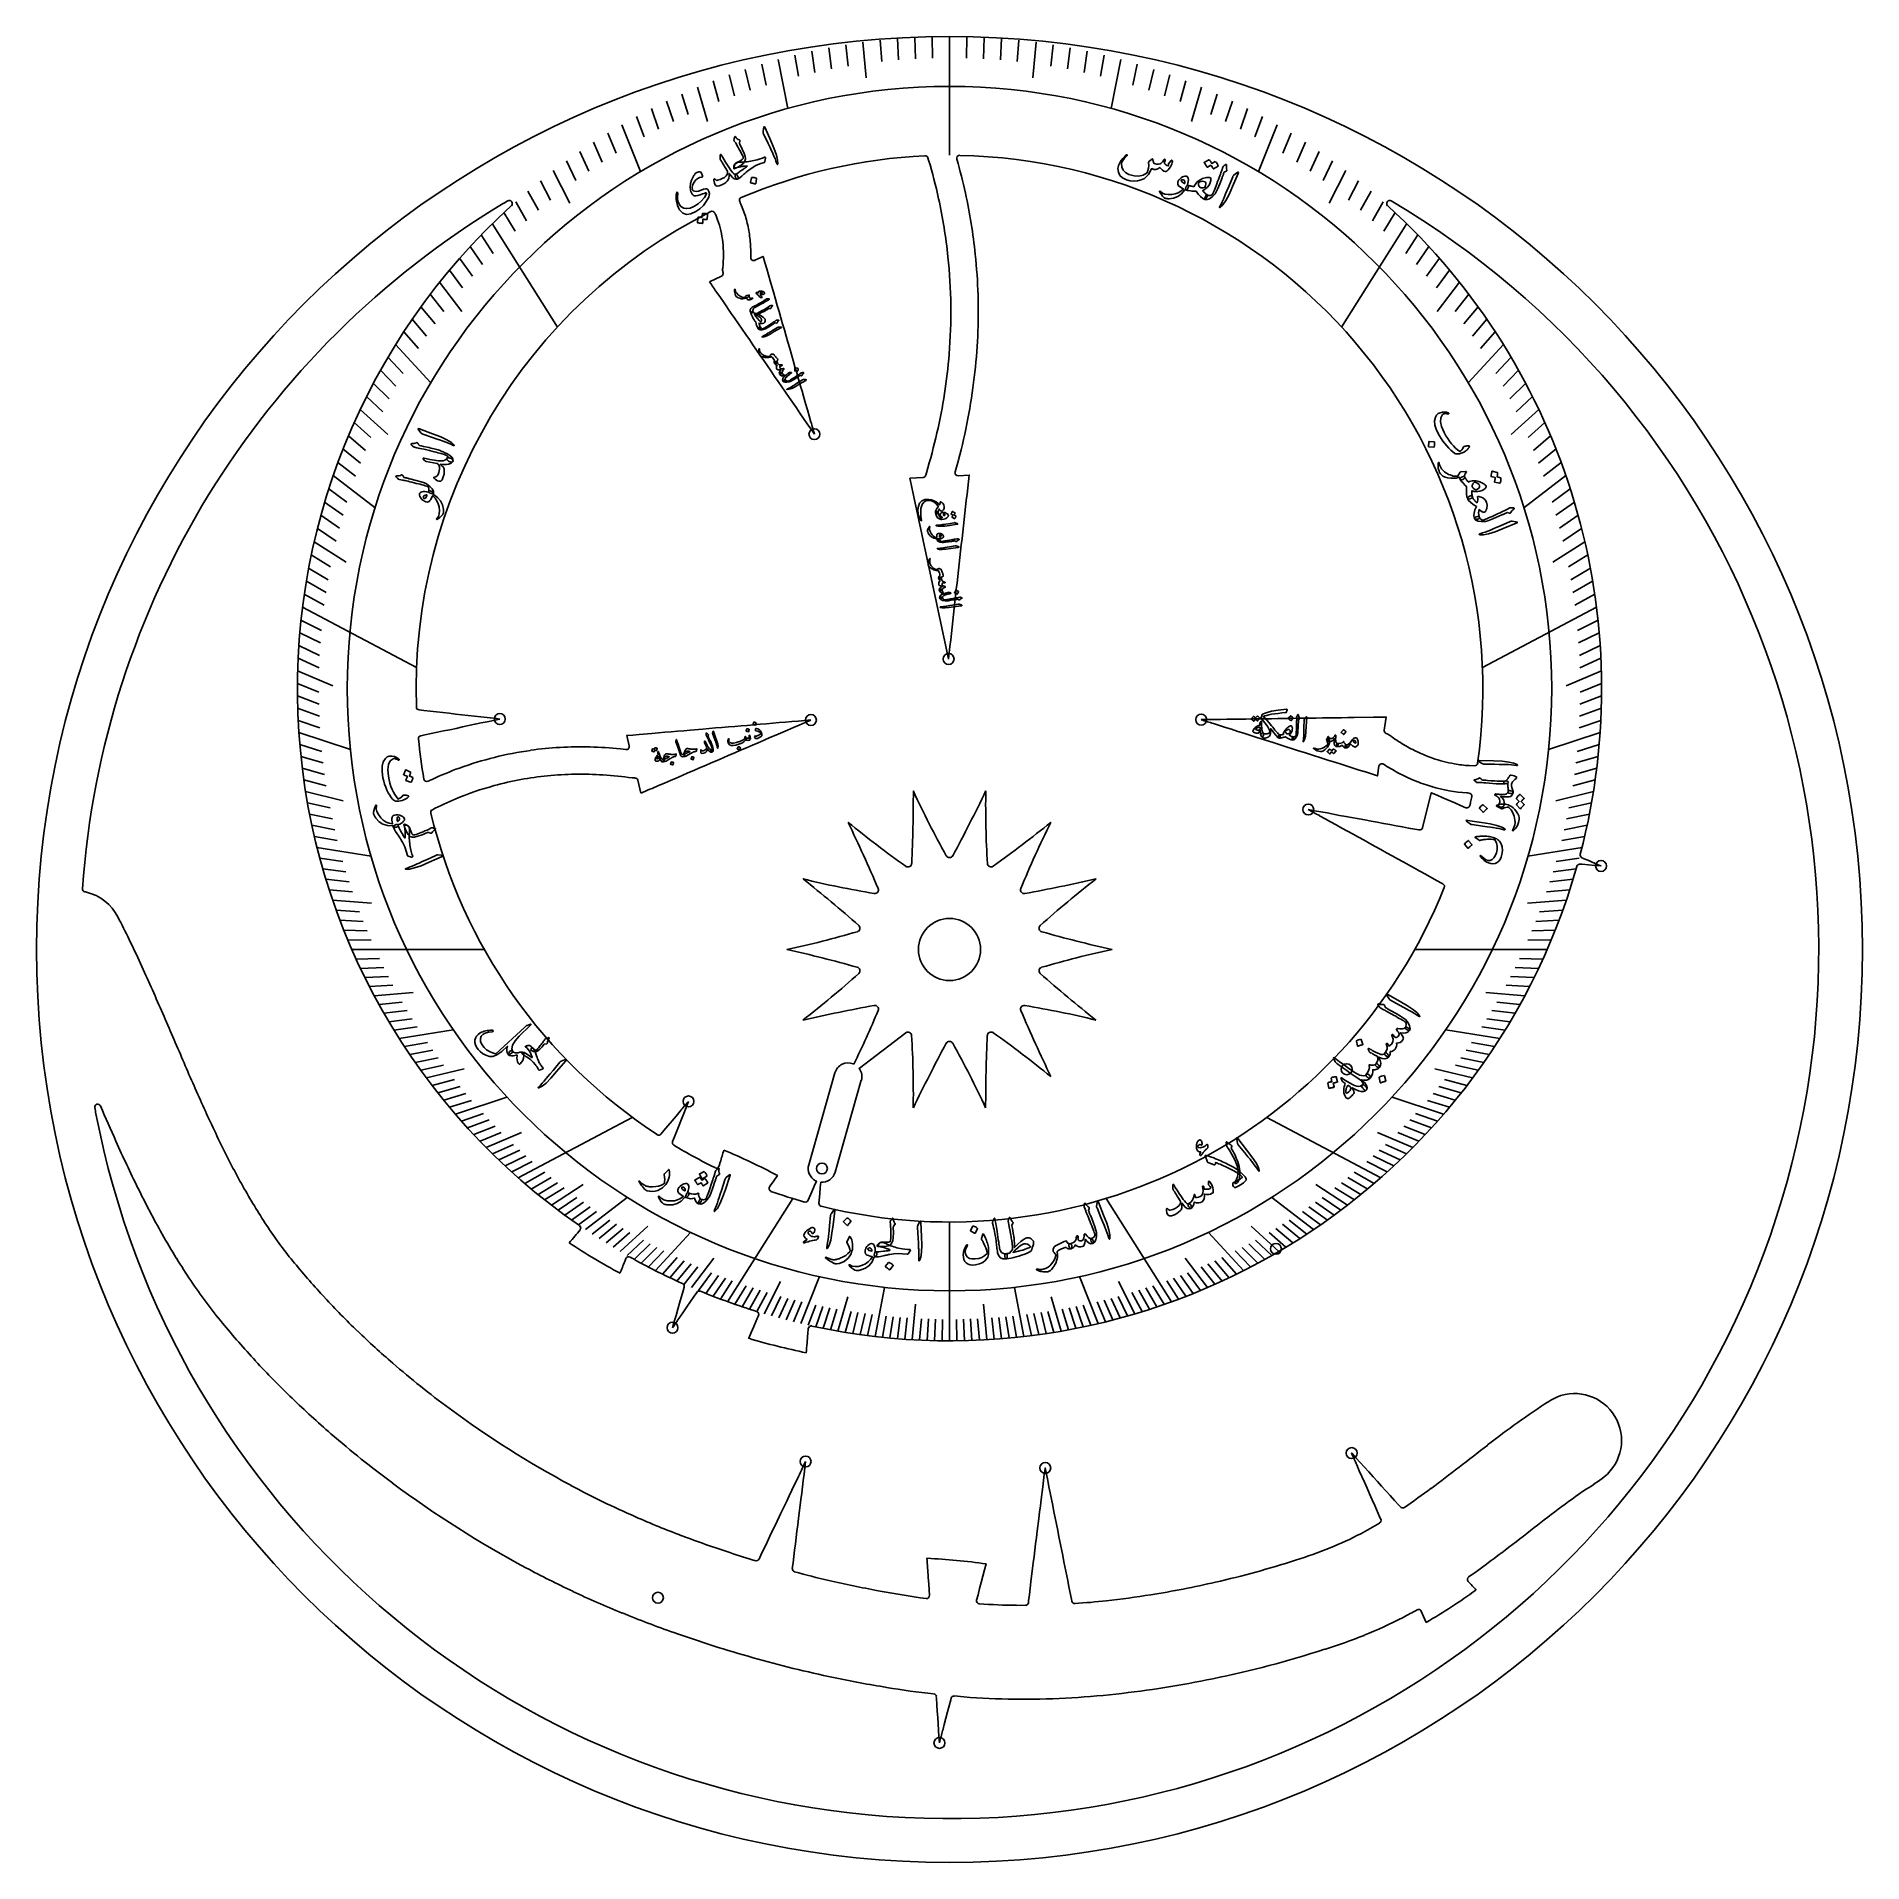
# Model space of a CAD drawing. Header units: millimetres. Extents: x -76 to 76, y -76 to 76.
import ezdxf

# ---------------------------------------------------------------- set-up
doc = ezdxf.new("R2010")
doc.units = ezdxf.units.MM
for name, color, linetype in [('CUT_INNER', 6, 'Continuous'), ('CUT_OUTER', 1, 'Continuous'), ('ENGRAVE', 7, 'Continuous'), ('ENGRAVE_FINE', 8, 'Continuous'), ('TEXT', 5, 'Continuous')]:
    doc.layers.add(name, color=color, linetype=linetype)

msp = doc.modelspace()

# ---------------------------------------------------------------- linework, layer by layer
at = {"layer": 'CUT_INNER'}
for points in [[(-1.75, 66.14), (-1.81, 66.33)], [(-19.43, 61.14), (-19.59, 61.56), (-19.6, 61.58), (-19.66, 61.71)], [(-16.65, 58.19), (-16.65, 57.98)], [(-18.97, 56.71), (-18.98, 56.75)], [(-16.3, 57.75), (-15.62, 58.07), (-15.61, 58.07), (-15.61, 58.06), (-15.46, 57.56), (-15.31, 57.04), (-15.17, 56.53), (-15.02, 56.02), (-14.72, 54.99), (-14.57, 54.48), (-14.43, 53.96), (-14.28, 53.45), (-14.13, 52.93), (-13.98, 52.42), (-13.83, 51.91), (-13.69, 51.39), (-13.54, 50.88), (-13.39, 50.37), (-13.24, 49.85), (-13.09, 49.34), (-12.95, 48.83), (-12.8, 48.31), (-12.65, 47.8), (-12.5, 47.28), (-12.35, 46.77), (-12.2, 46.26), (-12.06, 45.74), (-11.91, 45.23), (-11.76, 44.72), (-11.61, 44.2)], [(-20.11, 55.94), (-20.1, 55.95), (-19.1, 56.42)], [(-11.32, 43.18), (-11.32, 43.18), (-11.62, 43.62), (-11.92, 44.06), (-12.53, 44.94), (-12.83, 45.38), (-13.44, 46.26), (-13.74, 46.7), (-14.04, 47.14), (-14.35, 47.58), (-14.65, 48.02), (-14.95, 48.46), (-15.56, 49.34), (-15.86, 49.78), (-16.47, 50.66), (-16.77, 51.1), (-17.07, 51.54), (-17.38, 51.98), (-17.98, 52.86), (-18.29, 53.3), (-18.89, 54.18), (-19.2, 54.62), (-19.5, 55.06)], [(0.75, 41.01), (0.47, 40.02)], [(-3.32, 39.5), (-3.31, 39.5), (-2.21, 39.56)], [(-0.08, 24.34), (-0.09, 24.35), (-0.2, 24.87), (-0.31, 25.39), (-0.42, 25.91), (-0.53, 26.43), (-0.64, 26.96), (-0.75, 27.48), (-0.86, 28), (-0.98, 28.52), (-1.09, 29.05), (-1.2, 29.57), (-1.31, 30.09), (-1.42, 30.62), (-1.53, 31.14), (-1.65, 31.66), (-1.76, 32.18), (-1.87, 32.71), (-1.98, 33.23), (-2.09, 33.75), (-2.2, 34.27), (-2.31, 34.8), (-2.43, 35.32), (-2.54, 35.84), (-2.65, 36.37), (-2.76, 36.89), (-2.87, 37.41), (-2.98, 37.93), (-3.09, 38.46)], [(0.72, 39.7), (1.64, 39.75), (1.65, 39.75), (1.65, 39.74), (1.59, 39.21), (1.53, 38.68), (1.47, 38.15), (1.41, 37.62), (1.35, 37.09), (1.29, 36.56), (1.23, 36.03), (1.17, 35.5), (1.11, 34.97), (1.05, 34.43), (0.99, 33.9), (0.93, 33.37), (0.87, 32.84), (0.69, 31.25), (0.63, 30.72), (0.57, 30.19), (0.51, 29.65), (0.45, 29.12), (0.39, 28.59), (0.33, 28.06), (0.27, 27.53), (0.21, 27), (0.16, 26.47), (0.1, 25.94), (0.04, 25.4)], [(-44.45, 20.07), (-44.06, 20.03), (-43.52, 19.97), (-42.99, 19.91), (-42.46, 19.85), (-41.93, 19.79), (-41.4, 19.73), (-40.87, 19.67), (-39.81, 19.55), (-39.27, 19.49), (-38.74, 19.43)], [(-37.68, 19.31), (-37.69, 19.31), (-38.2, 19.2), (-38.73, 19.09), (-39.25, 18.98), (-39.77, 18.87), (-40.82, 18.65), (-41.34, 18.53), (-41.86, 18.42), (-42.39, 18.31), (-42.91, 18.2), (-43.43, 18.09), (-43.95, 17.98), (-44.3, 17.9)], [(-26.84, 17.06), (-27.05, 17.92), (-27.06, 17.93), (-27.05, 17.93), (-26.52, 17.97), (-25.99, 18.02), (-24.93, 18.11), (-24.39, 18.15), (-23.86, 18.2), (-23.33, 18.24), (-22.8, 18.29), (-22.26, 18.33), (-21.73, 18.38), (-20.66, 18.47), (-20.13, 18.51), (-19.6, 18.56), (-19.07, 18.6), (-18.53, 18.65), (-18, 18.69), (-17.47, 18.74), (-16.94, 18.78), (-16.4, 18.83), (-15.87, 18.87), (-15.34, 18.92), (-14.81, 18.96), (-14.27, 19.01), (-13.74, 19.05), (-13.21, 19.1), (-12.68, 19.14)], [(-11.61, 19.23), (-11.62, 19.23), (-12.1, 19.02), (-12.59, 18.81), (-13.08, 18.6), (-13.57, 18.39), (-14.56, 17.96), (-15.05, 17.75), (-15.54, 17.54), (-16.03, 17.33), (-16.52, 17.12), (-17.01, 16.91), (-17.5, 16.7), (-17.99, 16.49), (-18.48, 16.27), (-18.97, 16.06), (-19.47, 15.85), (-19.96, 15.64), (-20.45, 15.43), (-20.94, 15.22), (-21.43, 15.01), (-21.92, 14.79), (-22.41, 14.58), (-22.9, 14.37), (-23.39, 14.16), (-23.88, 13.95), (-24.37, 13.74)], [(21.1, 19.26), (21.1, 19.26), (21.63, 19.26), (22.7, 19.28), (23.23, 19.29), (23.77, 19.29), (24.3, 19.3), (24.84, 19.31), (25.37, 19.32), (25.9, 19.32), (26.44, 19.33), (26.97, 19.34), (27.51, 19.35), (28.04, 19.35), (28.58, 19.36), (29.11, 19.37), (29.65, 19.38), (30.18, 19.38), (30.71, 19.39), (31.25, 19.4), (31.78, 19.41), (32.32, 19.41), (32.85, 19.42), (33.39, 19.43), (33.92, 19.43), (35.52, 19.46)], [(35.98, 15.36), (35.86, 14.56), (35.86, 14.55), (35.86, 14.55), (35.35, 14.72), (34.85, 14.88), (34.34, 15.04), (33.83, 15.2), (33.32, 15.36), (32.81, 15.53), (32.3, 15.69), (31.79, 15.85), (31.28, 16.01), (30.26, 16.34), (29.75, 16.5), (29.24, 16.66), (28.73, 16.82), (28.22, 16.99), (27.72, 17.15), (27.21, 17.31), (25.68, 17.8), (25.17, 17.96), (24.66, 18.12), (24.15, 18.28), (23.64, 18.45), (23.13, 18.61), (22.11, 18.93)], [(36.59, 19.47), (36.59, 19.47), (36.43, 18.37)], [(-27.57, 16.81), (-27.11, 16.75)], [(43.55, 15.41), (44, 15.39)], [(-25.85, 13.1), (-25.85, 13.11), (-26.12, 14.18)], [(-3.03, 13.28), (-3.03, 13.28), (-3.03, 13.28), (-3.03, 13.27)], [(3.03, 13.28), (3.03, 13.28), (3.03, 13.28), (3.03, 13.27)], [(39.63, 10.2), (40.36, 13.12), (40.36, 13.13), (40.37, 13.13), (40.85, 12.92), (41.35, 12.71), (42.33, 12.28), (42.82, 12.07), (43.26, 11.88)], [(30.06, 11.73), (30.07, 11.73), (30.59, 11.63), (31.11, 11.54), (31.64, 11.44), (32.69, 11.24), (33.22, 11.15), (34.79, 10.86), (35.32, 10.76), (35.84, 10.66), (36.37, 10.57), (36.9, 10.47), (37.42, 10.37), (37.95, 10.27), (38.47, 10.18), (39, 10.08), (39.34, 10.02)], [(41.35, 5.49), (41.29, 5.53), (40.82, 5.79), (39.89, 6.3), (39.42, 6.56), (38.95, 6.82), (38.02, 7.34), (37.55, 7.59), (37.08, 7.85), (36.61, 8.11), (36.14, 8.37), (35.68, 8.63), (35.21, 8.89), (34.74, 9.15), (34.27, 9.4), (33.81, 9.66), (33.34, 9.92), (32.87, 10.18), (32.4, 10.44), (31.93, 10.7), (31.47, 10.95), (31, 11.21)], [(-8.49, 10.65), (-8.49, 10.65), (-8.49, 10.65), (-8.49, 10.64)], [(8.49, 10.65), (8.49, 10.65), (8.49, 10.65), (8.49, 10.64)], [(52.99, 7.69), (53.13, 7.63)], [(54.6, 7), (54.59, 7), (54.07, 7.05), (53.54, 7.09), (53, 7.14), (52.83, 7.15)], [(-12.27, 5.91), (-12.27, 5.91), (-12.27, 5.91), (-12.26, 5.91)], [(12.27, 5.91), (12.27, 5.91), (12.27, 5.91), (12.27, 5.9)], [(-13.62, 0), (-13.62, 0), (-13.62, 0), (-13.61, 0)], [(13.62, 0), (13.62, 0), (13.62, 0), (13.61, 0)], [(-12.27, -5.91), (-12.27, -5.91), (-12.27, -5.91), (-12.27, -5.9)], [(12.27, -5.91), (12.27, -5.91), (12.27, -5.91), (12.26, -5.91)], [(-3.66, -6.97), (-3.67, -6.98), (-7.58, -9.96), (-7.55, -10)], [(-11.8, -18.04), (-9.6, -10.33)], [(-8.07, -9.58), (-8.02, -9.61)], [(8.49, -10.65), (8.49, -10.65), (8.49, -10.65), (8.49, -10.64)], [(-7.39, -10.96), (-9.59, -18.67)], [(-24.18, -15.47), (-23.94, -15.18), (-22.9, -13.96), (-22.56, -13.55)], [(-21.87, -12.73), (-21.87, -12.74), (-22.07, -13.23), (-22.26, -13.73), (-22.46, -14.22), (-22.66, -14.72), (-23.05, -15.71), (-23.21, -16.09)], [(-3.03, -13.28), (-3.03, -13.28), (-3.03, -13.28), (-3.03, -13.27)], [(3.03, -13.28), (3.03, -13.28), (3.03, -13.28), (3.03, -13.27)], [(-19.3, -18.13), (-19.21, -17.83)], [(-14.42, -18.93), (-14.42, -18.93), (-14.72, -19.37), (-15.03, -19.81), (-15.08, -19.88)], [(-11.84, -21.01), (-11.75, -20.8), (-11.54, -20.31), (-11.33, -19.82), (-11.15, -19.4), (-11.22, -19.37)], [(-10.79, -19.49), (-10.83, -19.95), (-10.87, -20.48), (-10.92, -21.01), (-10.94, -21.26)], [(-31.87, -24.58), (-31.86, -24.57)], [(-27.11, -25.9), (-27.21, -26.14)], [(-23.21, -31.69), (-23.21, -31.69), (-23.06, -31.18), (-22.91, -30.67), (-22.76, -30.15), (-22.62, -29.64), (-22.32, -28.61), (-22.23, -28.29)], [(-21.17, -28.73), (-21.39, -29.05), (-22, -29.93), (-22.3, -30.37), (-22.6, -30.81)], [(-22.36, -27.99), (-22.45, -27.96)], [(-16.16, -30.34), (-16.18, -30.33)], [(-16.82, -32.59), (-16.82, -32.58), (-16.61, -32.1), (-16.4, -31.6), (-16.19, -31.11), (-16, -30.67)], [(-11.83, -31.77), (-11.86, -32.2)], [(33.7, -42.2), (33.7, -42.2), (34.05, -42.6), (34.41, -42.99), (34.77, -43.39), (35.13, -43.78), (35.49, -44.18), (35.85, -44.57), (36.21, -44.97), (36.57, -45.36), (36.93, -45.76), (37.29, -46.16), (37.65, -46.55), (37.79, -46.71)], [(-15.96, -51.08), (-15.74, -50.62), (-15.51, -50.13), (-15.28, -49.65), (-15.05, -49.17), (-14.82, -48.69), (-14.59, -48.2), (-14.13, -47.24), (-13.67, -46.28), (-13.44, -45.79), (-13.21, -45.31), (-12.98, -44.83), (-12.75, -44.35)], [(-12.06, -42.9), (-12.06, -42.91), (-12.12, -43.43), (-12.19, -43.96), (-12.25, -44.49), (-12.32, -45.02), (-12.38, -45.55), (-12.45, -46.08), (-12.65, -47.67), (-12.71, -48.2), (-12.78, -48.73), (-12.84, -49.26), (-12.91, -49.79), (-12.98, -50.33), (-13.04, -50.86), (-13.11, -51.39), (-13.17, -51.87)], [(8.02, -43.44), (8.02, -43.44), (8.12, -43.96), (8.23, -44.49), (8.33, -45.01), (8.44, -45.53), (8.54, -46.06), (8.65, -46.58), (8.75, -47.11), (8.86, -47.63), (9.07, -48.68), (9.17, -49.2), (9.38, -50.25), (9.49, -50.77), (9.59, -51.3), (9.91, -52.87), (10.01, -53.39), (10.22, -54.44), (10.26, -54.6)], [(36.14, -47.74), (36.07, -47.58), (35.64, -46.6), (35.42, -46.11), (35.2, -45.62), (34.99, -45.13), (34.77, -44.64), (34.56, -44.16), (34.34, -43.67), (34.13, -43.18)], [(6.61, -54.73), (6.63, -54.58), (6.69, -54.05), (6.76, -53.52), (6.82, -52.98), (7.02, -51.39), (7.09, -50.86), (7.22, -49.8), (7.29, -49.27), (7.35, -48.74), (7.49, -47.68), (7.55, -47.15), (7.62, -46.62), (7.68, -46.09), (7.82, -45.03), (7.88, -44.5)], [(3.06, -51.48), (3.06, -51.48), (2.93, -51.99), (2.79, -52.51), (2.66, -53.03), (2.52, -53.55), (2.39, -54.06), (2.27, -54.52)], [(-1.68, -54.11), (-1.71, -53.68), (-1.74, -53.14), (-1.78, -52.61)], [(43.71, -52.43), (43.71, -52.43), (43.5, -52.57)], [(5.6, -54.96), (6.36, -54.95)], [(39.95, -56.38), (39.95, -56.38), (39.73, -55.89), (39.53, -55.44)], [(-0.84, -66.48), (-0.84, -66.47), (-0.88, -65.94), (-0.92, -65.41), (-0.95, -64.88), (-0.99, -64.34), (-1.02, -63.81), (-1.06, -63.28), (-1.1, -62.74), (-1.11, -62.61)], [(1.19, -62.62), (0.4, -62.55)], [(0.13, -62.73), (0.1, -62.86), (-0.04, -63.37), (-0.17, -63.89), (-0.31, -64.41), (-0.44, -64.93), (-0.57, -65.44)]]:
    msp.add_lwpolyline(points, dxfattribs=at)
msp.add_circle((0, 0), 2.6, dxfattribs=at)
for centre, radius, start, end in [((0, 21.87), 44.68, 92.6375, 112.9853), ((-2.05, 66.26), 0.25, 17.4866, 92.6367), ((-46.35, 52.93), 46.52, 12.3886, 16.5004), ((0.85, 66.3), 0.25, 88.7695, 195.4631), ((-38.98, 54.68), 41.24, 12.1678, 16.2581), ((0, 21.86), 44.69, 351.9547, 88.9051), ((-36.88, 62.51), 0.25, 312.3641, 120.4102), ((-17.35, 62.78), 0.25, 113.0273, 205.3125), ((-44.3, 53.37), 44.42, 6.0294, 12.4028), ((-44.28, 53.37), 46.7, 6.006, 12.3698), ((36.88, 62.51), 0.25, 59.5898, 227.6367), ((0, 0), 72.83, 120.9378, 175.9955), ((0, 0), 72.83, 190.899, 59.4621), ((0, 21.86), 54.64, 132.2126, 235.4301), ((0, 21.86), 44.69, 116.585, 181.9822), ((-15.82, 26.58), 41.9, 120.3723, 121.0679), ((-19.89, 61.61), 0.25, 25.3125, 116.543), ((-20.97, 60.97), 3.79, 22.9098, 26.5804), ((-26.46, 58.59), 9.78, 16.1062, 23.2619), ((-26.97, 58.44), 10.31, 9.2184, 16.0899), ((0, 21.86), 54.64, 345.2891, 47.7875), ((-26.65, 58.53), 7.68, 12.8618, 19.9265), ((-27.35, 58.37), 8.4, 6.1403, 12.8439), ((-27.92, 58.29), 11.27, 2.782, 9.2067), ((-28.53, 58.24), 9.59, 359.9274, 6.1299), ((-30.51, 58.25), 11.57, 354.2589, 359.8889), ((-28.88, 58.23), 12.23, 359.8051, 2.8328), ((-43.6, 53.45), 46.01, 357.4304, 5.9959), ((-19.21, 56.65), 0.25, 295.3125, 15.3848), ((-17.85, 57.01), 1.16, 175.6657, 192.8515), ((-16.4, 57.97), 0.25, 178.5063, 295.3125), ((-43.74, 53.45), 43.85, 355.3326, 6.0066), ((838.24, 645.83), 1041.5, 214.4983, 214.55709), ((-44.69, 53.5), 47.1, 353.2202, 357.4329), ((-45.44, 53.57), 45.56, 351.1782, 355.3467), ((-46.4, 53.71), 48.82, 349.1062, 353.2166), ((-47.52, 53.9), 47.67, 347.1271, 351.1747), ((-48.87, 54.19), 51.34, 345.1319, 349.1032), ((-1213.24, -302.51), 1250.65, 16.04595, 16.09486), ((-50.66, 54.63), 50.89, 343.2253, 347.1187), ((-1.03, 39.67), 0.943, 163.6093, 173.8458), ((0.71, 39.95), 0.25, 164.2052, 272.8125), ((1015.43, 256.01), 1041.5, 191.9983, 192.05709), ((-2.22, 39.81), 0.25, 272.8125, 352.6427), ((-1242.81, 164.92), 1250.65, 353.54595, 353.59486), ((-44.42, 20.32), 0.25, 181.9336, 263.5826), ((-178.26, -1223.41), 1250.65, 83.54595, 83.59486), ((92.95, -1227.04), 1250.65, 94.79595, 94.84486), ((401.42, 1210.67), 1250.65, 252.29595, 252.34486), ((50.2, -1021.94), 1041.5, 90.7483, 90.80709), ((36.68, 18.34), 0.25, 171.5625, 249.3473), ((-44.25, 17.66), 0.25, 102.0424, 185.4492), ((-0.24, 21.83), 44.45, 185.4123, 189.7794), ((-30.99, -12.86), 29.84, 93.1707, 97.933), ((-30.91, -14.24), 31.22, 88.5513, 93.1656), ((-30.97, -16.27), 33.25, 84.1305, 88.5473), ((-27.08, 17), 0.25, 263.1244, 14.0625), ((36.22, 17), 1.16, 55.3011, 71.6516), ((46.28, 30.87), 15.98, 233.9714, 239.1409), ((45.18, 29.05), 13.85, 239.1689, 244.7501), ((-31.11, -12), 28.96, 97.9291, 110.0956), ((36.23, 15.32), 0.25, 57.8665, 171.5625), ((44.91, 28.57), 15.59, 236.7455, 241.9051), ((44.63, 27.88), 12.55, 244.7585, 250.6866), ((44.32, 26.97), 11.59, 250.6591, 260.0026), ((44.28, 26.79), 11.41, 260.0286, 266.3079), ((44.01, 15.64), 0.25, 267.824, 352.0898), ((-43.8, 14.32), 0.25, 189.668, 295.9356), ((-39.19, 5.2), 9.97, 114.7209, 116.8718), ((-30.82, -12.79), 29.81, 110.0926, 114.8608), ((-31.08, -12.13), 26.81, 95.5742, 105.2735), ((-30.94, -13.45), 28.14, 90.8921, 95.592), ((-30.92, -15.15), 29.84, 86.3605, 90.8872), ((-31.09, -17.81), 32.5, 82.0371, 86.3473), ((-26.45, 15.56), 1.19, 263.231, 274.0436), ((-26.36, 14.12), 0.25, 14.0625, 91.5619), ((44.88, 28.44), 15.46, 241.793, 247.5373), ((44.47, 27.46), 14.4, 247.5463, 253.5948), ((-31.22, -11.89), 26.53, 112.4841, 117.1598), ((-31.02, -12.29), 26.98, 105.3153, 112.5534), ((-1260.62, 2884.64), 3125.76, 293.2679, 293.29729), ((-124.68, 13), 121.65, 357.2663, 0.1273), ((71.27, 47.75), 81.91, 204.8946, 209.1495), ((-106.69, 65.81), 121.65, 331.552, 334.4131), ((84.94, 12.1), 81.91, 179.1803, 183.4352), ((44.28, 26.82), 13.73, 253.5859, 266.1278), ((43.6, 16.32), 3.21, 265.6631, 268.8231), ((43.52, 12.86), 0.25, 348.2227, 87.824), ((19.44, 17.56), 24.78, 347.172, 347.8375), ((4.97, 20.79), 39.61, 347.6738, 348.3744), ((-43.22, 11.49), 0.25, 116.0632, 193.5352), ((0, 21.86), 44.69, 193.4903, 236.752), ((635.51, 1106.06), 1250.65, 241.04595, 241.09486), ((43.36, 12.11), 0.25, 246.7076, 347.168), ((-117.98, -42.38), 121.65, 22.9806, 25.8416), ((43.5, 73.95), 81.91, 230.6089, 234.8638), ((-67.57, 105.59), 121.65, 305.8377, 308.6988), ((81.77, -25.95), 81.91, 153.466, 157.721), ((39.39, 10.26), 0.25, 259.5424, 345.9375), ((0, 8.01), 0.306, 210.4115, 331.7909), ((53.09, 7.92), 0.25, 165.4111, 246.7076), ((0, 21.86), 54.64, 257.821, 344.1807), ((-3.48, 7.22), 0.306, 236.1258, 357.5052), ((3.48, 7.22), 0.306, 184.6972, 306.0766), ((52.81, 6.9), 0.25, 85.1701, 164.9818), ((-1432.83, -3444.66), 3758.51, 66.68726, 66.71169), ((-72.4, 5.07), 0.25, 175.957, 259.9272), ((-72.6, 3.65), 1.19, 76.1775, 82.8113), ((-73.2, 0.97), 3.93, 26.5779, 76.9572), ((-87.9, -89.37), 121.65, 48.6948, 51.5559), ((7.1, 85.5), 81.91, 256.3232, 260.5781), ((0, 21.86), 44.69, 256.0817, 338.0868), ((-6.26, 4.99), 0.306, 261.8401, 23.2195), ((6.26, 4.99), 0.306, 158.9829, 280.3623), ((-15.07, 124.45), 121.65, 280.1234, 282.9845), ((62.42, -58.86), 81.91, 127.7518, 132.0067), ((41.23, 5.27), 0.25, 338.0273, 61.0826), ((-101.02, -14.07), 35.55, 24.8039, 28.1893), ((-7.81, 1.78), 0.306, 287.5544, 48.9337), ((7.81, 1.78), 0.306, 133.2687, 254.648), ((-163.85, -45.36), 105.74, 24.6932, 25.9112), ((-30.7, 80.11), 81.91, 282.0375, 286.2924), ((40.42, 118.66), 121.65, 254.4091, 257.2702), ((-245.74, -83), 195.86, 23.431, 24.6906), ((-40.42, -118.66), 121.65, 74.4091, 77.2702), ((-7.81, -1.78), 0.306, 313.2687, 74.648), ((7.81, -1.78), 0.306, 107.5544, 228.9337), ((30.7, -80.11), 81.91, 102.0375, 106.2924), ((-62.42, 58.86), 81.91, 307.7518, 312.0067), ((87.9, 89.37), 121.65, 228.6948, 231.5559), ((-1311.08, -544.71), 1356.95, 23.25191, 23.43147), ((15.07, -124.45), 121.65, 100.1234, 102.9845), ((-67.6, 20.14), 66.59, 333.468, 337.7229), ((-6.26, -4.99), 0.306, 338.9829, 100.3623), ((6.26, -4.99), 0.306, 81.8401, 203.2195), ((117.98, 42.38), 121.65, 202.9806, 205.8416), ((-7.1, -85.5), 81.91, 76.3232, 80.5781), ((-3.48, -7.22), 0.306, 4.6972, 126.0766), ((-84.94, -12.1), 81.91, 359.1803, 3.4352), ((124.68, -13), 121.65, 177.2663, 180.1273), ((3.48, -7.22), 0.306, 56.1258, 177.5052), ((-43.5, -73.95), 81.91, 50.6089, 54.8638), ((179.73, 95.84), 265.65, 203.2499, 204.1521), ((106.69, -65.81), 121.65, 151.552, 154.4131), ((0, -8.01), 0.306, 30.4115, 151.7909), ((-71.27, -47.75), 81.91, 24.8946, 29.1495), ((-8.49, -10.65), 1.15, 68.4243, 164.0493), ((-8.49, -10.65), 1.15, 344.0493, 34.6743), ((-71.37, -13.21), 0.25, 23.4766, 190.3711), ((-28.89, -5.47), 43.43, 190.3203, 191.0181), ((119.86, 69.27), 208.01, 203.3305, 204.2198), ((43.11, 34.57), 115.92, 204.1468, 206.1633), ((933.31, -820.04), 1250.65, 139.79595, 139.84486), ((43.55, 34.77), 124.27, 204.1473, 206.1441), ((2.94, 14.82), 71.16, 206.1558, 209.3387), ((-24.37, -15.31), 0.25, 236.7773, 319.8326), ((-22.97, -16.19), 0.25, 158.2924, 238.8867), ((-0.08, 21.71), 44.52, 238.8644, 243.9299), ((981.61, -306.09), 1041.5, 163.8733, 163.93209), ((-38.72, -64.49), 51.63, 61.928, 67.447), ((-19.54, -18.06), 0.25, 243.8086, 343.9174), ((-10.69, -18.35), 1.15, 164.0493, 242.7993), ((-14.87, -20.02), 0.25, 145.4576, 250.4883), ((-10.69, -18.35), 1.15, 265.1672, 344.0538), ((3.24, 14.98), 79.36, 206.1399, 209.2943), ((-15.84, 4.26), 49.61, 209.3325, 213.7439), ((-0.09, 21.58), 44.41, 250.4387, 254.2539), ((-12.07, -20.91), 0.25, 254.3555, 336.7076), ((-10.69, -21.28), 0.25, 175.1674, 256.1133), ((-15.15, 4.67), 58.28, 209.3027, 211.607), ((-25.71, -2.32), 37.75, 213.7569, 219.4037), ((-443.36, 323.11), 538.72, 319.8045, 319.9569), ((-31.15, -23.34), 0.25, 325.4525, 55.3711), ((-21.25, 0.79), 51.04, 211.4851, 213.9823), ((-3.22, 18.38), 51.63, 236.303, 241.822), ((-26.88, -26), 0.25, 60.6465, 158.2924), ((-0.05, 21.75), 54.52, 240.6709, 245.7457), ((-4.6, 15.22), 65.19, 219.5333, 222.9136), ((-994.95, 358.83), 1041.5, 338.2483, 338.30709), ((-25.45, -2.14), 45.92, 213.8775, 216.6697), ((-22.47, -28.22), 0.25, 343.9174, 65.918), ((-20.96, -28.87), 0.25, 67.6767, 145.4576), ((-0.02, 21.81), 54.58, 247.5458, 252.7755), ((-19.39, 2.63), 53.63, 216.8913, 219.2438), ((-0.49, 19.02), 70.8, 222.9047, 226.0891), ((-16.23, -30.58), 0.25, 336.7076, 72.9492), ((-4.31, 15.48), 73.44, 219.5643, 222.8569), ((2.68, 22.31), 75.36, 226.0857, 229.1158), ((-1052.92, 678.1), 1250.65, 325.42095, 325.46986), ((-11.58, -31.79), 0.25, 77.8723, 175.1674), ((-1.88, 16.84), 51.63, 253.178, 258.697), ((-3126.54, 230.87), 3125.76, 355.1429, 355.17229), ((-0.54, 18.97), 78.59, 222.8545, 226.0446), ((5.65, 25.77), 79.92, 229.1289, 233.4577), ((2.64, 22.26), 83.16, 226.0415, 229.0757), ((83.02, -88.62), 60.43, 122.8765, 125.8617), ((52.39, -41.16), 3.95, 112.2248, 123.479), ((52.38, -41.14), 3.93, 309.0793, 112.209), ((7.24, 27.9), 82.57, 233.4537, 241.8394), ((109.5, -125.22), 105.62, 125.8731, 127.5817), ((5.36, 25.4), 87.31, 229.0769, 233.4322), ((1178.34, 461.69), 1250.65, 203.76008, 203.80899), ((468.33, -591.37), 693.87, 127.58687, 127.83734), ((1681.05, -852.67), 1876.79, 154.43935, 154.48826), ((1248.95, -198.98), 1250.65, 172.85552, 172.90444), ((-42.69, 66.54), 139.19, 306.6355, 307.8374), ((43.47, -29.06), 18.94, 301.3958, 306.9715), ((7.24, 27.9), 90.44, 233.4181, 241.8063), ((3.37, 20.55), 74.27, 241.7976, 246.4431), ((4.19, 3.47), 60.6, 304.0468, 306.6541), ((92.31, -101.83), 68.73, 124.5477, 126.935), ((37.97, -46.54), 0.25, 222.2565, 304.6695), ((155.97, -186.52), 174.67, 126.9351, 127.8977), ((7.92, 30.95), 85.63, 246.4325, 249.2326), ((20.8, -22.9), 29.41, 292.1586, 297.6629), ((23.8, -28.14), 23.38, 297.1107, 301.576), ((35.91, -47.84), 0.25, 301.0639, 23.7967), ((-168.32, 230.1), 353.29, 307.4018, 307.8972), ((10.95, 38.91), 94.14, 249.223, 251.8283), ((16.63, -11.65), 41.41, 287.3671, 291.6336), ((3.55, 20.92), 82.54, 241.7739, 244.8224), ((-1.47, -0.57), 52.76, 251.2774, 253.7228), ((-16.19, -50.97), 0.25, 253.7018, 334.4719), ((-12.92, -51.9), 0.25, 172.9317, 254.953), ((3116.88, 157.97), 3125.76, 183.83344, 183.86283), ((-4.24, -102.59), 51.63, 81.8685, 87.3876), ((3.89, 26.82), 81.93, 282.9782, 287.8347), ((-10.35, 23.51), 93.22, 305.4487, 307.3962), ((4.96, 13.07), 67.64, 254.6142, 257.1204), ((10.93, 37.08), 92.37, 256.8316, 259.4455), ((4.14, 25.62), 80.7, 279.0753, 283.0005), ((43.65, -52.78), 0.25, 124.6704, 222.2565), ((-661.55, -693.78), 952.74, 42.21106, 42.26985), ((5.72, 25.76), 87.85, 244.8814, 247.8332), ((9.12, 27.25), 82.38, 259.4323, 262.2743), ((-1.93, -54.13), 0.25, 263.0433, 3.8579), ((2.51, -54.58), 0.25, 165.3982, 266.4967), ((5.85, -10.02), 44.93, 265.7192, 269.6814), ((6.36, -54.7), 0.25, 270.3545, 352.8922), ((10.5, -54.55), 0.25, 191.352, 273.7951), ((7.72, -7.18), 47.7, 273.364, 276.5232), ((5.11, 19.66), 74.66, 276.1752, 279.0632), ((13.92, -11.79), 51.63, 300.2671, 305.7862), ((9.61, 35.26), 98.11, 247.8235, 250.5179), ((20.85, -23.01), 37.15, 291.9528, 297.4965), ((24.1, -29.1), 30.25, 297.36, 299.9156), ((39.3, -55.54), 0.25, 23.7967, 118.8044), ((11.99, 41.96), 105.22, 250.5131, 254.3196), ((16.62, -11.57), 49.35, 287.4697, 291.5422), ((11.98, 41.74), 105.01, 254.2949, 258.0802), ((3.86, 26.93), 89.9, 281.6806, 287.8585), ((10.1, 32.89), 95.96, 258.0882, 260.7865), ((4.34, 24.49), 87.41, 279.0195, 281.6937), ((7.21, 14.42), 77.27, 260.7045, 263.6558), ((-1.35, -62.62), 0.25, 3.8579, 83.0433), ((0.37, -62.8), 0.25, 84.6286, 165.3982), ((6.08, -1.13), 61.69, 265.4537, 269.4118), ((6.16, 6), 68.82, 269.4097, 272.9568), ((5.8, 13.18), 76.01, 272.9511, 276.1356), ((5.12, 19.58), 82.44, 276.1303, 279.0249), ((-1210.9, 249.59), 1250.65, 345.36149, 345.4104)]:
    msp.add_arc(centre, radius, start, end, dxfattribs=at)
at = {"layer": 'CUT_OUTER'}
msp.add_circle((0, 0), 76.5, dxfattribs=at)
at = {"layer": 'ENGRAVE'}
for points in [[(0, 76.5), (0, 66.56)], [(-14.35, 74.58), (-13.56, 70.47)], [(14.35, 74.58), (13.56, 70.47)], [(-27.45, 69.11), (-25.89, 65.18)], [(27.45, 69.11), (25.89, 65.18)], [(-38.31, 60.82), (-32.86, 52.16)], [(38.31, 60.82), (32.86, 52.16)], [(-46.41, 50.69), (-43.47, 47.48)], [(46.41, 50.69), (43.47, 47.48)], [(-51.64, 39.71), (-48.13, 37.02)], [(51.64, 39.71), (48.13, 37.02)], [(-54.21, 28.68), (-44.66, 23.63)], [(54.21, 28.68), (44.66, 23.63)], [(-54.52, 18.18), (-50.2, 16.75)], [(54.52, 18.18), (50.2, 16.75)], [(-53, 8.56), (-48.47, 7.83)], [(53, 8.56), (48.47, 7.83)], [(-50.08, 0), (-38.98, 0)], [(50.08, 0), (38.98, 0)], [(-46.11, -7.45), (-41.59, -6.72)], [(46.11, -7.45), (41.59, -6.72)], [(-41.39, -13.81), (-37.08, -12.37)], [(41.39, -13.81), (37.08, -12.37)], [(-36.14, -19.12), (-26.59, -14.07)], [(36.14, -19.12), (26.59, -14.07)], [(-30.51, -23.47), (-27.01, -20.77)], [(-18.6, -29.52), (-13.14, -20.86)], [(18.6, -29.52), (13.14, -20.86)], [(30.51, -23.47), (27.01, -20.77)], [(0, -32.78), (0, -22.83)], [(-24.64, -26.91), (-21.7, -23.7)], [(24.64, -26.91), (21.7, -23.7)], [(-12.45, -31.34), (-10.89, -27.41)], [(12.45, -31.34), (10.89, -27.41)], [(-6.24, -32.42), (-5.45, -28.31)], [(6.24, -32.42), (5.45, -28.31)]]:
    msp.add_lwpolyline(points, dxfattribs=at)
for centre, radius in [((0, 21.86), 50.46), ((-11.32, 43.18), 0.459), ((-0.08, 24.34), 0.459), ((-37.68, 19.31), 0.459), ((-11.61, 19.23), 0.459), ((21.09, 19.26), 0.459), ((30.06, 11.73), 0.459), ((54.6, 7), 0.459), ((33.28, -10.03), 0.459), ((-21.87, -12.73), 0.459), ((-10.69, -18.35), 0.459), ((27.35, -25.08), 0.459), ((-23.21, -31.69), 0.459), ((-12.06, -42.9), 0.459), ((33.7, -42.2), 0.459), ((8.02, -43.44), 0.459), ((-24.43, -54.32), 0.459), ((-0.84, -66.48), 0.459)]:
    msp.add_circle(centre, radius, dxfattribs=at)
at = {"layer": 'ENGRAVE_FINE'}
for points in [[(-11.54, 75.27), (-11.27, 73.49)], [(-10.12, 75.55), (-9.88, 73.78)], [(-8.69, 75.8), (-8.49, 74.02)], [(-7.26, 76.02), (-6.97, 73.04)], [(-5.81, 76.19), (-5.68, 74.4)], [(-4.36, 76.33), (-4.26, 74.54)], [(-2.91, 76.42), (-2.84, 74.63)], [(-1.46, 76.48), (-1.42, 74.69)], [(1.46, 76.48), (1.42, 74.69)], [(2.91, 76.42), (2.84, 74.63)], [(4.36, 76.33), (4.26, 74.54)], [(5.81, 76.19), (5.68, 74.4)], [(7.26, 76.02), (6.97, 73.04)], [(8.69, 75.8), (8.49, 74.02)], [(10.12, 75.55), (9.88, 73.78)], [(11.54, 75.27), (11.27, 73.49)], [(-17.11, 73.75), (-16.7, 72)], [(-15.73, 74.19), (-15.36, 72.43)], [(-12.95, 74.94), (-12.65, 73.17)], [(12.95, 74.94), (12.65, 73.17)], [(15.73, 74.19), (15.36, 72.43)], [(17.11, 73.75), (16.7, 72)], [(-21.12, 72.25), (-20.28, 69.37)], [(-19.8, 72.79), (-19.33, 71.05)], [(-18.46, 73.29), (-18.02, 71.54)], [(18.46, 73.29), (18.02, 71.54)], [(19.8, 72.79), (19.33, 71.05)], [(21.12, 72.25), (20.28, 69.37)], [(-24.98, 70.46), (-24.38, 68.75)], [(-23.71, 71.09), (-23.14, 69.37)], [(-22.43, 71.68), (-21.89, 69.96)], [(22.43, 71.68), (21.89, 69.96)], [(23.71, 71.09), (23.14, 69.37)], [(24.98, 70.46), (24.38, 68.75)], [(-26.22, 69.8), (-25.59, 68.1)], [(26.22, 69.8), (25.59, 68.1)], [(-29.82, 67.64), (-29.09, 65.98)], [(-28.64, 68.39), (-27.94, 66.72)], [(28.64, 68.39), (27.94, 66.72)], [(29.82, 67.64), (29.09, 65.98)], [(-32.1, 66.08), (-31.31, 64.44)], [(-30.97, 66.87), (-30.21, 65.22)], [(30.97, 66.87), (30.21, 65.22)], [(32.1, 66.08), (31.31, 64.44)], [(-34.28, 64.41), (-33.42, 62.8)], [(-33.2, 65.26), (-31.82, 62.55)], [(33.2, 65.26), (31.82, 62.55)], [(34.28, 64.41), (33.42, 62.8)], [(-35.33, 63.54), (-34.44, 61.95)], [(35.33, 63.54), (34.44, 61.95)], [(-37.35, 61.75), (-36.4, 60.18)], [(-36.35, 62.65), (-35.43, 61.07)], [(36.35, 62.65), (35.43, 61.07)], [(37.35, 61.75), (36.4, 60.18)], [(-39.25, 59.87), (-38.25, 58.33)], [(39.25, 59.87), (38.25, 58.33)], [(-40.16, 58.91), (-39.13, 57.39)], [(40.16, 58.91), (39.13, 57.39)], [(-41.9, 56.93), (-40.81, 55.44)], [(-41.05, 57.93), (-39.98, 56.42)], [(41.05, 57.93), (39.98, 56.42)], [(41.9, 56.93), (40.81, 55.44)], [(-42.72, 55.92), (-40.85, 53.47)], [(42.72, 55.92), (40.85, 53.47)], [(-44.29, 53.86), (-43.11, 52.43)], [(-43.52, 54.9), (-42.37, 53.45)], [(43.52, 54.9), (42.37, 53.45)], [(44.29, 53.86), (43.11, 52.43)], [(-45.02, 52.82), (-43.82, 51.4)], [(45.02, 52.82), (43.82, 51.4)], [(-45.73, 51.76), (-44.5, 50.37)], [(45.73, 51.76), (44.5, 50.37)], [(-47.06, 49.62), (-45.78, 48.27)], [(47.06, 49.62), (45.78, 48.27)], [(-48.28, 47.45), (-46.94, 46.14)], [(-47.69, 48.54), (-46.38, 47.2)], [(47.69, 48.54), (46.38, 47.2)], [(48.28, 47.45), (46.94, 46.14)], [(-48.84, 46.35), (-47.48, 45.06)], [(48.84, 46.35), (47.48, 45.06)], [(-49.38, 45.25), (-47.07, 43.14)], [(49.38, 45.25), (47.07, 43.14)], [(-50.37, 43.04), (-48.94, 41.82)], [(-49.89, 44.15), (-48.48, 42.91)], [(49.89, 44.15), (48.48, 42.91)], [(50.37, 43.04), (48.94, 41.82)], [(-50.82, 41.94), (-49.36, 40.74)], [(50.82, 41.94), (49.36, 40.74)], [(-51.24, 40.82), (-49.77, 39.65)], [(51.24, 40.82), (49.77, 39.65)], [(-52.01, 38.6), (-50.49, 37.47)], [(52.01, 38.6), (50.49, 37.47)], [(-52.36, 37.49), (-50.81, 36.38)], [(52.36, 37.49), (50.81, 36.38)], [(-52.97, 35.27), (-51.39, 34.22)], [(-52.68, 36.38), (-51.11, 35.3)], [(52.68, 36.38), (51.11, 35.3)], [(52.97, 35.27), (51.39, 34.22)], [(-53.24, 34.16), (-50.56, 32.45)], [(53.24, 34.16), (50.56, 32.45)], [(-53.48, 33.06), (-51.86, 32.06)], [(53.48, 33.06), (51.86, 32.06)], [(-53.89, 30.86), (-52.23, 29.91)], [(-53.7, 31.96), (-52.06, 30.98)], [(53.7, 31.96), (52.06, 30.98)], [(53.89, 30.86), (52.23, 29.91)], [(-54.06, 29.77), (-52.39, 28.85)], [(54.06, 29.77), (52.39, 28.85)], [(-54.34, 27.6), (-52.62, 26.73)], [(54.34, 27.6), (52.62, 26.73)], [(-54.44, 26.53), (-52.71, 25.69)], [(54.44, 26.53), (52.71, 25.69)], [(-54.52, 25.46), (-52.78, 24.64)], [(54.52, 25.46), (52.78, 24.64)], [(-54.62, 23.34), (-51.66, 22.08)], [(-54.58, 24.4), (-52.82, 23.61)], [(54.62, 23.34), (51.66, 22.08)], [(54.58, 24.4), (52.82, 23.61)], [(-54.64, 22.29), (-52.85, 21.56)], [(54.64, 22.29), (52.85, 21.56)], [(-54.64, 21.25), (-52.83, 20.55)], [(-54.62, 20.22), (-52.8, 19.55)], [(54.62, 20.22), (52.8, 19.55)], [(54.64, 21.25), (52.83, 20.55)], [(-54.57, 19.2), (-52.75, 18.56)], [(54.57, 19.2), (52.75, 18.56)], [(-54.44, 17.18), (-52.59, 16.59)], [(54.44, 17.18), (52.59, 16.59)], [(-54.34, 16.18), (-52.48, 15.63)], [(54.34, 16.18), (52.48, 15.63)], [(-54.23, 15.2), (-52.36, 14.67)], [(-54.1, 14.22), (-52.22, 13.72)], [(54.1, 14.22), (52.22, 13.72)], [(54.23, 15.2), (52.36, 14.67)], [(-53.96, 13.25), (-50.8, 12.47)], [(-53.8, 12.29), (-51.89, 11.86)], [(53.96, 13.25), (50.8, 12.47)], [(53.8, 12.29), (51.89, 11.86)], [(-53.62, 11.34), (-51.71, 10.94)], [(53.62, 11.34), (51.71, 10.94)], [(-53.43, 10.41), (-51.51, 10.03)], [(-53.22, 9.48), (-51.3, 9.14)], [(53.22, 9.48), (51.3, 9.14)], [(53.43, 10.41), (51.51, 10.03)], [(-52.76, 7.66), (-50.83, 7.38)], [(52.76, 7.66), (50.83, 7.38)], [(-52.51, 6.76), (-50.57, 6.51)], [(52.51, 6.76), (50.57, 6.51)], [(-52.25, 5.88), (-50.31, 5.66)], [(-51.98, 5.01), (-50.03, 4.82)], [(51.98, 5.01), (50.03, 4.82)], [(52.25, 5.88), (50.31, 5.66)], [(-51.69, 4.14), (-48.43, 3.88)], [(-51.39, 3.29), (-49.43, 3.17)], [(51.69, 4.14), (48.43, 3.88)], [(51.39, 3.29), (49.43, 3.17)], [(-51.08, 2.45), (-49.12, 2.36)], [(-50.75, 1.62), (-48.8, 1.56)], [(50.75, 1.62), (48.8, 1.56)], [(51.08, 2.45), (49.12, 2.36)], [(-50.42, 0.81), (-48.46, 0.78)], [(50.42, 0.81), (48.46, 0.78)], [(-49.72, -0.8), (-47.76, -0.76)], [(-49.36, -1.58), (-47.4, -1.52)], [(49.36, -1.58), (47.4, -1.52)], [(49.72, -0.8), (47.76, -0.76)], [(-48.98, -2.35), (-47.02, -2.26)], [(-48.6, -3.11), (-46.64, -2.99)], [(48.6, -3.11), (46.64, -2.99)], [(48.98, -2.35), (47.02, -2.26)], [(-48.2, -3.87), (-44.94, -3.6)], [(-47.8, -4.6), (-45.85, -4.42)], [(48.2, -3.87), (44.94, -3.6)], [(47.8, -4.6), (45.85, -4.42)], [(-47.39, -5.33), (-45.45, -5.11)], [(-46.97, -6.05), (-45.03, -5.8)], [(46.97, -6.05), (45.03, -5.8)], [(47.39, -5.33), (45.45, -5.11)], [(-46.55, -6.76), (-44.61, -6.48)], [(46.55, -6.76), (44.61, -6.48)], [(-45.67, -8.14), (-43.75, -7.79)], [(-45.22, -8.81), (-43.3, -8.44)], [(-44.76, -9.47), (-42.85, -9.07)], [(44.76, -9.47), (42.85, -9.07)], [(45.22, -8.81), (43.3, -8.44)], [(45.67, -8.14), (43.75, -7.79)], [(-44.3, -10.12), (-42.4, -9.69)], [(-43.83, -10.76), (-40.67, -9.99)], [(43.83, -10.76), (40.67, -9.99)], [(44.3, -10.12), (42.4, -9.69)], [(-43.36, -11.39), (-41.47, -10.9)], [(-42.87, -12.01), (-41, -11.49)], [(-42.38, -12.62), (-40.52, -12.07)], [(42.38, -12.62), (40.52, -12.07)], [(42.87, -12.01), (41, -11.49)], [(43.36, -11.39), (41.47, -10.9)], [(-41.89, -13.22), (-40.04, -12.64)], [(-40.89, -14.38), (-39.06, -13.74)], [(40.89, -14.38), (39.06, -13.74)], [(41.89, -13.22), (40.04, -12.64)], [(-40.38, -14.95), (-38.56, -14.28)], [(-39.86, -15.51), (-38.06, -14.81)], [(39.86, -15.51), (38.06, -14.81)], [(40.38, -14.95), (38.56, -14.28)], [(-39.34, -16.05), (-37.56, -15.32)], [(-38.82, -16.59), (-35.86, -15.32)], [(-38.29, -17.12), (-36.53, -16.33)], [(-37.76, -17.63), (-36.01, -16.82)], [(38.82, -16.59), (35.86, -15.32)], [(37.76, -17.63), (36.01, -16.82)], [(38.29, -17.12), (36.53, -16.33)], [(39.34, -16.05), (37.56, -15.32)], [(-37.22, -18.14), (-35.49, -17.3)], [(-36.68, -18.64), (-34.97, -17.77)], [(36.68, -18.64), (34.97, -17.77)], [(37.22, -18.14), (35.49, -17.3)], [(-35.59, -19.6), (-33.91, -18.67)], [(-35.04, -20.07), (-33.38, -19.11)], [(-34.48, -20.52), (-32.84, -19.55)], [(-33.36, -21.41), (-30.69, -19.69)], [(33.36, -21.41), (30.69, -19.69)], [(34.48, -20.52), (32.84, -19.55)], [(35.04, -20.07), (33.38, -19.11)], [(35.59, -19.6), (33.91, -18.67)], [(-33.93, -20.97), (-32.3, -19.97)], [(-32.8, -21.84), (-31.22, -20.79)], [(-32.23, -22.26), (-30.67, -21.18)], [(32.23, -22.26), (30.67, -21.18)], [(32.8, -21.84), (31.22, -20.79)], [(33.93, -20.97), (32.3, -19.97)], [(-31.66, -22.67), (-30.12, -21.57)], [(-31.09, -23.07), (-29.57, -21.94)], [(-29.94, -23.85), (-28.46, -22.67)], [(29.94, -23.85), (28.46, -22.67)], [(31.09, -23.07), (29.57, -21.94)], [(31.66, -22.67), (30.12, -21.57)], [(-29.36, -24.22), (-27.9, -23.02)], [(-28.77, -24.59), (-27.34, -23.37)], [(-28.19, -24.95), (-26.78, -23.7)], [(-27.6, -25.3), (-25.29, -23.18)], [(-27.01, -25.64), (-25.65, -24.35)], [(27.6, -25.3), (25.29, -23.18)], [(27.01, -25.64), (25.65, -24.35)], [(28.19, -24.95), (26.78, -23.7)], [(28.77, -24.59), (27.34, -23.37)], [(29.36, -24.22), (27.9, -23.02)], [(-26.42, -25.97), (-25.09, -24.66)], [(-25.83, -26.29), (-24.52, -24.96)], [(-25.23, -26.6), (-23.95, -25.25)], [(-24.04, -27.21), (-22.81, -25.81)], [(-21.63, -28.31), (-19.76, -25.87)], [(21.63, -28.31), (19.76, -25.87)], [(24.04, -27.21), (22.81, -25.81)], [(25.23, -26.6), (23.95, -25.25)], [(25.83, -26.29), (24.52, -24.96)], [(26.42, -25.97), (25.09, -24.66)], [(-23.44, -27.5), (-22.24, -26.08)], [(-22.84, -27.78), (-21.66, -26.35)], [(-22.24, -28.05), (-21.09, -26.6)], [(-21.03, -28.57), (-19.93, -27.09)], [(-20.42, -28.82), (-19.36, -27.32)], [(20.42, -28.82), (19.36, -27.32)], [(21.03, -28.57), (19.93, -27.09)], [(22.24, -28.05), (21.09, -26.6)], [(22.84, -27.78), (21.66, -26.35)], [(23.44, -27.5), (22.24, -26.08)], [(-19.81, -29.06), (-18.78, -27.54)], [(-19.2, -29.29), (-18.2, -27.76)], [(-17.98, -29.73), (-17.04, -28.17)], [(-17.37, -29.94), (-16.45, -28.36)], [(-16.76, -30.15), (-15.87, -28.55)], [(-16.15, -30.34), (-15.29, -28.73)], [(-15.53, -30.53), (-14.15, -27.82)], [(-14.92, -30.7), (-14.12, -29.07)], [(14.92, -30.7), (14.12, -29.07)], [(15.53, -30.53), (14.15, -27.82)], [(16.15, -30.34), (15.29, -28.73)], [(16.76, -30.15), (15.87, -28.55)], [(17.37, -29.94), (16.45, -28.36)], [(17.98, -29.73), (17.04, -28.17)], [(19.2, -29.29), (18.2, -27.76)], [(19.81, -29.06), (18.78, -27.54)], [(-14.3, -30.87), (-13.54, -29.23)], [(-13.68, -31.04), (-12.95, -29.38)], [(-13.07, -31.19), (-12.37, -29.52)], [(-11.83, -31.48), (-11.19, -29.79)], [(-11.21, -31.62), (-10.61, -29.91)], [(-10.59, -31.74), (-10.02, -30.03)], [(-9.97, -31.86), (-9.43, -30.14)], [(-9.35, -31.97), (-8.51, -29.09)], [(-8.73, -32.08), (-8.25, -30.34)], [(-8.11, -32.17), (-7.67, -30.43)], [(-7.48, -32.26), (-7.08, -30.51)], [(-6.86, -32.35), (-6.49, -30.59)], [(-3.12, -32.69), (-2.84, -29.72)], [(3.12, -32.69), (2.84, -29.72)], [(6.86, -32.35), (6.49, -30.59)], [(7.48, -32.26), (7.08, -30.51)], [(8.11, -32.17), (7.67, -30.43)], [(8.73, -32.08), (8.25, -30.34)], [(9.35, -31.97), (8.51, -29.09)], [(9.97, -31.86), (9.43, -30.14)], [(10.59, -31.74), (10.02, -30.03)], [(11.21, -31.62), (10.61, -29.91)], [(11.83, -31.48), (11.19, -29.79)], [(13.07, -31.19), (12.37, -29.52)], [(13.68, -31.04), (12.95, -29.38)], [(14.3, -30.87), (13.54, -29.23)], [(-5.61, -32.49), (-5.31, -30.72)], [(-4.99, -32.55), (-4.72, -30.78)], [(-4.37, -32.6), (-4.13, -30.83)], [(-3.74, -32.65), (-3.54, -30.87)], [(-2.5, -32.72), (-2.36, -30.94)], [(-1.87, -32.75), (-1.77, -30.96)], [(-1.25, -32.77), (-1.18, -30.98)], [(-0.62, -32.78), (-0.59, -30.99)], [(0.62, -32.78), (0.59, -30.99)], [(1.25, -32.77), (1.18, -30.98)], [(1.87, -32.75), (1.77, -30.96)], [(2.5, -32.72), (2.36, -30.94)], [(3.74, -32.65), (3.54, -30.87)], [(4.37, -32.6), (4.13, -30.83)], [(4.99, -32.55), (4.72, -30.78)], [(5.61, -32.49), (5.31, -30.72)]]:
    msp.add_lwpolyline(points, dxfattribs=at)
at = {"layer": 'TEXT'}
for points in [[(-15.58, 68.8), (-15.56, 68.9), (-15.54, 68.94), (-15.5, 68.93), (-15.45, 68.85), (-14.98, 67.77), (-14.69, 67.1), (-14.5, 66.56), (-14.4, 66.13), (-14.39, 65.84), (-14.4, 65.81), (-14.41, 65.79), (-14.42, 65.79), (-14.43, 65.79), (-14.44, 65.8), (-14.46, 65.82), (-14.47, 65.84), (-14.48, 65.86), (-14.54, 66.06), (-14.62, 66.27), (-14.71, 66.48), (-14.81, 66.71), (-14.84, 66.77), (-14.91, 66.93), (-15.03, 67.19), (-15.2, 67.54), (-15.58, 68.34), (-15.6, 68.38), (-15.61, 68.42), (-15.61, 68.46), (-15.61, 68.5)], [(-17.29, 66.41), (-17.35, 66.53), (-17.42, 66.66), (-17.49, 66.8), (-17.56, 66.94), (-17.64, 67.09), (-17.73, 67.25), (-17.82, 67.41), (-17.91, 67.58), (-18.04, 67.74), (-18.05, 67.77), (-18.06, 67.79), (-18.06, 67.81), (-18.06, 67.84), (-18.06, 67.85), (-18.05, 67.87), (-18.05, 67.89), (-18.04, 67.92), (-18.04, 67.95), (-18.03, 67.98), (-18.02, 68.02), (-18.01, 68.07), (-18.01, 68.08), (-18, 68.1), (-17.99, 68.1), (-17.98, 68.11), (-17.97, 68.11), (-17.96, 68.11), (-17.95, 68.1), (-17.93, 68.09), (-17.87, 68.01), (-17.79, 67.94), (-17.7, 67.88), (-17.6, 67.83), (-17.57, 67.82), (-17.56, 67.8), (-17.55, 67.77), (-17.56, 67.74), (-17.61, 67.58), (-17.61, 67.56), (-17.61, 67.53), (-17.6, 67.51), (-17.58, 67.48), (-17.36, 67.06), (-17.21, 66.71), (-17.12, 66.44), (-17.09, 66.24), (-17.14, 66.06), (-17.27, 65.88), (-17.49, 65.7), (-17.8, 65.53), (-17.93, 65.49), (-18, 65.5), (-18.03, 65.57), (-18.01, 65.7), (-18, 65.71), (-18, 65.73), (-17.99, 65.75), (-17.99, 65.77), (-17.98, 65.78), (-17.98, 65.8), (-17.97, 65.81), (-17.97, 65.83), (-17.95, 65.86), (-17.93, 65.88), (-17.91, 65.91), (-17.87, 65.92), (-17.71, 65.99), (-17.57, 66.06), (-17.46, 66.13), (-17.36, 66.19), (-17.31, 66.24), (-17.28, 66.29), (-17.28, 66.34), (-17.29, 66.41)], [(-17.91, 64.95), (-17.88, 64.95), (-17.84, 64.94), (-17.81, 64.91), (-17.78, 64.88), (-17.75, 64.83), (-17.73, 64.78), (-17.71, 64.73), (-17.7, 64.68), (-17.7, 64.63), (-17.71, 64.6), (-17.72, 64.57), (-17.75, 64.55), (-17.89, 64.54), (-18.04, 64.58), (-18.19, 64.7), (-18.34, 64.87), (-18.36, 64.91), (-18.38, 64.93), (-18.4, 64.96), (-18.42, 64.98), (-18.43, 64.99), (-18.43, 65), (-18.44, 65.01), (-18.44, 65.01), (-18.45, 65.02), (-18.46, 65.02), (-18.47, 65.01), (-18.47, 64.99), (-18.47, 64.79), (-18.49, 64.62), (-18.54, 64.49), (-18.62, 64.38), (-18.74, 64.27), (-18.9, 64.17), (-19.09, 64.07), (-19.31, 63.98), (-19.47, 63.96), (-19.6, 64.03), (-19.7, 64.2), (-19.76, 64.47), (-19.76, 64.5), (-19.75, 64.53), (-19.74, 64.55), (-19.72, 64.57), (-19.7, 64.57), (-19.68, 64.57), (-19.66, 64.56), (-19.64, 64.54), (-19.59, 64.49), (-19.54, 64.46), (-19.5, 64.44), (-19.45, 64.45), (-19.23, 64.51), (-19.04, 64.59), (-18.86, 64.7), (-18.71, 64.83), (-18.65, 64.9), (-18.61, 64.99), (-18.59, 65.08), (-18.59, 65.18), (-18.61, 65.21), (-18.66, 65.3), (-18.74, 65.44), (-18.86, 65.62), (-18.92, 65.72), (-18.97, 65.81), (-19.02, 65.89), (-19.06, 65.96), (-19.1, 66.02), (-19.13, 66.07), (-19.15, 66.11), (-19.17, 66.14), (-19.19, 66.18), (-19.21, 66.22), (-19.22, 66.26), (-19.22, 66.29), (-19.22, 66.34), (-19.22, 66.38), (-19.21, 66.42), (-19.21, 66.45), (-19.21, 66.48), (-19.21, 66.51), (-19.21, 66.54), (-19.21, 66.56), (-19.21, 66.58), (-19.2, 66.59), (-19.19, 66.6), (-19.18, 66.61), (-19.16, 66.61), (-19.14, 66.61), (-19.13, 66.6), (-19.12, 66.58), (-18.99, 66.37), (-18.87, 66.17), (-18.76, 65.98), (-18.65, 65.8), (-18.54, 65.63), (-18.44, 65.48), (-18.34, 65.33), (-18.25, 65.2), (-18.16, 65.09), (-18.07, 65), (-17.99, 64.96), (-17.91, 64.95)], [(-17.46, 65.97), (-17.34, 65.97), (-17.21, 65.98), (-17.08, 65.99), (-16.95, 66), (-16.81, 66.03), (-16.67, 66.05), (-16.53, 66.08), (-16.39, 66.11), (-16.11, 66.17), (-15.87, 66.24), (-15.67, 66.31), (-15.5, 66.38), (-15.48, 66.39), (-15.46, 66.39), (-15.45, 66.38), (-15.43, 66.37), (-15.42, 66.36), (-15.42, 66.34), (-15.41, 66.32), (-15.41, 66.3), (-15.47, 66.02), (-15.47, 65.99), (-15.48, 65.97), (-15.5, 65.96), (-15.53, 65.95), (-15.89, 65.83), (-16.22, 65.68), (-16.53, 65.51), (-16.81, 65.31), (-16.83, 65.3), (-16.85, 65.28), (-16.89, 65.25), (-16.94, 65.21), (-16.99, 65.16), (-17.06, 65.1), (-17.14, 65.03), (-17.22, 64.96), (-17.39, 64.81), (-17.53, 64.69), (-17.65, 64.61), (-17.75, 64.55), (-17.78, 64.55), (-17.81, 64.57), (-17.85, 64.61), (-17.9, 64.67), (-17.95, 64.77), (-17.97, 64.85), (-17.96, 64.92), (-17.91, 64.96), (-17.83, 65), (-17.71, 65.07), (-17.57, 65.18), (-17.39, 65.3), (-17.3, 65.37), (-17.22, 65.43), (-17.15, 65.48), (-17.09, 65.52), (-17.05, 65.55), (-17.01, 65.57), (-16.99, 65.59), (-16.98, 65.6), (-16.98, 65.6), (-16.98, 65.6), (-16.98, 65.61), (-16.97, 65.61), (-16.97, 65.61), (-16.97, 65.61), (-16.97, 65.61), (-16.97, 65.62), (-16.95, 65.63), (-16.95, 65.64), (-16.96, 65.64), (-16.97, 65.64), (-17.03, 65.65), (-17.09, 65.65), (-17.16, 65.65), (-17.22, 65.64), (-17.29, 65.63), (-17.36, 65.62), (-17.43, 65.61), (-17.51, 65.59), (-17.58, 65.58), (-17.65, 65.56), (-17.72, 65.54), (-17.79, 65.52), (-17.86, 65.49), (-17.92, 65.47), (-17.98, 65.44), (-18.04, 65.41), (-18.05, 65.41), (-18.07, 65.41), (-18.08, 65.42), (-18.08, 65.43), (-18.08, 65.46), (-18.09, 65.49), (-18.08, 65.51), (-18.08, 65.54), (-18.08, 65.57), (-18.07, 65.6), (-18.06, 65.63), (-18.06, 65.66), (-18.04, 65.72), (-18.01, 65.77), (-17.99, 65.81), (-17.95, 65.84), (-17.86, 65.9), (-17.75, 65.93), (-17.62, 65.96), (-17.46, 65.97)], [(18.57, 66.11), (18.58, 66.12), (18.6, 66.13), (18.62, 66.13), (18.63, 66.13), (18.65, 66.12), (18.66, 66.11), (18.67, 66.09), (18.68, 66.07), (18.68, 66), (18.67, 65.93), (18.64, 65.84), (18.61, 65.74), (18.53, 65.59), (18.44, 65.46), (18.33, 65.34), (18.21, 65.23), (18.17, 65.21), (18.14, 65.2), (18.1, 65.19), (18.07, 65.19), (17.95, 65.23), (17.85, 65.3), (17.74, 65.4), (17.63, 65.52), (17.46, 65.41), (17.29, 65.36), (17.11, 65.37), (16.94, 65.44), (16.9, 65.35), (16.85, 65.26), (16.81, 65.18), (16.76, 65.1), (16.72, 65.02), (16.67, 64.95), (16.62, 64.88), (16.57, 64.82), (16.46, 64.71), (16.34, 64.61), (16.21, 64.54), (16.06, 64.48), (15.75, 64.4), (15.43, 64.37), (15.13, 64.4), (14.82, 64.49), (14.5, 64.65), (14.28, 64.86), (14.15, 65.13), (14.11, 65.45), (14.13, 65.56), (14.16, 65.68), (14.22, 65.81), (14.3, 65.96), (14.39, 66.11), (14.51, 66.27), (14.65, 66.43), (14.81, 66.59), (14.82, 66.6), (14.83, 66.6), (14.85, 66.61), (14.86, 66.6), (14.87, 66.6), (14.88, 66.59), (14.89, 66.58), (14.9, 66.57), (14.9, 66.56), (14.89, 66.54), (14.89, 66.53), (14.88, 66.52), (14.67, 66.31), (14.53, 66.12), (14.44, 65.97), (14.41, 65.85), (14.43, 65.55), (14.55, 65.3), (14.75, 65.1), (15.03, 64.95), (15.47, 64.83), (15.86, 64.81), (16.23, 64.89), (16.56, 65.08), (16.63, 65.26), (16.67, 65.46), (16.69, 65.69), (16.68, 65.93), (16.68, 65.95), (16.68, 65.98), (16.69, 65.99), (16.7, 66.01), (16.74, 66.05), (16.78, 66.09), (16.82, 66.12), (16.86, 66.15), (16.89, 66.18), (16.92, 66.21), (16.95, 66.23), (16.98, 66.25), (16.99, 66.26), (17, 66.26), (17.01, 66.25), (17.02, 66.24), (17.02, 66.23), (17.03, 66.22), (17.03, 66.2), (17.04, 66.18), (17.05, 66.16), (17.05, 66.13), (17.06, 66.09), (17.06, 66.06), (17.08, 65.99), (17.09, 65.93), (17.11, 65.9), (17.12, 65.88), (17.23, 65.83), (17.36, 65.8), (17.49, 65.8), (17.64, 65.83), (17.71, 65.87), (17.78, 65.94), (17.87, 66.04), (17.97, 66.18), (17.98, 66.19), (18, 66.2), (18.01, 66.21), (18.03, 66.21), (18.04, 66.21), (18.06, 66.2), (18.07, 66.2), (18.08, 66.19), (18.08, 66.15), (18.07, 66.1), (18.03, 66.02), (17.98, 65.93), (18.05, 65.84), (18.13, 65.76), (18.22, 65.7), (18.33, 65.66), (18.34, 65.69), (18.35, 65.72), (18.35, 65.74), (18.35, 65.76), (18.34, 65.78), (18.34, 65.79), (18.35, 65.81), (18.35, 65.82)], [(22.25, 66.02), (22.25, 66.02), (22.26, 66.02), (22.27, 66.02), (22.29, 66.01), (22.32, 65.97), (22.36, 65.93), (22.39, 65.89), (22.42, 65.85), (22.45, 65.81), (22.47, 65.76), (22.49, 65.72), (22.52, 65.67), (22.52, 65.66), (22.52, 65.65), (22.51, 65.64), (22.5, 65.63), (22.12, 65.41), (22.11, 65.41), (22.1, 65.42), (22.09, 65.43), (22.08, 65.44), (22.08, 65.46), (22.07, 65.47), (22.05, 65.5), (22.03, 65.53), (22.01, 65.57), (21.98, 65.61), (21.95, 65.66), (21.91, 65.72), (21.61, 65.55), (21.6, 65.55), (21.59, 65.55), (21.58, 65.56), (21.57, 65.58), (21.56, 65.59), (21.55, 65.62), (21.53, 65.65), (21.5, 65.68), (21.47, 65.73), (21.44, 65.79), (21.4, 65.85), (21.35, 65.92), (21.34, 65.93), (21.34, 65.94), (21.35, 65.95), (21.35, 65.95), (21.73, 66.16), (21.74, 66.16), (21.75, 66.16), (21.76, 66.16), (21.77, 66.15), (21.8, 66.12), (21.83, 66.09), (21.86, 66.05), (21.89, 66.02), (21.91, 65.98), (21.93, 65.95), (21.95, 65.91), (21.97, 65.87)], [(22.94, 65.62), (23.01, 65.68), (23.06, 65.72), (23.1, 65.75), (23.13, 65.77), (23.14, 65.78), (23.16, 65.79), (23.18, 65.79), (23.19, 65.79), (23.21, 65.77), (23.22, 65.76), (23.22, 65.74), (23.22, 65.72), (23.21, 65.61), (23.21, 65.5), (23.22, 65.4), (23.24, 65.31), (23.25, 65.28), (23.24, 65.25), (23.22, 65.23), (23.19, 65.21), (23.02, 65.13), (23, 65.07), (22.97, 65.01), (22.95, 64.95), (22.92, 64.89), (22.9, 64.83), (22.88, 64.77), (22.86, 64.72), (22.84, 64.66), (22.64, 64.15), (22.48, 63.76), (22.35, 63.49), (22.25, 63.33), (22.01, 63.07), (21.79, 62.91), (21.59, 62.83), (21.4, 62.84), (21.4, 62.85), (21.39, 62.85), (21.39, 62.85), (21.39, 62.85), (21.37, 62.89), (21.39, 62.95), (21.42, 63.04), (21.49, 63.16), (21.51, 63.2), (21.54, 63.23), (21.57, 63.23), (21.6, 63.23), (21.72, 63.19), (21.83, 63.19), (21.93, 63.2), (22.03, 63.25), (22.07, 63.34), (22.12, 63.45), (22.17, 63.56), (22.22, 63.7), (22.28, 63.84), (22.34, 64), (22.41, 64.17), (22.47, 64.35), (22.54, 64.53), (22.6, 64.69), (22.65, 64.84), (22.7, 64.96), (22.74, 65.07), (22.77, 65.16), (22.8, 65.23), (22.82, 65.28), (22.9, 65.55), (22.91, 65.57), (22.92, 65.59), (22.93, 65.61), (22.94, 65.62)], [(-20.78, 64.71), (-20.95, 64.69), (-21.1, 64.61), (-21.26, 64.48), (-21.4, 64.3), (-21.48, 64.16), (-21.53, 64.01), (-21.55, 63.85), (-21.54, 63.69), (-21.53, 63.66), (-21.52, 63.63), (-21.5, 63.61), (-21.47, 63.58), (-21.36, 63.53), (-21.21, 63.51), (-21.03, 63.55), (-20.81, 63.63), (-20.6, 63.71), (-20.43, 63.74), (-20.31, 63.73), (-20.24, 63.67), (-20.16, 63.51), (-20.12, 63.36), (-20.13, 63.2), (-20.17, 63.05), (-20.38, 62.67), (-20.62, 62.35), (-20.92, 62.06), (-21.26, 61.83), (-21.67, 61.64), (-22.03, 61.6), (-22.35, 61.71), (-22.62, 61.97), (-22.72, 62.14), (-22.8, 62.34), (-22.86, 62.57), (-22.9, 62.83), (-22.9, 62.91), (-22.9, 62.98), (-22.9, 63.05), (-22.9, 63.13), (-22.9, 63.2), (-22.89, 63.27), (-22.88, 63.33), (-22.87, 63.4), (-22.86, 63.43), (-22.85, 63.45), (-22.83, 63.46), (-22.81, 63.45), (-22.79, 63.43), (-22.77, 63.41), (-22.77, 63.39), (-22.77, 63.37), (-22.79, 62.99), (-22.75, 62.69), (-22.66, 62.44), (-22.51, 62.27), (-22.27, 62.13), (-22.02, 62.08), (-21.74, 62.12), (-21.43, 62.25), (-21.07, 62.48), (-20.77, 62.73), (-20.54, 63.02), (-20.36, 63.33), (-20.35, 63.35), (-20.35, 63.37), (-20.36, 63.38), (-20.38, 63.39), (-20.45, 63.39), (-20.56, 63.36), (-20.71, 63.31), (-20.9, 63.24), (-21.1, 63.17), (-21.26, 63.14), (-21.39, 63.15), (-21.49, 63.21), (-21.57, 63.29), (-21.63, 63.39), (-21.67, 63.51), (-21.7, 63.63), (-21.72, 63.9), (-21.69, 64.18), (-21.62, 64.45), (-21.49, 64.73), (-21.46, 64.8), (-21.42, 64.86), (-21.38, 64.92), (-21.34, 64.96), (-21.3, 65.01), (-21.26, 65.05), (-21.22, 65.08), (-21.18, 65.1), (-21, 65.17), (-20.87, 65.15), (-20.77, 65.04), (-20.7, 64.84), (-20.7, 64.78), (-20.71, 64.74), (-20.74, 64.71), (-20.78, 64.71)], [(-16.59, 64.67), (-16.58, 64.68), (-16.58, 64.68), (-16.57, 64.69), (-16.56, 64.69), (-16.46, 64.69), (-16.36, 64.68), (-16.27, 64.65), (-16.17, 64.62), (-16.16, 64.61), (-16.16, 64.61), (-16.15, 64.6), (-16.16, 64.59), (-16.23, 64.17), (-16.23, 64.16), (-16.24, 64.15), (-16.26, 64.15), (-16.27, 64.15), (-16.29, 64.16), (-16.31, 64.16), (-16.35, 64.17), (-16.39, 64.18), (-16.44, 64.19), (-16.5, 64.21), (-16.57, 64.22), (-16.65, 64.23), (-16.66, 64.24), (-16.67, 64.24), (-16.67, 64.25), (-16.67, 64.26)], [(19.7, 63.63), (19.43, 63.32), (19.12, 63.1), (18.78, 62.96), (18.4, 62.91), (18.35, 62.91), (18.3, 62.91), (18.25, 62.92), (18.21, 62.92), (18.16, 62.93), (18.12, 62.94), (18.08, 62.95), (18.04, 62.96), (17.96, 63.01), (17.86, 63.11), (17.75, 63.26), (17.62, 63.46), (17.61, 63.49), (17.6, 63.51), (17.61, 63.53), (17.62, 63.54), (17.63, 63.55), (17.65, 63.55), (17.66, 63.54), (17.68, 63.52), (17.84, 63.38), (18.05, 63.29), (18.31, 63.25), (18.62, 63.26), (18.9, 63.32), (19.15, 63.41), (19.38, 63.54), (19.58, 63.72), (19.58, 63.73), (19.59, 63.73), (19.58, 63.74), (19.58, 63.75), (19.44, 63.82), (19.32, 63.9), (19.23, 63.97), (19.16, 64.05), (19.12, 64.13), (19.12, 64.22), (19.14, 64.32), (19.2, 64.44), (19.21, 64.45), (19.22, 64.47), (19.23, 64.48), (19.24, 64.5), (19.26, 64.51), (19.27, 64.53), (19.28, 64.54), (19.3, 64.56), (19.41, 64.66), (19.52, 64.74), (19.63, 64.78), (19.74, 64.81), (19.84, 64.8), (19.92, 64.76), (19.98, 64.7), (20.01, 64.6), (20.02, 64.48), (20.01, 64.35), (19.98, 64.21), (19.93, 64.06), (19.94, 64.06), (19.95, 64.05), (19.96, 64.05), (19.96, 64.05), (19.97, 64.04), (19.98, 64.04), (19.99, 64.04), (20, 64.03), (20.02, 64.01), (20.04, 63.98), (20.04, 63.94), (20.03, 63.9), (20.01, 63.85), (19.98, 63.8), (19.96, 63.75), (19.92, 63.71), (19.89, 63.67), (19.86, 63.65), (19.83, 63.64), (19.81, 63.64), (19.73, 63.68), (19.72, 63.67), (19.72, 63.66), (19.71, 63.65), (19.7, 63.63)], [(19.72, 64.22), (19.71, 64.32), (19.69, 64.4), (19.65, 64.46), (19.59, 64.49), (19.56, 64.5), (19.52, 64.5), (19.48, 64.49), (19.45, 64.48), (19.43, 64.47), (19.42, 64.45), (19.42, 64.43), (19.43, 64.41), (19.45, 64.35), (19.51, 64.29), (19.58, 64.24), (19.69, 64.19), (19.7, 64.19), (19.71, 64.19), (19.72, 64.2), (19.72, 64.22)], [(21.83, 64.67), (21.84, 64.67), (21.84, 64.67), (21.85, 64.66), (21.85, 64.66), (21.86, 64.66), (21.86, 64.65), (21.86, 64.65), (21.87, 64.65), (21.9, 64.58), (21.91, 64.51), (21.9, 64.43), (21.88, 64.34), (21.82, 64.17), (21.73, 64.02), (21.62, 63.89), (21.49, 63.77), (21.46, 63.74), (21.43, 63.71), (21.39, 63.69), (21.36, 63.66), (21.32, 63.64), (21.28, 63.62), (21.24, 63.59), (21.2, 63.57), (21.25, 63.52), (21.31, 63.46), (21.36, 63.42), (21.41, 63.37), (21.46, 63.33), (21.51, 63.29), (21.56, 63.26), (21.6, 63.23), (21.62, 63.21), (21.62, 63.18), (21.62, 63.15), (21.6, 63.1), (21.54, 62.97), (21.49, 62.89), (21.45, 62.85), (21.4, 62.84), (21.22, 62.94), (21.04, 63.09), (20.85, 63.28), (20.66, 63.54), (20.55, 63.54), (20.44, 63.54), (20.31, 63.55), (20.18, 63.57), (20.04, 63.59), (19.93, 63.61), (19.86, 63.62), (19.81, 63.64), (19.78, 63.66), (19.77, 63.68), (19.77, 63.72), (19.77, 63.77), (19.78, 63.8), (19.79, 63.82), (19.8, 63.85), (19.81, 63.87), (19.82, 63.9), (19.83, 63.92), (19.85, 63.94), (19.86, 63.96), (19.9, 64), (19.93, 64.03), (19.96, 64.04), (19.99, 64.03), (20.06, 64.01), (20.12, 64), (20.19, 63.98), (20.25, 63.97), (20.31, 63.96), (20.38, 63.94), (20.44, 63.93), (20.5, 63.92), (20.54, 64.03), (20.6, 64.12), (20.67, 64.22), (20.75, 64.31), (20.83, 64.38), (20.92, 64.44), (21.01, 64.5), (21.11, 64.55), (21.21, 64.59), (21.32, 64.63), (21.43, 64.66), (21.55, 64.69), (21.64, 64.7), (21.72, 64.7), (21.78, 64.69), (21.83, 64.67)], [(21.41, 64.32), (21.3, 64.36), (21.19, 64.37), (21.06, 64.35), (20.92, 64.29), (20.89, 64.26), (20.87, 64.22), (20.86, 64.15), (20.87, 64.07), (20.9, 63.99), (20.93, 63.93), (20.97, 63.87), (21.03, 63.84), (21.1, 63.81), (21.18, 63.81), (21.28, 63.83), (21.4, 63.86), (21.46, 64.01), (21.49, 64.13), (21.47, 64.24), (21.41, 64.32)], [(24.07, 65.07), (24.15, 65.12), (24.2, 65.13), (24.22, 65.09), (24.19, 65.01), (23.71, 63.93), (23.42, 63.26), (23.15, 62.75), (22.9, 62.4), (22.69, 62.19), (22.66, 62.17), (22.64, 62.17), (22.63, 62.17), (22.63, 62.19), (22.63, 62.2), (22.63, 62.22), (22.64, 62.24), (22.65, 62.27), (22.75, 62.45), (22.85, 62.65), (22.95, 62.86), (23.04, 63.09), (23.07, 63.15), (23.14, 63.31), (23.25, 63.57), (23.4, 63.94), (23.73, 64.75), (23.75, 64.79), (23.77, 64.83), (23.8, 64.86), (23.82, 64.89)], [(-20.71, 61.63), (-20.71, 61.64), (-20.71, 61.65), (-20.7, 61.66), (-20.69, 61.66), (-20.64, 61.67), (-20.59, 61.67), (-20.54, 61.67), (-20.5, 61.67), (-20.45, 61.66), (-20.4, 61.66), (-20.36, 61.65), (-20.31, 61.63), (-20.3, 61.63), (-20.29, 61.62), (-20.29, 61.61), (-20.28, 61.6), (-20.31, 61.17), (-20.31, 61.17), (-20.32, 61.16), (-20.33, 61.16), (-20.35, 61.16), (-20.36, 61.17), (-20.38, 61.17), (-20.41, 61.17), (-20.44, 61.18), (-20.49, 61.18), (-20.54, 61.18), (-20.59, 61.19), (-20.66, 61.19), (-20.68, 60.86), (-20.68, 60.85), (-20.69, 60.84), (-20.7, 60.84), (-20.72, 60.84), (-20.74, 60.85), (-20.76, 60.85), (-20.79, 60.85), (-20.83, 60.86), (-20.89, 60.86), (-20.95, 60.87), (-21.02, 60.88), (-21.1, 60.88), (-21.11, 60.88), (-21.11, 60.89), (-21.12, 60.9), (-21.12, 60.9), (-21.09, 61.32), (-21.08, 61.33), (-21.08, 61.33), (-21.07, 61.34), (-21.06, 61.35), (-21.02, 61.35), (-20.98, 61.36), (-20.94, 61.36), (-20.9, 61.36), (-20.86, 61.35), (-20.82, 61.35), (-20.78, 61.34), (-20.74, 61.33)], [(-16.79, 54.8), (-16.81, 54.76), (-16.83, 54.72), (-16.86, 54.69), (-16.89, 54.66), (-16.92, 54.64), (-16.97, 54.62), (-17.02, 54.59), (-17.08, 54.57), (-17.2, 54.54), (-17.32, 54.52), (-17.45, 54.53), (-17.58, 54.57), (-17.7, 54.61), (-17.8, 54.66), (-17.87, 54.72), (-17.92, 54.79), (-17.97, 54.91), (-18, 55.03), (-18.02, 55.16), (-18.01, 55.29), (-18.01, 55.3), (-18, 55.31), (-18, 55.32), (-18, 55.32), (-17.99, 55.32), (-17.98, 55.33), (-17.98, 55.33), (-17.97, 55.32), (-17.97, 55.32), (-17.96, 55.31), (-17.96, 55.31), (-17.96, 55.3), (-17.95, 55.25), (-17.94, 55.21), (-17.93, 55.17), (-17.92, 55.13), (-17.91, 55.1), (-17.89, 55.07), (-17.88, 55.04), (-17.86, 55.01), (-17.72, 54.85), (-17.55, 54.73), (-17.36, 54.66), (-17.15, 54.63), (-17.15, 54.63), (-17.14, 54.63), (-17.13, 54.64), (-17.11, 54.65), (-17.11, 54.65), (-17.1, 54.67), (-17.09, 54.7), (-17.08, 54.73), (-17.08, 54.75), (-17.06, 54.77), (-17.04, 54.78), (-17.02, 54.79), (-16.82, 54.84), (-16.79, 54.84), (-16.78, 54.84), (-16.78, 54.82), (-16.79, 54.8)], [(-15.89, 54.65), (-15.91, 54.68), (-15.93, 54.7), (-15.95, 54.73), (-15.96, 54.75), (-15.98, 54.77), (-15.99, 54.79), (-16.01, 54.8), (-16.02, 54.81), (-16.03, 54.83), (-16.05, 54.84), (-16.06, 54.86), (-16.08, 54.88), (-16.11, 54.9), (-16.13, 54.92), (-16.16, 54.95), (-16.19, 54.97), (-16.21, 54.99), (-16.21, 55), (-16.21, 55.01), (-16.21, 55.02), (-16.19, 55.04), (-16.15, 55.04), (-16.11, 55.02), (-16.05, 54.99), (-16.04, 55.03), (-16.03, 55.08), (-16.02, 55.11), (-15.99, 55.13), (-15.94, 55.16), (-15.88, 55.17), (-15.81, 55.17), (-15.72, 55.16), (-15.64, 55.14), (-15.57, 55.11), (-15.53, 55.06), (-15.5, 55.01), (-15.49, 54.98), (-15.5, 54.95), (-15.52, 54.93), (-15.55, 54.91), (-15.58, 54.9), (-15.62, 54.89), (-15.66, 54.89), (-15.69, 54.89), (-15.72, 54.9), (-15.73, 54.91), (-15.74, 54.93), (-15.73, 54.94), (-15.72, 54.97), (-15.71, 54.99), (-15.71, 55.01), (-15.72, 55.04), (-15.73, 55.06), (-15.74, 55.08), (-15.76, 55.09), (-15.78, 55.1), (-15.8, 55.1), (-15.82, 55.09), (-15.83, 55.08), (-15.84, 55.06), (-15.85, 55.01), (-15.85, 54.94), (-15.84, 54.87), (-15.81, 54.8), (-15.81, 54.79), (-15.8, 54.78), (-15.8, 54.78), (-15.79, 54.77), (-15.79, 54.76), (-15.78, 54.75), (-15.77, 54.74), (-15.76, 54.73), (-15.76, 54.72), (-15.75, 54.71), (-15.74, 54.7), (-15.74, 54.69), (-15.73, 54.68), (-15.73, 54.68), (-15.72, 54.67), (-15.72, 54.67), (-15.72, 54.66), (-15.72, 54.65), (-15.72, 54.64), (-15.72, 54.63), (-15.73, 54.63), (-15.73, 54.62), (-15.74, 54.62), (-15.75, 54.62), (-15.8, 54.62), (-15.84, 54.63), (-15.87, 54.64), (-15.89, 54.65)], [(-16.49, 54.58), (-16.48, 54.57), (-16.48, 54.56), (-16.49, 54.55), (-16.5, 54.54), (-16.58, 54.49), (-16.66, 54.46), (-16.73, 54.44), (-16.8, 54.44), (-16.87, 54.45), (-16.93, 54.47), (-16.98, 54.51), (-17.02, 54.57), (-17.05, 54.61), (-17.07, 54.65), (-17.08, 54.69), (-17.08, 54.73), (-17.08, 54.75), (-17.07, 54.77), (-17.05, 54.78), (-17.02, 54.79), (-16.82, 54.84), (-16.81, 54.84), (-16.79, 54.84), (-16.79, 54.84), (-16.78, 54.84), (-16.78, 54.83), (-16.78, 54.82), (-16.78, 54.81), (-16.79, 54.8), (-16.8, 54.78), (-16.8, 54.75), (-16.8, 54.71), (-16.79, 54.68), (-16.77, 54.64), (-16.75, 54.61), (-16.73, 54.59), (-16.69, 54.57), (-16.66, 54.56), (-16.62, 54.56), (-16.57, 54.57), (-16.53, 54.59), (-16.51, 54.59), (-16.5, 54.59), (-16.49, 54.59), (-16.49, 54.58)], [(-15.13, 54.51), (-15.12, 54.51), (-15.11, 54.5), (-15.11, 54.5), (-15.11, 54.5), (-15.11, 54.49), (-15.11, 54.48), (-15.13, 54.47), (-15.15, 54.45), (-15.31, 54.35), (-15.47, 54.26), (-15.61, 54.17), (-15.75, 54.1), (-15.86, 54.04), (-15.96, 53.99), (-16.05, 53.94), (-16.13, 53.89), (-16.2, 53.86), (-16.25, 53.83), (-16.3, 53.8), (-16.33, 53.79), (-16.42, 53.72), (-16.46, 53.64), (-16.48, 53.55), (-16.45, 53.44), (-16.44, 53.41), (-16.45, 53.39), (-16.47, 53.37), (-16.51, 53.35), (-16.57, 53.34), (-16.62, 53.33), (-16.65, 53.33), (-16.66, 53.34), (-16.71, 53.49), (-16.7, 53.61), (-16.64, 53.72), (-16.53, 53.81), (-16.47, 53.84), (-16.41, 53.87), (-16.35, 53.91), (-16.3, 53.94), (-16.24, 53.97), (-16.18, 54), (-16.12, 54.03), (-16.06, 54.07), (-15.94, 54.13), (-15.84, 54.18), (-15.75, 54.23), (-15.67, 54.28), (-15.6, 54.33), (-15.52, 54.38), (-15.44, 54.44), (-15.35, 54.5), (-15.33, 54.51), (-15.32, 54.52), (-15.3, 54.52), (-15.29, 54.52)], [(-16.23, 52.58), (-16.3, 52.66), (-16.37, 52.76), (-16.44, 52.87), (-16.51, 53), (-16.54, 53.07), (-16.57, 53.13), (-16.59, 53.18), (-16.61, 53.23), (-16.63, 53.27), (-16.64, 53.3), (-16.66, 53.32), (-16.66, 53.34), (-16.66, 53.35), (-16.66, 53.37), (-16.64, 53.38), (-16.62, 53.4), (-16.57, 53.45), (-16.52, 53.47), (-16.48, 53.47), (-16.45, 53.44), (-16.4, 53.34), (-16.2, 53.28), (-16.08, 53.33), (-15.96, 53.39), (-15.83, 53.46), (-15.7, 53.53), (-15.57, 53.61), (-15.43, 53.69), (-15.29, 53.78), (-15.14, 53.87), (-15.12, 53.88), (-15.1, 53.9), (-15.08, 53.91), (-15.07, 53.92), (-15.05, 53.92), (-15.04, 53.93), (-15.04, 53.94), (-15.03, 53.94), (-15.01, 53.95), (-14.97, 53.96), (-14.92, 53.96), (-14.84, 53.96), (-14.84, 53.96), (-14.83, 53.96), (-14.82, 53.95), (-14.82, 53.95), (-14.82, 53.94), (-14.82, 53.94), (-14.82, 53.93), (-14.83, 53.92), (-14.88, 53.87), (-14.91, 53.82), (-14.94, 53.78), (-14.96, 53.74), (-14.97, 53.72), (-14.98, 53.71), (-15, 53.71), (-15.02, 53.71), (-15.09, 53.72), (-15.1, 53.73), (-15.12, 53.72), (-15.13, 53.72), (-15.15, 53.71), (-15.36, 53.58), (-15.54, 53.47), (-15.69, 53.39), (-15.81, 53.34), (-15.83, 53.33), (-15.85, 53.32), (-15.88, 53.31), (-15.92, 53.3), (-15.96, 53.29), (-16, 53.28), (-16.05, 53.26), (-16.1, 53.25), (-15.93, 53.17), (-15.78, 53.09), (-15.67, 53.02), (-15.59, 52.96), (-15.53, 52.91), (-15.48, 52.85), (-15.45, 52.81), (-15.44, 52.76), (-15.44, 52.7), (-15.45, 52.64), (-15.48, 52.57), (-15.52, 52.51), (-15.53, 52.5), (-15.55, 52.49), (-15.57, 52.48), (-15.59, 52.47), (-15.69, 52.45), (-15.78, 52.45), (-15.87, 52.46), (-15.96, 52.49), (-15.95, 52.44), (-15.94, 52.39), (-15.93, 52.35), (-15.91, 52.3), (-15.89, 52.26), (-15.88, 52.21), (-15.85, 52.17), (-15.83, 52.13), (-15.83, 52.12), (-15.83, 52.1), (-15.84, 52.09), (-15.85, 52.07), (-15.89, 52.04), (-15.93, 52.02), (-15.96, 52.01), (-15.99, 52.01), (-16.01, 52.02), (-16.03, 52.02), (-16.04, 52.03), (-16.04, 52.03), (-16.1, 52.15), (-16.16, 52.28), (-16.2, 52.42), (-16.23, 52.58)], [(-15.76, 52.7), (-15.76, 52.8), (-15.81, 52.9), (-15.9, 52.99), (-16.03, 53.08), (-16.07, 53.11), (-16.11, 53.13), (-16.15, 53.15), (-16.19, 53.17), (-16.23, 53.18), (-16.27, 53.2), (-16.31, 53.21), (-16.35, 53.23), (-16.23, 53.03), (-16.1, 52.86), (-15.96, 52.71), (-15.81, 52.57), (-15.8, 52.6), (-15.78, 52.63), (-15.77, 52.66), (-15.76, 52.7)], [(-14.47, 52.74), (-14.42, 52.74), (-14.38, 52.74), (-14.36, 52.74), (-14.34, 52.75), (-14.33, 52.75), (-14.32, 52.74), (-14.31, 52.74), (-14.31, 52.73), (-14.3, 52.72), (-14.3, 52.71), (-14.31, 52.7), (-14.32, 52.69), (-14.36, 52.65), (-14.39, 52.61), (-14.42, 52.56), (-14.44, 52.51), (-14.45, 52.5), (-14.46, 52.49), (-14.48, 52.49), (-14.5, 52.49), (-14.6, 52.5), (-14.63, 52.49), (-14.66, 52.47), (-14.69, 52.45), (-14.72, 52.43), (-14.75, 52.41), (-14.77, 52.39), (-14.8, 52.38), (-14.83, 52.36), (-15.08, 52.2), (-15.28, 52.08), (-15.42, 52.01), (-15.52, 51.97), (-15.71, 51.93), (-15.86, 51.93), (-15.97, 51.97), (-16.05, 52.04), (-16.05, 52.04), (-16.05, 52.04), (-16.05, 52.04), (-16.05, 52.05), (-16.04, 52.07), (-16.02, 52.09), (-15.97, 52.12), (-15.91, 52.15), (-15.88, 52.15), (-15.86, 52.16), (-15.84, 52.15), (-15.83, 52.14), (-15.79, 52.08), (-15.75, 52.04), (-15.7, 52.02), (-15.64, 52.01), (-15.59, 52.03), (-15.54, 52.06), (-15.48, 52.1), (-15.41, 52.14), (-15.34, 52.18), (-15.26, 52.23), (-15.18, 52.28), (-15.09, 52.34), (-15, 52.4), (-14.92, 52.45), (-14.85, 52.49), (-14.79, 52.53), (-14.74, 52.57), (-14.69, 52.59), (-14.66, 52.62), (-14.63, 52.63), (-14.51, 52.72), (-14.5, 52.73), (-14.48, 52.73), (-14.47, 52.74), (-14.47, 52.74)], [(-14.16, 52.16), (-14.11, 52.16), (-14.09, 52.15), (-14.09, 52.13), (-14.13, 52.1), (-14.68, 51.77), (-15.02, 51.57), (-15.3, 51.43), (-15.53, 51.35), (-15.69, 51.32), (-15.7, 51.32), (-15.71, 51.33), (-15.72, 51.33), (-15.71, 51.34), (-15.71, 51.35), (-15.7, 51.36), (-15.69, 51.36), (-15.68, 51.37), (-15.58, 51.42), (-15.47, 51.47), (-15.36, 51.54), (-15.24, 51.61), (-15.21, 51.63), (-15.13, 51.68), (-15, 51.76), (-14.82, 51.87), (-14.41, 52.13), (-14.39, 52.14), (-14.37, 52.15), (-14.35, 52.15), (-14.33, 52.16)], [(-14.66, 49.1), (-14.67, 49.14), (-14.69, 49.18), (-14.69, 49.21), (-14.69, 49.24), (-14.69, 49.26), (-14.69, 49.27), (-14.68, 49.28), (-14.68, 49.3), (-14.67, 49.31), (-14.66, 49.33), (-14.66, 49.34), (-14.65, 49.35), (-14.71, 49.45), (-14.77, 49.53), (-14.83, 49.6), (-14.89, 49.66), (-14.91, 49.67), (-14.92, 49.68), (-14.94, 49.68), (-14.96, 49.67), (-15.04, 49.64), (-15.12, 49.62), (-15.18, 49.61), (-15.25, 49.6), (-15.3, 49.6), (-15.36, 49.6), (-15.41, 49.6), (-15.46, 49.61), (-15.51, 49.62), (-15.57, 49.63), (-15.62, 49.65), (-15.67, 49.66), (-15.76, 49.7), (-15.83, 49.74), (-15.89, 49.79), (-15.93, 49.84), (-15.95, 49.9), (-15.97, 49.96), (-15.98, 50.02), (-15.99, 50.1), (-15.99, 50.13), (-15.99, 50.17), (-15.99, 50.2), (-15.99, 50.23), (-15.99, 50.25), (-15.98, 50.27), (-15.98, 50.29), (-15.98, 50.31), (-15.98, 50.32), (-15.97, 50.33), (-15.96, 50.34), (-15.95, 50.34), (-15.94, 50.34), (-15.94, 50.33), (-15.93, 50.32), (-15.93, 50.31), (-15.92, 50.26), (-15.92, 50.21), (-15.91, 50.17), (-15.9, 50.13), (-15.89, 50.11), (-15.88, 50.1), (-15.87, 50.08), (-15.86, 50.06), (-15.85, 50.04), (-15.84, 50.02), (-15.82, 49.99), (-15.81, 49.97), (-15.77, 49.93), (-15.71, 49.88), (-15.64, 49.83), (-15.54, 49.78), (-15.44, 49.74), (-15.34, 49.71), (-15.23, 49.69), (-15.12, 49.69), (-15.12, 49.69), (-15.12, 49.69), (-15.11, 49.69), (-15.11, 49.7), (-15.07, 49.73), (-15.04, 49.77), (-15.01, 49.8), (-14.99, 49.84), (-14.97, 49.86), (-14.93, 49.87), (-14.87, 49.88), (-14.79, 49.88), (-14.77, 49.88), (-14.76, 49.87), (-14.74, 49.86), (-14.73, 49.85), (-14.68, 49.8), (-14.64, 49.75), (-14.59, 49.7), (-14.54, 49.64), (-14.5, 49.59), (-14.46, 49.54), (-14.42, 49.49), (-14.38, 49.44), (-14.37, 49.42), (-14.37, 49.41), (-14.37, 49.4), (-14.38, 49.39), (-14.4, 49.37), (-14.42, 49.36), (-14.43, 49.34), (-14.45, 49.32), (-14.45, 49.29), (-14.46, 49.27), (-14.45, 49.24), (-14.45, 49.2), (-14.44, 49.19), (-14.45, 49.17), (-14.46, 49.15), (-14.48, 49.13), (-14.51, 49.12), (-14.53, 49.1), (-14.56, 49.1), (-14.59, 49.09), (-14.62, 49.09), (-14.64, 49.09), (-14.65, 49.09), (-14.66, 49.1)], [(-14.45, 49.21), (-14.4, 49.13), (-14.36, 49.07), (-14.31, 49.02), (-14.26, 49), (-14.22, 48.99), (-14.18, 48.99), (-14.13, 48.99), (-14.08, 49), (-14.06, 49), (-14.05, 48.99), (-14.04, 48.99), (-14.03, 48.98), (-14.02, 48.97), (-14.02, 48.97), (-14.02, 48.96), (-14.02, 48.95), (-14.03, 48.94), (-14.04, 48.93), (-14.05, 48.92), (-14.07, 48.92), (-14.11, 48.91), (-14.14, 48.91), (-14.17, 48.9), (-14.18, 48.89), (-14.21, 48.87), (-14.22, 48.85), (-14.22, 48.81), (-14.22, 48.77), (-14.2, 48.73), (-14.19, 48.7), (-14.17, 48.68), (-14.14, 48.66), (-14.1, 48.65), (-14.05, 48.65), (-13.99, 48.66), (-13.91, 48.68), (-13.9, 48.68), (-13.89, 48.67), (-13.88, 48.67), (-13.88, 48.65), (-13.87, 48.64), (-13.87, 48.63), (-13.87, 48.62), (-13.88, 48.61), (-13.96, 48.52), (-14, 48.44), (-14.03, 48.37), (-14.02, 48.31), (-14.02, 48.29), (-14.03, 48.27), (-14.05, 48.25), (-14.08, 48.23), (-14.1, 48.22), (-14.13, 48.2), (-14.15, 48.19), (-14.18, 48.19), (-14.2, 48.19), (-14.21, 48.19), (-14.23, 48.2), (-14.23, 48.21), (-14.26, 48.29), (-14.24, 48.38), (-14.2, 48.47), (-14.12, 48.57), (-14.11, 48.57), (-14.11, 48.58), (-14.12, 48.58), (-14.12, 48.58), (-14.2, 48.57), (-14.26, 48.56), (-14.32, 48.56), (-14.36, 48.57), (-14.39, 48.58), (-14.42, 48.59), (-14.44, 48.61), (-14.46, 48.64), (-14.49, 48.72), (-14.5, 48.79), (-14.49, 48.87), (-14.45, 48.95), (-14.52, 48.98), (-14.58, 49.02), (-14.63, 49.06), (-14.66, 49.11), (-14.66, 49.12), (-14.66, 49.14), (-14.65, 49.16), (-14.63, 49.18), (-14.57, 49.23), (-14.52, 49.25), (-14.48, 49.24), (-14.45, 49.21)], [(-13.41, 48.34), (-13.4, 48.35), (-13.38, 48.35), (-13.36, 48.35), (-13.33, 48.35), (-13.3, 48.35), (-13.28, 48.35), (-13.26, 48.35), (-13.25, 48.35), (-13.23, 48.34), (-13.23, 48.33), (-13.24, 48.32), (-13.25, 48.3), (-13.27, 48.29), (-13.28, 48.28), (-13.3, 48.27), (-13.31, 48.26), (-13.34, 48.24), (-13.36, 48.22), (-13.38, 48.2), (-13.41, 48.18), (-13.52, 48.1), (-13.61, 48.03), (-13.67, 47.97), (-13.71, 47.93), (-13.74, 47.88), (-13.76, 47.83), (-13.76, 47.78), (-13.75, 47.73), (-13.75, 47.72), (-13.75, 47.7), (-13.75, 47.69), (-13.76, 47.68), (-13.77, 47.66), (-13.78, 47.65), (-13.8, 47.64), (-13.83, 47.64), (-13.88, 47.62), (-13.92, 47.62), (-13.95, 47.62), (-13.96, 47.63), (-13.99, 47.73), (-13.97, 47.84), (-13.9, 47.95), (-13.79, 48.05), (-13.79, 48.06), (-13.79, 48.06), (-13.79, 48.06), (-13.8, 48.06), (-13.95, 48.06), (-14.07, 48.08), (-14.17, 48.13), (-14.23, 48.21), (-14.24, 48.22), (-14.24, 48.23), (-14.23, 48.24), (-14.22, 48.25), (-14.2, 48.27), (-14.18, 48.28), (-14.16, 48.3), (-14.12, 48.32), (-14.09, 48.34), (-14.06, 48.34), (-14.04, 48.33), (-14.02, 48.31), (-13.97, 48.22), (-13.9, 48.16), (-13.83, 48.12), (-13.75, 48.1), (-13.74, 48.1), (-13.72, 48.11), (-13.7, 48.13), (-13.67, 48.15), (-13.65, 48.17), (-13.63, 48.18), (-13.61, 48.2), (-13.57, 48.23), (-13.54, 48.25), (-13.5, 48.28), (-13.46, 48.31), (-13.41, 48.34)], [(-12.38, 48.33), (-12.34, 48.33), (-12.3, 48.34), (-12.27, 48.34), (-12.25, 48.34), (-12.24, 48.34), (-12.23, 48.34), (-12.23, 48.33), (-12.22, 48.33), (-12.22, 48.32), (-12.22, 48.31), (-12.23, 48.3), (-12.23, 48.29), (-12.27, 48.24), (-12.31, 48.2), (-12.34, 48.15), (-12.36, 48.1), (-12.37, 48.09), (-12.38, 48.08), (-12.39, 48.08), (-12.41, 48.08), (-12.51, 48.1), (-12.54, 48.08), (-12.57, 48.06), (-12.6, 48.04), (-12.63, 48.02), (-12.66, 48.01), (-12.69, 47.99), (-12.72, 47.97), (-12.74, 47.95), (-12.99, 47.8), (-13.19, 47.68), (-13.34, 47.6), (-13.43, 47.56), (-13.62, 47.53), (-13.77, 47.53), (-13.89, 47.56), (-13.96, 47.63), (-13.96, 47.63), (-13.96, 47.64), (-13.97, 47.64), (-13.97, 47.64), (-13.96, 47.66), (-13.93, 47.68), (-13.89, 47.71), (-13.82, 47.74), (-13.8, 47.75), (-13.78, 47.75), (-13.76, 47.74), (-13.75, 47.73), (-13.71, 47.68), (-13.66, 47.64), (-13.61, 47.61), (-13.56, 47.6), (-13.51, 47.63), (-13.45, 47.66), (-13.39, 47.69), (-13.33, 47.73), (-13.25, 47.78), (-13.18, 47.83), (-13.09, 47.88), (-13, 47.94), (-12.91, 47.99), (-12.84, 48.04), (-12.77, 48.09), (-12.7, 48.13), (-12.65, 48.16), (-12.61, 48.19), (-12.57, 48.21), (-12.55, 48.23), (-12.43, 48.31), (-12.41, 48.32), (-12.4, 48.33), (-12.39, 48.33), (-12.38, 48.33)], [(-12.08, 47.76), (-12.03, 47.75), (-12, 47.74), (-12.01, 47.72), (-12.04, 47.69), (-12.6, 47.37), (-12.94, 47.16), (-13.22, 47.02), (-13.44, 46.94), (-13.6, 46.92), (-13.62, 46.92), (-13.63, 46.92), (-13.63, 46.93), (-13.63, 46.94), (-13.63, 46.94), (-13.62, 46.95), (-13.61, 46.96), (-13.59, 46.96), (-13.49, 47.01), (-13.39, 47.07), (-13.27, 47.13), (-13.16, 47.2), (-13.13, 47.22), (-13.05, 47.27), (-12.92, 47.35), (-12.73, 47.47), (-12.33, 47.72), (-12.31, 47.73), (-12.29, 47.74), (-12.27, 47.75), (-12.25, 47.75)], [(-12.71, 48.7), (-12.71, 48.7), (-12.7, 48.7), (-12.7, 48.69), (-12.7, 48.68), (-12.69, 48.63), (-12.69, 48.58), (-12.7, 48.52), (-12.72, 48.47), (-12.72, 48.46), (-12.72, 48.46), (-12.73, 48.46), (-12.73, 48.46), (-12.97, 48.48), (-12.97, 48.49), (-12.98, 48.49), (-12.98, 48.5), (-12.97, 48.51), (-12.97, 48.52), (-12.97, 48.53), (-12.97, 48.55), (-12.97, 48.57), (-12.96, 48.6), (-12.96, 48.64), (-12.95, 48.68), (-12.95, 48.72), (-12.95, 48.73), (-12.95, 48.73), (-12.94, 48.74), (-12.94, 48.73)], [(43.55, 42.11), (43.53, 42.06), (43.5, 42.02), (43.46, 41.97), (43.43, 41.93), (43.38, 41.88), (43.34, 41.84), (43.29, 41.8), (43.23, 41.76), (43.11, 41.68), (42.99, 41.62), (42.87, 41.58), (42.74, 41.54), (42.61, 41.52), (42.51, 41.52), (42.42, 41.54), (42.35, 41.57), (42.17, 41.71), (42, 41.85), (41.83, 42.02), (41.66, 42.19), (41.5, 42.39), (41.35, 42.59), (41.2, 42.81), (41.06, 43.05), (40.82, 43.51), (40.68, 43.93), (40.65, 44.29), (40.72, 44.6), (40.81, 44.77), (40.94, 44.9), (41.11, 44.98), (41.32, 45.03), (41.37, 45.03), (41.42, 45.03), (41.47, 45.03), (41.53, 45.02), (41.59, 45.02), (41.65, 45.01), (41.71, 45), (41.78, 44.98), (41.8, 44.97), (41.81, 44.97), (41.82, 44.95), (41.83, 44.94), (41.83, 44.93), (41.83, 44.91), (41.82, 44.9), (41.81, 44.89), (41.8, 44.88), (41.79, 44.87), (41.77, 44.87), (41.76, 44.88), (41.69, 44.89), (41.63, 44.9), (41.57, 44.9), (41.51, 44.9), (41.45, 44.89), (41.4, 44.88), (41.36, 44.85), (41.32, 44.82), (41.16, 44.56), (41.13, 44.22), (41.22, 43.81), (41.45, 43.31), (41.6, 43.05), (41.75, 42.81), (41.9, 42.59), (42.06, 42.38), (42.23, 42.19), (42.4, 42.02), (42.58, 41.86), (42.76, 41.72), (42.84, 41.78), (42.92, 41.87), (43, 41.98), (43.08, 42.13), (43.09, 42.13), (43.11, 42.14), (43.14, 42.16), (43.19, 42.17), (43.19, 42.17), (43.2, 42.17), (43.2, 42.17), (43.2, 42.17), (43.26, 42.18), (43.34, 42.19), (43.42, 42.19), (43.51, 42.19), (43.54, 42.19), (43.56, 42.17), (43.56, 42.15), (43.55, 42.11)], [(-44.47, 43.51), (-44.53, 43.59), (-44.54, 43.64), (-44.51, 43.65), (-44.42, 43.63), (-43.31, 43.21), (-42.63, 42.95), (-42.11, 42.71), (-41.74, 42.49), (-41.52, 42.28), (-41.5, 42.26), (-41.5, 42.24), (-41.5, 42.23), (-41.52, 42.22), (-41.53, 42.22), (-41.55, 42.23), (-41.57, 42.23), (-41.6, 42.24), (-41.78, 42.33), (-41.99, 42.42), (-42.21, 42.51), (-42.44, 42.59), (-42.5, 42.61), (-42.66, 42.67), (-42.93, 42.77), (-43.31, 42.9), (-44.14, 43.18), (-44.18, 43.2), (-44.22, 43.22), (-44.25, 43.24), (-44.28, 43.27)], [(-45.1, 42.28), (-45.11, 42.3), (-45.12, 42.32), (-45.13, 42.33), (-45.12, 42.35), (-45.11, 42.37), (-45.1, 42.38), (-45.08, 42.38), (-45.06, 42.39), (-44.95, 42.39), (-44.85, 42.4), (-44.76, 42.42), (-44.67, 42.46), (-44.63, 42.47), (-44.6, 42.47), (-44.57, 42.45), (-44.55, 42.42), (-44.53, 42.4), (-44.52, 42.38), (-44.51, 42.36), (-44.5, 42.34), (-44.49, 42.32), (-44.48, 42.3), (-44.46, 42.28), (-44.45, 42.26), (-44.41, 42.24), (-44.28, 42.21), (-44.07, 42.16), (-43.77, 42.09), (-43.61, 42.05), (-43.45, 42.02), (-43.31, 41.98), (-43.18, 41.95), (-43.06, 41.92), (-42.95, 41.89), (-42.85, 41.86), (-42.76, 41.83), (-42.68, 41.8), (-42.6, 41.77), (-42.52, 41.74), (-42.44, 41.71), (-42.36, 41.67), (-42.28, 41.63), (-42.2, 41.59), (-42.12, 41.55), (-41.86, 41.4), (-41.69, 41.25), (-41.61, 41.1), (-41.61, 40.96), (-41.63, 40.9), (-41.67, 40.86), (-41.72, 40.84), (-41.78, 40.84), (-41.85, 40.86), (-41.92, 40.89), (-41.98, 40.93), (-42.04, 40.98), (-42.08, 41.03), (-42.11, 41.08), (-42.12, 41.13), (-42.1, 41.16), (-42.09, 41.19), (-42.08, 41.22), (-42.06, 41.24), (-42.05, 41.26), (-42.04, 41.27), (-42.04, 41.29), (-42.04, 41.3), (-42.03, 41.31), (-42.09, 41.36), (-42.19, 41.42), (-42.32, 41.47), (-42.5, 41.53), (-42.6, 41.56), (-42.73, 41.59), (-42.86, 41.63), (-43.02, 41.67), (-43.19, 41.71), (-43.38, 41.76), (-43.58, 41.8), (-43.8, 41.86), (-44.02, 41.91), (-44.21, 41.95), (-44.37, 41.99), (-44.51, 42.02), (-44.62, 42.04), (-44.71, 42.06), (-44.77, 42.07), (-44.8, 42.08), (-44.84, 42.09), (-44.89, 42.11), (-44.93, 42.13), (-44.97, 42.17), (-44.99, 42.19), (-45.01, 42.2), (-45.02, 42.22), (-45.04, 42.23), (-45.06, 42.25), (-45.07, 42.26), (-45.08, 42.27), (-45.1, 42.28)], [(40.62, 42.54), (40.62, 42.53), (40.63, 42.53), (40.64, 42.52), (40.64, 42.51), (40.65, 42.41), (40.65, 42.31), (40.63, 42.22), (40.61, 42.12), (40.6, 42.11), (40.6, 42.1), (40.59, 42.1), (40.58, 42.1), (40.15, 42.13), (40.14, 42.13), (40.14, 42.14), (40.13, 42.16), (40.14, 42.17), (40.14, 42.19), (40.14, 42.21), (40.15, 42.25), (40.15, 42.29), (40.16, 42.34), (40.17, 42.4), (40.17, 42.48), (40.18, 42.56), (40.18, 42.57), (40.19, 42.58), (40.19, 42.58), (40.2, 42.58)], [(-41.6, 40.95), (-41.65, 40.87), (-41.7, 40.8), (-41.75, 40.75), (-41.81, 40.71), (-41.97, 40.66), (-42.16, 40.64), (-42.39, 40.64), (-42.65, 40.66), (-42.53, 40.54), (-42.44, 40.43), (-42.38, 40.34), (-42.34, 40.26), (-42.33, 40.05), (-42.35, 39.83), (-42.42, 39.6), (-42.52, 39.35), (-42.57, 39.29), (-42.63, 39.25), (-42.7, 39.24), (-42.79, 39.25), (-42.89, 39.28), (-42.99, 39.33), (-43.09, 39.4), (-43.19, 39.49), (-43.2, 39.5), (-43.21, 39.52), (-43.21, 39.53), (-43.21, 39.55), (-43.21, 39.57), (-43.19, 39.58), (-43.18, 39.59), (-43.16, 39.59), (-43.03, 39.61), (-42.92, 39.69), (-42.84, 39.81), (-42.78, 39.98), (-42.73, 40.24), (-42.74, 40.44), (-42.8, 40.6), (-42.92, 40.71), (-43.86, 40.9), (-43.91, 40.91), (-43.94, 40.93), (-43.97, 40.95), (-43.99, 40.97), (-44.09, 41.1), (-44.1, 41.12), (-44.11, 41.14), (-44.12, 41.15), (-44.11, 41.16), (-44.1, 41.17), (-44.08, 41.17), (-44.05, 41.17), (-44.02, 41.17), (-43.78, 41.11), (-43.55, 41.07), (-43.35, 41.03), (-43.16, 41), (-42.99, 40.97), (-42.84, 40.96), (-42.71, 40.94), (-42.59, 40.94), (-42.43, 40.95), (-42.3, 40.99), (-42.19, 41.06), (-42.1, 41.17), (-42.08, 41.2), (-42.04, 41.21), (-41.99, 41.21), (-41.93, 41.2), (-41.9, 41.19), (-41.87, 41.18), (-41.84, 41.17), (-41.81, 41.16), (-41.78, 41.14), (-41.75, 41.13), (-41.72, 41.11), (-41.7, 41.08), (-41.65, 41.04), (-41.62, 41), (-41.6, 40.97), (-41.6, 40.95)], [(42.84, 40.03), (43.25, 40.04), (43.29, 40.04), (43.31, 40.03), (43.31, 40.01), (43.31, 39.99), (43.26, 39.93), (43.22, 39.87), (43.19, 39.82), (43.17, 39.77), (43.16, 39.72), (43.15, 39.67), (43.16, 39.63), (43.18, 39.58), (43.18, 39.53), (43.16, 39.48), (43.11, 39.43), (43.02, 39.39), (42.93, 39.36), (42.86, 39.36), (42.81, 39.37), (42.77, 39.41), (42.76, 39.45), (42.74, 39.48), (42.73, 39.52), (42.72, 39.56), (42.71, 39.56), (42.7, 39.57), (42.69, 39.57), (42.68, 39.57), (42.46, 39.5), (42.23, 39.48), (42, 39.48), (41.75, 39.52), (41.53, 39.59), (41.35, 39.67), (41.22, 39.76), (41.13, 39.86), (41.07, 39.97), (41.03, 40.07), (40.99, 40.17), (40.97, 40.26), (40.96, 40.31), (40.96, 40.36), (40.95, 40.41), (40.95, 40.47), (40.95, 40.53), (40.95, 40.6), (40.95, 40.67), (40.95, 40.74), (40.95, 40.76), (40.95, 40.78), (40.96, 40.79), (40.97, 40.8), (40.98, 40.81), (40.99, 40.81), (41, 40.81), (41.01, 40.81), (41.02, 40.8), (41.03, 40.79), (41.03, 40.78), (41.04, 40.77), (41.07, 40.62), (41.11, 40.49), (41.16, 40.38), (41.23, 40.28), (41.3, 40.18), (41.39, 40.1), (41.48, 40.02), (41.59, 39.94), (41.7, 39.88), (41.82, 39.81), (41.95, 39.76), (42.09, 39.71), (42.21, 39.67), (42.32, 39.66), (42.43, 39.65), (42.53, 39.66), (42.59, 39.7), (42.65, 39.76), (42.7, 39.85), (42.76, 39.97), (42.77, 39.99), (42.79, 40.01), (42.81, 40.02), (42.84, 40.03)], [(46.18, 39.53), (46.19, 39.53), (46.19, 39.52), (46.2, 39.51), (46.2, 39.5), (46.2, 39.45), (46.2, 39.39), (46.2, 39.34), (46.19, 39.29), (46.19, 39.24), (46.17, 39.19), (46.16, 39.14), (46.14, 39.09), (46.14, 39.08), (46.13, 39.08), (46.12, 39.07), (46.11, 39.07), (45.68, 39.17), (45.67, 39.18), (45.67, 39.18), (45.67, 39.2), (45.67, 39.22), (45.68, 39.23), (45.68, 39.25), (45.69, 39.28), (45.69, 39.32), (45.7, 39.36), (45.71, 39.41), (45.72, 39.47), (45.73, 39.54), (45.39, 39.62), (45.38, 39.62), (45.38, 39.63), (45.38, 39.65), (45.38, 39.66), (45.38, 39.68), (45.39, 39.71), (45.4, 39.74), (45.4, 39.79), (45.41, 39.84), (45.42, 39.91), (45.44, 39.98), (45.45, 40.07), (45.45, 40.08), (45.46, 40.08), (45.46, 40.08), (45.47, 40.08), (45.89, 39.98), (45.9, 39.98), (45.91, 39.97), (45.91, 39.96), (45.91, 39.95), (45.92, 39.91), (45.92, 39.86), (45.92, 39.82), (45.91, 39.78), (45.91, 39.73), (45.9, 39.69), (45.89, 39.65), (45.88, 39.61)], [(-46.19, 39.42), (-46.25, 39.48), (-46.29, 39.53), (-46.33, 39.57), (-46.35, 39.59), (-46.37, 39.6), (-46.38, 39.62), (-46.38, 39.63), (-46.38, 39.65), (-46.37, 39.67), (-46.35, 39.68), (-46.34, 39.68), (-46.31, 39.68), (-46.2, 39.69), (-46.1, 39.7), (-46, 39.72), (-45.91, 39.76), (-45.88, 39.77), (-45.85, 39.76), (-45.83, 39.75), (-45.8, 39.72), (-45.71, 39.56), (-45.64, 39.54), (-45.58, 39.52), (-45.51, 39.51), (-45.45, 39.49), (-45.39, 39.48), (-45.33, 39.46), (-45.27, 39.45), (-45.22, 39.43), (-44.69, 39.3), (-44.28, 39.19), (-43.99, 39.09), (-43.82, 39.01), (-43.54, 38.8), (-43.35, 38.6), (-43.25, 38.41), (-43.24, 38.23), (-43.24, 38.22), (-43.25, 38.22), (-43.25, 38.21), (-43.25, 38.21), (-43.29, 38.19), (-43.35, 38.2), (-43.44, 38.22), (-43.57, 38.27), (-43.61, 38.29), (-43.64, 38.32), (-43.65, 38.35), (-43.65, 38.38), (-43.63, 38.5), (-43.63, 38.61), (-43.66, 38.71), (-43.72, 38.79), (-43.82, 38.83), (-43.93, 38.86), (-44.05, 38.9), (-44.19, 38.94), (-44.34, 38.98), (-44.5, 39.02), (-44.68, 39.06), (-44.87, 39.11), (-45.05, 39.15), (-45.22, 39.19), (-45.37, 39.23), (-45.5, 39.26), (-45.61, 39.29), (-45.7, 39.31), (-45.78, 39.32), (-45.83, 39.34), (-46.11, 39.39), (-46.13, 39.4), (-46.15, 39.41), (-46.17, 39.41), (-46.19, 39.42)], [(-43.23, 38.12), (-42.89, 37.88), (-42.65, 37.59), (-42.48, 37.26), (-42.4, 36.88), (-42.4, 36.83), (-42.4, 36.78), (-42.4, 36.73), (-42.4, 36.69), (-42.4, 36.64), (-42.4, 36.6), (-42.41, 36.56), (-42.42, 36.52), (-42.47, 36.43), (-42.56, 36.33), (-42.7, 36.2), (-42.89, 36.06), (-42.91, 36.05), (-42.93, 36.04), (-42.95, 36.04), (-42.97, 36.05), (-42.98, 36.07), (-42.98, 36.08), (-42.97, 36.1), (-42.96, 36.12), (-42.83, 36.29), (-42.75, 36.5), (-42.74, 36.77), (-42.77, 37.08), (-42.85, 37.35), (-42.96, 37.59), (-43.11, 37.81), (-43.3, 38), (-43.31, 38), (-43.32, 38), (-43.33, 38), (-43.33, 37.99), (-43.4, 37.84), (-43.46, 37.72), (-43.53, 37.62), (-43.6, 37.55), (-43.67, 37.5), (-43.77, 37.49), (-43.87, 37.51), (-43.99, 37.56), (-44.01, 37.57), (-44.02, 37.58), (-44.04, 37.59), (-44.05, 37.6), (-44.07, 37.61), (-44.08, 37.62), (-44.1, 37.63), (-44.12, 37.65), (-44.23, 37.74), (-44.31, 37.85), (-44.37, 37.95), (-44.4, 38.06), (-44.4, 38.17), (-44.37, 38.25), (-44.31, 38.31), (-44.21, 38.35), (-44.09, 38.37), (-43.96, 38.37), (-43.82, 38.35), (-43.67, 38.32), (-43.67, 38.32), (-43.67, 38.33), (-43.66, 38.34), (-43.66, 38.35), (-43.66, 38.36), (-43.66, 38.37), (-43.65, 38.38), (-43.65, 38.38), (-43.63, 38.41), (-43.6, 38.43), (-43.57, 38.43), (-43.52, 38.43), (-43.47, 38.41), (-43.42, 38.39), (-43.37, 38.37), (-43.32, 38.34), (-43.28, 38.3), (-43.25, 38.28), (-43.24, 38.25), (-43.24, 38.23), (-43.27, 38.15), (-43.27, 38.14), (-43.25, 38.14), (-43.24, 38.13), (-43.23, 38.12)], [(44.97, 38.82), (44.97, 38.81), (44.97, 38.8), (44.97, 38.8), (44.98, 38.79), (44.98, 38.79), (44.98, 38.78), (44.98, 38.78), (44.98, 38.77), (44.95, 38.71), (44.91, 38.65), (44.86, 38.59), (44.78, 38.54), (44.62, 38.46), (44.45, 38.4), (44.28, 38.38), (44.11, 38.37), (44.07, 38.38), (44.02, 38.38), (43.98, 38.39), (43.94, 38.39), (43.89, 38.4), (43.85, 38.41), (43.8, 38.42), (43.76, 38.43), (43.76, 38.35), (43.76, 38.28), (43.77, 38.21), (43.78, 38.14), (43.79, 38.07), (43.8, 38.01), (43.81, 37.96), (43.83, 37.9), (43.83, 37.88), (43.81, 37.86), (43.78, 37.83), (43.73, 37.81), (43.61, 37.76), (43.52, 37.73), (43.45, 37.73), (43.42, 37.75), (43.35, 37.94), (43.31, 38.18), (43.31, 38.45), (43.33, 38.76), (43.26, 38.84), (43.18, 38.92), (43.09, 39.01), (43, 39.12), (42.91, 39.22), (42.84, 39.31), (42.8, 39.37), (42.77, 39.42), (42.77, 39.44), (42.78, 39.47), (42.8, 39.5), (42.84, 39.54), (42.86, 39.55), (42.88, 39.57), (42.91, 39.58), (42.93, 39.59), (42.96, 39.6), (42.98, 39.6), (43.01, 39.61), (43.03, 39.62), (43.08, 39.62), (43.12, 39.62), (43.15, 39.6), (43.17, 39.58), (43.21, 39.52), (43.25, 39.47), (43.29, 39.41), (43.32, 39.36), (43.36, 39.31), (43.4, 39.26), (43.44, 39.21), (43.48, 39.16), (43.58, 39.21), (43.68, 39.24), (43.8, 39.27), (43.93, 39.27), (44.03, 39.27), (44.14, 39.26), (44.24, 39.24), (44.35, 39.21), (44.45, 39.18), (44.56, 39.14), (44.66, 39.08), (44.77, 39.02), (44.84, 38.97), (44.9, 38.92), (44.94, 38.87), (44.97, 38.82)], [(44.41, 38.84), (44.37, 38.95), (44.29, 39.03), (44.18, 39.1), (44.03, 39.15), (43.99, 39.15), (43.95, 39.13), (43.9, 39.08), (43.86, 39.02), (43.82, 38.94), (43.8, 38.87), (43.79, 38.8), (43.81, 38.74), (43.85, 38.68), (43.91, 38.62), (43.99, 38.56), (44.1, 38.51), (44.25, 38.57), (44.35, 38.65), (44.4, 38.74), (44.41, 38.84)], [(-43.81, 38.09), (-43.91, 38.08), (-43.99, 38.05), (-44.04, 38), (-44.08, 37.95), (-44.08, 37.91), (-44.08, 37.87), (-44.07, 37.83), (-44.05, 37.8), (-44.04, 37.79), (-44.02, 37.78), (-44, 37.78), (-43.98, 37.78), (-43.92, 37.82), (-43.87, 37.87), (-43.82, 37.95), (-43.78, 38.06), (-43.78, 38.07), (-43.78, 38.08), (-43.79, 38.09), (-43.81, 38.09)], [(-0.51, 36.85), (-0.54, 36.8), (-0.58, 36.76), (-0.61, 36.74), (-0.65, 36.73), (-0.68, 36.74), (-0.71, 36.75), (-0.74, 36.76), (-0.77, 36.79), (-0.8, 36.81), (-0.82, 36.84), (-0.84, 36.87), (-0.86, 36.9), (-0.86, 36.9), (-0.86, 36.91), (-0.87, 36.9), (-0.87, 36.89), (-0.9, 36.83), (-0.93, 36.76), (-0.94, 36.7), (-0.94, 36.63), (-0.95, 36.59), (-0.96, 36.56), (-0.99, 36.54), (-1.03, 36.54), (-1.09, 36.55), (-1.14, 36.56), (-1.17, 36.59), (-1.18, 36.62), (-1.17, 36.72), (-1.13, 36.84), (-1.06, 36.96), (-0.96, 37.1), (-0.95, 37.11), (-0.95, 37.12), (-0.96, 37.13), (-0.96, 37.14), (-1.13, 37.35), (-1.32, 37.51), (-1.52, 37.6), (-1.74, 37.63), (-1.97, 37.59), (-2.15, 37.48), (-2.29, 37.29), (-2.37, 37.03), (-2.39, 36.94), (-2.4, 36.84), (-2.4, 36.72), (-2.4, 36.6), (-2.4, 36.45), (-2.39, 36.3), (-2.37, 36.13), (-2.35, 35.96), (-2.34, 35.94), (-2.35, 35.93), (-2.35, 35.93), (-2.36, 35.92), (-2.36, 35.92), (-2.37, 35.93), (-2.38, 35.94), (-2.39, 35.95), (-2.42, 35.99), (-2.46, 36.05), (-2.49, 36.13), (-2.53, 36.22), (-2.57, 36.3), (-2.6, 36.38), (-2.62, 36.44), (-2.62, 36.5), (-2.63, 36.59), (-2.64, 36.67), (-2.64, 36.75), (-2.64, 36.84), (-2.64, 36.91), (-2.63, 36.99), (-2.62, 37.06), (-2.61, 37.13), (-2.51, 37.41), (-2.33, 37.6), (-2.07, 37.7), (-1.73, 37.71), (-1.51, 37.68), (-1.31, 37.6), (-1.12, 37.5), (-0.94, 37.36), (-0.93, 37.35), (-0.92, 37.33), (-0.91, 37.32), (-0.9, 37.31), (-0.89, 37.3), (-0.88, 37.3), (-0.88, 37.29), (-0.87, 37.28), (-0.86, 37.27), (-0.85, 37.27), (-0.84, 37.27), (-0.84, 37.27), (-0.82, 37.31), (-0.8, 37.35), (-0.79, 37.39), (-0.78, 37.44), (-0.78, 37.47), (-0.77, 37.5), (-0.76, 37.51), (-0.74, 37.5), (-0.71, 37.49), (-0.68, 37.48), (-0.65, 37.46), (-0.63, 37.44), (-0.6, 37.42), (-0.58, 37.4), (-0.56, 37.38), (-0.54, 37.36), (-0.48, 37.24), (-0.45, 37.11), (-0.46, 36.98), (-0.51, 36.85)], [(44.39, 36.25), (44.41, 36.18), (44.39, 36.13), (44.35, 36.09), (44.28, 36.07), (44.16, 36.05), (44.07, 36.06), (44.01, 36.08), (43.98, 36.12), (43.93, 36.33), (43.95, 36.57), (44.03, 36.83), (44.17, 37.11), (43.88, 37.3), (43.65, 37.47), (43.5, 37.62), (43.42, 37.75), (43.41, 37.8), (43.43, 37.85), (43.47, 37.9), (43.54, 37.95), (43.64, 38), (43.72, 38), (43.78, 37.97), (43.83, 37.9), (43.86, 37.84), (43.89, 37.77), (43.93, 37.71), (43.98, 37.65), (44.03, 37.59), (44.08, 37.54), (44.14, 37.49), (44.2, 37.44), (44.24, 37.54), (44.26, 37.65), (44.26, 37.78), (44.24, 37.91), (44.24, 37.93), (44.24, 37.94), (44.26, 37.95), (44.28, 37.96), (44.35, 37.96), (44.45, 37.94), (44.56, 37.9), (44.68, 37.84), (44.88, 37.68), (45, 37.48), (45.04, 37.24), (45.01, 36.96), (44.98, 36.83), (44.93, 36.74), (44.88, 36.68), (44.81, 36.65), (44.73, 36.65), (44.63, 36.68), (44.51, 36.75), (44.38, 36.86), (44.34, 36.74), (44.33, 36.6), (44.35, 36.44), (44.39, 36.25)], [(47.03, 37.02), (47.11, 37.02), (47.18, 37.01), (47.23, 37), (47.26, 37), (47.28, 37), (47.3, 36.99), (47.31, 36.98), (47.32, 36.97), (47.32, 36.95), (47.32, 36.93), (47.31, 36.92), (47.29, 36.9), (47.2, 36.83), (47.13, 36.75), (47.07, 36.67), (47.02, 36.59), (47, 36.56), (46.98, 36.55), (46.95, 36.55), (46.91, 36.56), (46.74, 36.62), (46.68, 36.59), (46.62, 36.57), (46.56, 36.54), (46.5, 36.51), (46.44, 36.49), (46.39, 36.46), (46.33, 36.44), (46.28, 36.41), (45.78, 36.19), (45.39, 36.02), (45.11, 35.92), (44.92, 35.87), (44.58, 35.86), (44.3, 35.89), (44.1, 35.98), (43.98, 36.12), (43.98, 36.13), (43.98, 36.13), (43.98, 36.13), (43.98, 36.14), (43.99, 36.17), (44.05, 36.21), (44.14, 36.25), (44.26, 36.29), (44.31, 36.3), (44.35, 36.3), (44.38, 36.28), (44.39, 36.25), (44.45, 36.15), (44.53, 36.06), (44.61, 36.01), (44.71, 35.97), (44.81, 36.01), (44.91, 36.05), (45.03, 36.1), (45.16, 36.16), (45.31, 36.22), (45.46, 36.29), (45.63, 36.36), (45.8, 36.45), (45.98, 36.53), (46.13, 36.6), (46.27, 36.67), (46.39, 36.72), (46.49, 36.77), (46.58, 36.81), (46.65, 36.85), (46.7, 36.87), (46.94, 37), (46.97, 37.01), (46.99, 37.02), (47.01, 37.02), (47.03, 37.02)], [(-1.1, 34.42), (-1.32, 34.47), (-1.5, 34.57), (-1.66, 34.7), (-1.78, 34.89), (-1.79, 34.91), (-1.8, 34.94), (-1.81, 34.96), (-1.82, 34.99), (-1.83, 35.01), (-1.83, 35.03), (-1.84, 35.06), (-1.84, 35.08), (-1.84, 35.14), (-1.81, 35.21), (-1.77, 35.31), (-1.7, 35.42), (-1.69, 35.44), (-1.68, 35.44), (-1.67, 35.45), (-1.66, 35.44), (-1.65, 35.44), (-1.65, 35.43), (-1.65, 35.42), (-1.65, 35.41), (-1.68, 35.29), (-1.68, 35.16), (-1.63, 35.02), (-1.55, 34.86), (-1.46, 34.74), (-1.35, 34.63), (-1.22, 34.56), (-1.09, 34.5), (-1.08, 34.5), (-1.08, 34.5), (-1.08, 34.5), (-1.07, 34.51), (-1.07, 34.6), (-1.07, 34.68), (-1.05, 34.74), (-1.03, 34.79), (-1, 34.83), (-0.96, 34.86), (-0.9, 34.87), (-0.83, 34.87), (-0.82, 34.87), (-0.81, 34.87), (-0.8, 34.87), (-0.79, 34.86), (-0.78, 34.86), (-0.77, 34.86), (-0.76, 34.86), (-0.75, 34.85), (-0.67, 34.83), (-0.61, 34.79), (-0.56, 34.75), (-0.52, 34.7), (-0.5, 34.65), (-0.49, 34.6), (-0.51, 34.56), (-0.55, 34.52), (-0.61, 34.48), (-0.67, 34.45), (-0.75, 34.43), (-0.83, 34.42), (-0.83, 34.41), (-0.83, 34.41), (-0.83, 34.4), (-0.83, 34.4), (-0.83, 34.39), (-0.83, 34.39), (-0.83, 34.38), (-0.83, 34.38), (-0.83, 34.36), (-0.84, 34.35), (-0.86, 34.34), (-0.89, 34.33), (-0.91, 34.32), (-0.94, 34.32), (-0.97, 34.33), (-1, 34.33), (-1.03, 34.34), (-1.05, 34.35), (-1.06, 34.36), (-1.07, 34.37), (-1.07, 34.42), (-1.07, 34.42), (-1.08, 34.42), (-1.09, 34.42), (-1.1, 34.42)], [(-0.09, 36.37), (-0.09, 36.35), (-0.1, 36.33), (-0.11, 36.31), (-0.12, 36.29), (-0.23, 36.18), (-0.35, 36.1), (-0.48, 36.05), (-0.63, 36.04), (-0.71, 36.04), (-0.78, 36.05), (-0.85, 36.08), (-0.9, 36.11), (-1.02, 36.21), (-1.1, 36.33), (-1.15, 36.47), (-1.18, 36.62), (-1.17, 36.64), (-1.16, 36.65), (-1.15, 36.67), (-1.12, 36.68), (-1.1, 36.68), (-1.09, 36.68), (-1.07, 36.68), (-1.06, 36.69), (-1.04, 36.69), (-1.03, 36.68), (-1.01, 36.68), (-1, 36.68), (-0.98, 36.68), (-0.96, 36.67), (-0.95, 36.65), (-0.94, 36.63), (-0.91, 36.48), (-0.87, 36.35), (-0.81, 36.24), (-0.73, 36.15), (-0.69, 36.16), (-0.66, 36.16), (-0.64, 36.17), (-0.63, 36.18), (-0.61, 36.19), (-0.61, 36.2), (-0.6, 36.2), (-0.6, 36.21), (-0.61, 36.22), (-0.61, 36.22), (-0.61, 36.22), (-0.61, 36.22), (-0.67, 36.25), (-0.71, 36.28), (-0.74, 36.31), (-0.76, 36.35), (-0.77, 36.48), (-0.74, 36.57), (-0.67, 36.62), (-0.55, 36.63), (-0.48, 36.62), (-0.4, 36.61), (-0.33, 36.58), (-0.25, 36.54), (-0.18, 36.5), (-0.13, 36.46), (-0.1, 36.41), (-0.09, 36.37)], [(0.63, 35.7), (0.68, 35.68), (0.7, 35.66), (0.69, 35.64), (0.64, 35.63), (0, 35.54), (-0.39, 35.48), (-0.71, 35.46), (-0.94, 35.47), (-1.1, 35.51), (-1.12, 35.51), (-1.12, 35.52), (-1.13, 35.53), (-1.12, 35.53), (-1.11, 35.54), (-1.1, 35.54), (-1.09, 35.55), (-1.08, 35.55), (-0.96, 35.55), (-0.84, 35.56), (-0.72, 35.58), (-0.58, 35.6), (-0.55, 35.61), (-0.45, 35.62), (-0.3, 35.65), (-0.08, 35.68), (0.39, 35.76), (0.41, 35.77), (0.44, 35.77), (0.46, 35.76), (0.48, 35.76)], [(-0.38, 36.45), (-0.38, 36.47), (-0.4, 36.49), (-0.44, 36.5), (-0.48, 36.51), (-0.49, 36.51), (-0.49, 36.51), (-0.5, 36.51), (-0.5, 36.51), (-0.5, 36.48), (-0.5, 36.45), (-0.5, 36.43), (-0.5, 36.4), (-0.49, 36.38), (-0.48, 36.36), (-0.47, 36.34), (-0.46, 36.33), (-0.42, 36.36), (-0.39, 36.39), (-0.38, 36.42), (-0.38, 36.45)], [(0.53, 36.32), (0.53, 36.32), (0.54, 36.31), (0.54, 36.31), (0.54, 36.3), (0.53, 36.27), (0.52, 36.25), (0.51, 36.22), (0.5, 36.2), (0.48, 36.17), (0.47, 36.15), (0.45, 36.13), (0.44, 36.11), (0.43, 36.1), (0.43, 36.1), (0.42, 36.1), (0.41, 36.1), (0.21, 36.22), (0.21, 36.22), (0.2, 36.23), (0.21, 36.23), (0.21, 36.24), (0.22, 36.25), (0.22, 36.26), (0.23, 36.27), (0.24, 36.29), (0.25, 36.31), (0.26, 36.34), (0.28, 36.36), (0.3, 36.4), (0.14, 36.49), (0.13, 36.49), (0.13, 36.5), (0.13, 36.51), (0.14, 36.52), (0.14, 36.52), (0.15, 36.54), (0.16, 36.55), (0.17, 36.57), (0.19, 36.6), (0.2, 36.63), (0.22, 36.66), (0.24, 36.71), (0.25, 36.71), (0.25, 36.71), (0.26, 36.71), (0.26, 36.71), (0.46, 36.59), (0.46, 36.59), (0.46, 36.58), (0.47, 36.58), (0.46, 36.57), (0.46, 36.55), (0.45, 36.52), (0.44, 36.5), (0.43, 36.48), (0.42, 36.46), (0.41, 36.44), (0.4, 36.42), (0.39, 36.41)], [(47.44, 35.84), (47.54, 35.82), (47.58, 35.79), (47.57, 35.76), (47.49, 35.71), (46.39, 35.27), (45.71, 35.01), (45.16, 34.84), (44.74, 34.75), (44.44, 34.75), (44.41, 34.76), (44.39, 34.77), (44.39, 34.78), (44.39, 34.8), (44.41, 34.81), (44.42, 34.82), (44.44, 34.83), (44.47, 34.84), (44.67, 34.9), (44.88, 34.97), (45.1, 35.05), (45.32, 35.15), (45.38, 35.17), (45.55, 35.24), (45.81, 35.35), (46.17, 35.5), (46.98, 35.86), (47.02, 35.87), (47.06, 35.88), (47.1, 35.88), (47.14, 35.88)], [(0.67, 34.41), (0.71, 34.4), (0.75, 34.38), (0.78, 34.38), (0.79, 34.37), (0.8, 34.37), (0.81, 34.36), (0.81, 34.35), (0.82, 34.35), (0.82, 34.34), (0.81, 34.33), (0.8, 34.32), (0.79, 34.32), (0.74, 34.29), (0.69, 34.26), (0.64, 34.23), (0.61, 34.19), (0.59, 34.18), (0.58, 34.18), (0.56, 34.18), (0.54, 34.19), (0.46, 34.25), (0.42, 34.24), (0.39, 34.23), (0.35, 34.23), (0.32, 34.22), (0.29, 34.22), (0.25, 34.21), (0.22, 34.21), (0.19, 34.2), (-0.1, 34.15), (-0.33, 34.12), (-0.5, 34.1), (-0.6, 34.1), (-0.79, 34.14), (-0.93, 34.2), (-1.02, 34.28), (-1.07, 34.37), (-1.07, 34.37), (-1.07, 34.37), (-1.07, 34.38), (-1.07, 34.38), (-1.05, 34.4), (-1.02, 34.41), (-0.97, 34.41), (-0.9, 34.42), (-0.87, 34.42), (-0.85, 34.41), (-0.84, 34.4), (-0.83, 34.38), (-0.81, 34.31), (-0.79, 34.26), (-0.75, 34.22), (-0.7, 34.19), (-0.65, 34.19), (-0.58, 34.2), (-0.51, 34.21), (-0.44, 34.22), (-0.35, 34.23), (-0.26, 34.25), (-0.16, 34.27), (-0.06, 34.28), (0.04, 34.3), (0.14, 34.32), (0.22, 34.33), (0.29, 34.35), (0.35, 34.36), (0.4, 34.37), (0.44, 34.37), (0.47, 34.38), (0.62, 34.41), (0.64, 34.41), (0.65, 34.41), (0.66, 34.41), (0.67, 34.41)], [(0.73, 33.76), (0.78, 33.74), (0.8, 33.72), (0.78, 33.7), (0.74, 33.69), (0.1, 33.6), (-0.3, 33.54), (-0.61, 33.52), (-0.85, 33.53), (-1.01, 33.57), (-1.02, 33.58), (-1.03, 33.58), (-1.03, 33.59), (-1.03, 33.6), (-1.02, 33.6), (-1.01, 33.6), (-1, 33.61), (-0.98, 33.61), (-0.87, 33.61), (-0.75, 33.63), (-0.62, 33.64), (-0.49, 33.66), (-0.45, 33.67), (-0.36, 33.69), (-0.2, 33.71), (0.01, 33.74), (0.48, 33.83), (0.51, 33.83), (0.53, 33.83), (0.55, 33.83), (0.57, 33.82)], [(-0.81, 34.56), (-0.76, 34.59), (-0.73, 34.62), (-0.71, 34.66), (-0.71, 34.69), (-0.71, 34.71), (-0.72, 34.73), (-0.74, 34.75), (-0.75, 34.76), (-0.76, 34.77), (-0.77, 34.77), (-0.78, 34.76), (-0.79, 34.75), (-0.81, 34.73), (-0.83, 34.69), (-0.83, 34.63), (-0.83, 34.57), (-0.83, 34.56), (-0.83, 34.56), (-0.82, 34.56), (-0.81, 34.56)], [(-0.91, 31.11), (-0.91, 31.15), (-0.9, 31.19), (-0.9, 31.22), (-0.88, 31.25), (-0.88, 31.26), (-0.87, 31.28), (-0.86, 31.29), (-0.85, 31.3), (-0.84, 31.31), (-0.83, 31.32), (-0.81, 31.33), (-0.8, 31.34), (-0.82, 31.45), (-0.85, 31.55), (-0.88, 31.64), (-0.91, 31.72), (-0.92, 31.74), (-0.93, 31.75), (-0.95, 31.75), (-0.97, 31.76), (-1.05, 31.76), (-1.13, 31.77), (-1.2, 31.78), (-1.26, 31.8), (-1.31, 31.82), (-1.36, 31.84), (-1.41, 31.87), (-1.46, 31.89), (-1.5, 31.92), (-1.55, 31.95), (-1.59, 31.98), (-1.63, 32.02), (-1.7, 32.09), (-1.75, 32.15), (-1.79, 32.22), (-1.8, 32.28), (-1.8, 32.34), (-1.79, 32.41), (-1.78, 32.47), (-1.76, 32.55), (-1.74, 32.58), (-1.73, 32.61), (-1.72, 32.64), (-1.71, 32.67), (-1.7, 32.69), (-1.69, 32.71), (-1.68, 32.73), (-1.67, 32.74), (-1.66, 32.75), (-1.65, 32.76), (-1.64, 32.76), (-1.63, 32.76), (-1.62, 32.75), (-1.62, 32.74), (-1.62, 32.73), (-1.62, 32.72), (-1.64, 32.67), (-1.65, 32.62), (-1.66, 32.58), (-1.66, 32.54), (-1.66, 32.52), (-1.66, 32.5), (-1.66, 32.48), (-1.66, 32.46), (-1.65, 32.44), (-1.65, 32.41), (-1.65, 32.39), (-1.64, 32.36), (-1.62, 32.3), (-1.59, 32.24), (-1.54, 32.16), (-1.47, 32.08), (-1.39, 32), (-1.3, 31.93), (-1.21, 31.88), (-1.11, 31.83), (-1.11, 31.83), (-1.11, 31.83), (-1.1, 31.83), (-1.1, 31.83), (-1.05, 31.85), (-1, 31.87), (-0.96, 31.9), (-0.93, 31.92), (-0.91, 31.93), (-0.86, 31.93), (-0.81, 31.91), (-0.73, 31.88), (-0.72, 31.88), (-0.7, 31.86), (-0.69, 31.85), (-0.69, 31.84), (-0.66, 31.77), (-0.64, 31.7), (-0.61, 31.63), (-0.59, 31.57), (-0.57, 31.5), (-0.55, 31.44), (-0.53, 31.38), (-0.52, 31.31), (-0.51, 31.3), (-0.52, 31.28), (-0.52, 31.28), (-0.53, 31.27), (-0.56, 31.26), (-0.59, 31.25), (-0.61, 31.24), (-0.63, 31.23), (-0.64, 31.21), (-0.65, 31.19), (-0.66, 31.16), (-0.67, 31.12), (-0.68, 31.11), (-0.69, 31.09), (-0.71, 31.08), (-0.73, 31.07), (-0.76, 31.07), (-0.79, 31.07), (-0.82, 31.07), (-0.85, 31.07), (-0.87, 31.08), (-0.89, 31.09), (-0.9, 31.1), (-0.91, 31.11)], [(-0.67, 31.13), (-0.66, 31.04), (-0.64, 30.96), (-0.61, 30.9), (-0.57, 30.86), (-0.54, 30.84), (-0.51, 30.82), (-0.46, 30.8), (-0.41, 30.79), (-0.39, 30.78), (-0.38, 30.77), (-0.37, 30.77), (-0.37, 30.76), (-0.36, 30.75), (-0.36, 30.74), (-0.37, 30.73), (-0.38, 30.72), (-0.39, 30.71), (-0.4, 30.71), (-0.41, 30.71), (-0.43, 30.71), (-0.47, 30.72), (-0.5, 30.73), (-0.53, 30.73), (-0.55, 30.73), (-0.58, 30.72), (-0.6, 30.7), (-0.61, 30.67), (-0.62, 30.63), (-0.63, 30.59), (-0.62, 30.56), (-0.61, 30.53), (-0.6, 30.5), (-0.56, 30.48), (-0.52, 30.46), (-0.45, 30.44), (-0.37, 30.43), (-0.37, 30.42), (-0.36, 30.42), (-0.35, 30.41), (-0.35, 30.39), (-0.35, 30.38), (-0.36, 30.37), (-0.36, 30.36), (-0.37, 30.35), (-0.48, 30.3), (-0.55, 30.25), (-0.6, 30.19), (-0.62, 30.13), (-0.63, 30.11), (-0.64, 30.1), (-0.67, 30.09), (-0.7, 30.08), (-0.73, 30.07), (-0.76, 30.07), (-0.79, 30.07), (-0.81, 30.08), (-0.83, 30.08), (-0.85, 30.09), (-0.85, 30.1), (-0.86, 30.11), (-0.85, 30.2), (-0.8, 30.28), (-0.72, 30.35), (-0.61, 30.41), (-0.61, 30.41), (-0.6, 30.41), (-0.61, 30.42), (-0.61, 30.42), (-0.69, 30.44), (-0.75, 30.46), (-0.8, 30.48), (-0.83, 30.5), (-0.86, 30.52), (-0.88, 30.54), (-0.89, 30.57), (-0.9, 30.6), (-0.9, 30.69), (-0.88, 30.76), (-0.84, 30.83), (-0.77, 30.89), (-0.83, 30.94), (-0.87, 31), (-0.89, 31.06), (-0.91, 31.12), (-0.9, 31.13), (-0.89, 31.15), (-0.88, 31.16), (-0.85, 31.17), (-0.77, 31.19), (-0.72, 31.19), (-0.68, 31.17), (-0.67, 31.13)], [(-0.04, 29.93), (-0.02, 29.93), (-0.01, 29.92), (0.01, 29.91), (0.04, 29.9), (0.07, 29.89), (0.09, 29.88), (0.1, 29.87), (0.11, 29.87), (0.12, 29.86), (0.12, 29.84), (0.11, 29.84), (0.09, 29.83), (0.08, 29.82), (0.06, 29.82), (0.04, 29.81), (0.02, 29.81), (-0.01, 29.8), (-0.04, 29.79), (-0.07, 29.79), (-0.1, 29.78), (-0.24, 29.74), (-0.34, 29.71), (-0.43, 29.68), (-0.48, 29.66), (-0.53, 29.62), (-0.56, 29.58), (-0.58, 29.54), (-0.59, 29.49), (-0.59, 29.47), (-0.6, 29.46), (-0.61, 29.45), (-0.62, 29.44), (-0.64, 29.43), (-0.65, 29.43), (-0.67, 29.43), (-0.7, 29.43), (-0.75, 29.44), (-0.79, 29.45), (-0.82, 29.46), (-0.83, 29.48), (-0.81, 29.58), (-0.75, 29.67), (-0.65, 29.75), (-0.51, 29.8), (-0.5, 29.81), (-0.5, 29.81), (-0.5, 29.81), (-0.51, 29.81), (-0.65, 29.87), (-0.75, 29.94), (-0.82, 30.02), (-0.86, 30.12), (-0.86, 30.13), (-0.85, 30.14), (-0.84, 30.15), (-0.83, 30.15), (-0.81, 30.16), (-0.78, 30.17), (-0.75, 30.17), (-0.71, 30.18), (-0.67, 30.19), (-0.65, 30.18), (-0.63, 30.16), (-0.62, 30.13), (-0.6, 30.03), (-0.57, 29.94), (-0.52, 29.88), (-0.45, 29.83), (-0.44, 29.83), (-0.42, 29.83), (-0.39, 29.84), (-0.36, 29.85), (-0.33, 29.86), (-0.31, 29.86), (-0.28, 29.87), (-0.24, 29.88), (-0.19, 29.89), (-0.15, 29.9), (-0.09, 29.91), (-0.04, 29.93)], [(0.91, 29.52), (0.96, 29.5), (0.99, 29.49), (1.02, 29.48), (1.03, 29.48), (1.04, 29.47), (1.05, 29.47), (1.06, 29.46), (1.06, 29.45), (1.06, 29.44), (1.05, 29.43), (1.04, 29.43), (1.03, 29.42), (0.98, 29.4), (0.93, 29.37), (0.88, 29.34), (0.85, 29.3), (0.83, 29.29), (0.82, 29.29), (0.8, 29.29), (0.79, 29.3), (0.7, 29.35), (0.66, 29.35), (0.63, 29.34), (0.59, 29.34), (0.56, 29.33), (0.53, 29.32), (0.49, 29.32), (0.46, 29.31), (0.43, 29.31), (0.14, 29.26), (-0.09, 29.22), (-0.26, 29.21), (-0.36, 29.21), (-0.55, 29.25), (-0.69, 29.31), (-0.78, 29.38), (-0.83, 29.48), (-0.83, 29.48), (-0.83, 29.48), (-0.83, 29.48), (-0.83, 29.49), (-0.81, 29.5), (-0.78, 29.51), (-0.73, 29.52), (-0.65, 29.52), (-0.63, 29.52), (-0.61, 29.52), (-0.6, 29.5), (-0.59, 29.49), (-0.57, 29.42), (-0.55, 29.37), (-0.51, 29.32), (-0.46, 29.29), (-0.41, 29.3), (-0.34, 29.3), (-0.27, 29.31), (-0.2, 29.33), (-0.11, 29.34), (-0.02, 29.35), (0.08, 29.37), (0.18, 29.39), (0.29, 29.41), (0.38, 29.42), (0.46, 29.44), (0.53, 29.45), (0.59, 29.46), (0.64, 29.47), (0.69, 29.48), (0.72, 29.49), (0.86, 29.52), (0.88, 29.52), (0.89, 29.52), (0.9, 29.52), (0.91, 29.52)], [(0.75, 29.99), (0.75, 29.98), (0.75, 29.98), (0.76, 29.97), (0.75, 29.97), (0.74, 29.91), (0.71, 29.87), (0.69, 29.82), (0.65, 29.77), (0.65, 29.77), (0.64, 29.77), (0.64, 29.77), (0.63, 29.77), (0.43, 29.88), (0.42, 29.89), (0.42, 29.89), (0.42, 29.9), (0.43, 29.91), (0.43, 29.92), (0.44, 29.93), (0.45, 29.95), (0.46, 29.97), (0.48, 29.99), (0.49, 30.02), (0.51, 30.06), (0.53, 30.1), (0.54, 30.11), (0.54, 30.11), (0.55, 30.11), (0.55, 30.11)], [(0.97, 28.87), (1.02, 28.84), (1.04, 28.83), (1.02, 28.81), (0.98, 28.8), (0.34, 28.7), (-0.06, 28.65), (-0.37, 28.63), (-0.61, 28.63), (-0.77, 28.67), (-0.78, 28.68), (-0.79, 28.69), (-0.79, 28.7), (-0.79, 28.7), (-0.78, 28.71), (-0.77, 28.71), (-0.76, 28.71), (-0.74, 28.71), (-0.63, 28.72), (-0.51, 28.73), (-0.38, 28.75), (-0.25, 28.77), (-0.21, 28.78), (-0.12, 28.79), (0.04, 28.82), (0.25, 28.85), (0.72, 28.93), (0.75, 28.93), (0.77, 28.93), (0.79, 28.93), (0.81, 28.93)], [(28.26, 20.13), (28.27, 20.13), (28.27, 20.13), (28.28, 20.12), (28.28, 20.12), (28.29, 20.11), (28.29, 20.1), (28.29, 20.09), (28.29, 20.07), (28.22, 19.87), (28.22, 19.86), (28.21, 19.85), (28.2, 19.85), (28.19, 19.85), (27.85, 19.82), (27.53, 19.78), (27.25, 19.75), (26.99, 19.71), (26.77, 19.67), (26.58, 19.62), (26.41, 19.58), (26.28, 19.53), (26.43, 19.4), (26.6, 19.22), (26.79, 19), (26.99, 18.73), (27.08, 18.62), (27.17, 18.51), (27.27, 18.39), (27.37, 18.26), (27.47, 18.15), (27.54, 18.07), (27.61, 18.01), (27.65, 17.99), (27.69, 17.96), (27.71, 17.92), (27.7, 17.85), (27.66, 17.77), (27.64, 17.74), (27.63, 17.73), (27.62, 17.72), (27.61, 17.72), (27.5, 17.77), (27.36, 17.92), (27.18, 18.15), (26.95, 18.47), (26.94, 18.49), (26.93, 18.49), (26.92, 18.49), (26.92, 18.48), (26.92, 18.33), (26.91, 18.21), (26.9, 18.1), (26.88, 18.02), (26.86, 17.97), (26.83, 17.92), (26.8, 17.88), (26.76, 17.84), (26.69, 17.79), (26.61, 17.75), (26.54, 17.73), (26.46, 17.72), (26.37, 17.72), (26.29, 17.74), (26.23, 17.78), (26.18, 17.82), (26.13, 17.89), (26.1, 17.96), (26.1, 18.02), (26.13, 18.07), (26.17, 18.13), (26.21, 18.16), (26.25, 18.16), (26.29, 18.14), (26.35, 18.1), (26.41, 18.07), (26.48, 18.06), (26.56, 18.06), (26.63, 18.07), (26.71, 18.09), (26.77, 18.13), (26.83, 18.17), (26.8, 18.39), (26.67, 18.66), (26.46, 18.97), (26.15, 19.33), (26.13, 19.37), (26.12, 19.4), (26.12, 19.44), (26.13, 19.49), (26.16, 19.57), (26.18, 19.64), (26.21, 19.68), (26.23, 19.71), (26.53, 19.84), (26.97, 19.96), (27.54, 20.06), (28.25, 20.13), (28.25, 20.13), (28.25, 20.13), (28.25, 20.13), (28.25, 20.13), (28.25, 20.13), (28.26, 20.13), (28.26, 20.13), (28.26, 20.13)], [(-16.98, 18.49), (-16.98, 18.49), (-16.98, 18.5), (-16.97, 18.5), (-16.97, 18.5), (-16.92, 18.49), (-16.88, 18.48), (-16.84, 18.47), (-16.8, 18.45), (-16.79, 18.45), (-16.79, 18.44), (-16.79, 18.44), (-16.79, 18.43), (-16.85, 18.25), (-16.85, 18.25), (-16.86, 18.25), (-16.86, 18.25), (-16.87, 18.25), (-16.88, 18.25), (-16.89, 18.26), (-16.9, 18.26), (-16.92, 18.27), (-16.95, 18.27), (-16.97, 18.28), (-17, 18.29), (-17.04, 18.3), (-17.04, 18.31), (-17.05, 18.31), (-17.05, 18.31), (-17.05, 18.31)], [(-16.39, 19.04), (-16.39, 19.05), (-16.39, 19.05), (-16.38, 19.05), (-16.38, 19.05), (-16.33, 19.04), (-16.29, 19.03), (-16.25, 19.02), (-16.21, 19), (-16.21, 19), (-16.2, 18.99), (-16.2, 18.99), (-16.2, 18.98), (-16.26, 18.8), (-16.26, 18.8), (-16.27, 18.8), (-16.28, 18.8), (-16.28, 18.8), (-16.29, 18.8), (-16.3, 18.81), (-16.32, 18.81), (-16.33, 18.82), (-16.36, 18.83), (-16.38, 18.83), (-16.41, 18.84), (-16.45, 18.85), (-16.46, 18.86), (-16.46, 18.86), (-16.46, 18.86), (-16.46, 18.87)], [(-16.27, 18.37), (-16.26, 18.39), (-16.26, 18.42), (-16.26, 18.44), (-16.26, 18.46), (-16.25, 18.47), (-16.25, 18.49), (-16.24, 18.5), (-16.24, 18.51), (-16.23, 18.52), (-16.22, 18.53), (-16.21, 18.53), (-16.19, 18.53), (-16.05, 18.48), (-15.93, 18.4), (-15.84, 18.31), (-15.77, 18.2), (-15.76, 18.17), (-15.74, 18.13), (-15.73, 18.1), (-15.73, 18.07), (-15.72, 18.04), (-15.72, 18), (-15.72, 17.97), (-15.72, 17.95), (-15.72, 17.93), (-15.73, 17.91), (-15.74, 17.9), (-15.75, 17.88), (-15.79, 17.85), (-15.84, 17.81), (-15.89, 17.78), (-15.94, 17.76), (-15.99, 17.73), (-16.04, 17.71), (-16.1, 17.69), (-16.16, 17.67), (-16.23, 17.67), (-16.28, 17.7), (-16.31, 17.76), (-16.33, 17.85), (-16.32, 17.87), (-16.32, 17.87), (-16.31, 17.88), (-16.31, 17.89), (-16.3, 17.89), (-16.29, 17.89), (-16.28, 17.89), (-16.27, 17.88), (-16.24, 17.87), (-16.21, 17.87), (-16.16, 17.88), (-16.11, 17.9), (-16, 17.95), (-15.92, 17.99), (-15.85, 18.03), (-15.8, 18.06), (-15.8, 18.07), (-15.8, 18.07), (-15.8, 18.08), (-15.81, 18.09), (-15.87, 18.18), (-15.95, 18.25), (-16.07, 18.3), (-16.22, 18.33), (-16.24, 18.33), (-16.26, 18.34), (-16.26, 18.35), (-16.27, 18.37)], [(25.78, 19.55), (25.79, 19.55), (25.79, 19.55), (25.8, 19.55), (25.81, 19.55), (25.83, 19.53), (25.86, 19.52), (25.89, 19.5), (25.91, 19.48), (25.93, 19.46), (25.96, 19.44), (25.98, 19.42), (26, 19.39), (26.01, 19.39), (26.01, 19.38), (26, 19.37), (26, 19.36), (25.82, 19.16), (25.82, 19.15), (25.81, 19.16), (25.8, 19.16), (25.8, 19.17), (25.79, 19.17), (25.78, 19.18), (25.77, 19.19), (25.75, 19.21), (25.73, 19.23), (25.7, 19.25), (25.67, 19.27), (25.64, 19.3), (25.5, 19.14), (25.49, 19.13), (25.49, 19.13), (25.48, 19.14), (25.47, 19.14), (25.46, 19.15), (25.45, 19.16), (25.43, 19.18), (25.41, 19.2), (25.39, 19.22), (25.36, 19.24), (25.32, 19.27), (25.28, 19.31), (25.27, 19.31), (25.27, 19.32), (25.27, 19.32), (25.28, 19.33), (25.46, 19.53), (25.46, 19.53), (25.47, 19.53), (25.47, 19.53), (25.48, 19.53), (25.51, 19.52), (25.53, 19.5), (25.55, 19.49), (25.57, 19.47), (25.59, 19.46), (25.61, 19.44), (25.63, 19.42), (25.65, 19.4)], [(26.29, 18.14), (26.32, 18.1), (26.32, 18.06), (26.32, 18.01), (26.3, 17.94), (26.27, 17.87), (26.24, 17.83), (26.21, 17.81), (26.18, 17.82), (26.12, 17.9), (26.07, 18.02), (26.04, 18.18), (26.03, 18.37), (25.98, 18.27), (25.93, 18.19), (25.88, 18.15), (25.84, 18.13), (25.82, 18.13), (25.79, 18.13), (25.77, 18.13), (25.74, 18.13), (25.71, 18.14), (25.68, 18.14), (25.65, 18.15), (25.62, 18.15), (25.56, 18.17), (25.52, 18.18), (25.49, 18.2), (25.47, 18.21), (25.44, 18.25), (25.43, 18.28), (25.43, 18.32), (25.44, 18.35), (25.5, 18.45), (25.54, 18.52), (25.59, 18.58), (25.62, 18.61), (25.66, 18.64), (25.7, 18.67), (25.75, 18.69), (25.79, 18.71), (25.84, 18.74), (25.89, 18.76), (25.95, 18.77), (26, 18.79), (26, 18.91), (26, 18.94), (26.01, 18.96), (26.01, 18.98), (26.02, 18.99), (26.11, 19.12), (26.12, 19.13), (26.13, 19.13), (26.14, 19.11), (26.15, 19.07), (26.15, 18.95), (26.15, 18.84), (26.15, 18.75), (26.15, 18.66), (26.16, 18.58), (26.16, 18.51), (26.17, 18.45), (26.18, 18.4), (26.2, 18.32), (26.22, 18.24), (26.26, 18.19), (26.29, 18.14)], [(26.01, 18.63), (25.88, 18.61), (25.78, 18.57), (25.69, 18.52), (25.63, 18.46), (25.65, 18.44), (25.68, 18.43), (25.71, 18.41), (25.76, 18.4), (25.78, 18.39), (25.8, 18.39), (25.83, 18.39), (25.85, 18.39), (25.88, 18.39), (25.91, 18.39), (25.93, 18.39), (25.96, 18.39), (25.99, 18.41), (26.01, 18.44), (26.02, 18.49), (26.02, 18.55), (26.01, 18.58), (26.01, 18.6), (26.01, 18.62), (26.01, 18.63)], [(28.63, 18.73), (28.64, 18.73), (28.64, 18.73), (28.65, 18.73), (28.65, 18.73), (28.65, 18.73), (28.65, 18.73), (28.66, 18.73), (28.66, 18.72), (28.69, 18.69), (28.71, 18.65), (28.72, 18.6), (28.73, 18.54), (28.72, 18.43), (28.7, 18.32), (28.67, 18.22), (28.61, 18.12), (28.6, 18.1), (28.58, 18.08), (28.57, 18.05), (28.55, 18.03), (28.53, 18.01), (28.52, 17.99), (28.5, 17.97), (28.48, 17.94), (28.52, 17.92), (28.56, 17.9), (28.6, 17.88), (28.64, 17.86), (28.68, 17.85), (28.72, 17.84), (28.76, 17.83), (28.79, 17.82), (28.8, 17.81), (28.81, 17.8), (28.82, 17.77), (28.82, 17.74), (28.81, 17.66), (28.79, 17.6), (28.78, 17.56), (28.75, 17.55), (28.62, 17.57), (28.48, 17.62), (28.32, 17.7), (28.16, 17.82), (28.09, 17.8), (28.02, 17.78), (27.94, 17.76), (27.85, 17.74), (27.77, 17.73), (27.7, 17.72), (27.65, 17.72), (27.61, 17.72), (27.59, 17.72), (27.58, 17.74), (27.57, 17.76), (27.57, 17.79), (27.57, 17.81), (27.57, 17.83), (27.57, 17.84), (27.57, 17.86), (27.57, 17.88), (27.58, 17.89), (27.58, 17.91), (27.59, 17.92), (27.6, 17.95), (27.62, 17.97), (27.63, 17.99), (27.65, 17.99), (27.7, 17.99), (27.74, 17.99), (27.78, 18), (27.82, 18), (27.86, 18), (27.9, 18.01), (27.94, 18.01), (27.98, 18.02), (27.99, 18.09), (28, 18.16), (28.03, 18.23), (28.06, 18.3), (28.1, 18.36), (28.14, 18.41), (28.18, 18.46), (28.23, 18.51), (28.28, 18.56), (28.34, 18.6), (28.4, 18.65), (28.46, 18.68), (28.51, 18.71), (28.56, 18.73), (28.6, 18.73), (28.63, 18.73)], [(28.45, 18.43), (28.38, 18.44), (28.31, 18.42), (28.24, 18.38), (28.17, 18.32), (28.15, 18.3), (28.15, 18.27), (28.16, 18.23), (28.18, 18.18), (28.21, 18.14), (28.24, 18.1), (28.28, 18.08), (28.32, 18.07), (28.37, 18.07), (28.42, 18.08), (28.47, 18.11), (28.54, 18.16), (28.55, 18.26), (28.54, 18.34), (28.5, 18.4), (28.45, 18.43)], [(28.57, 19.56), (28.57, 19.57), (28.58, 19.57), (28.58, 19.57), (28.59, 19.57), (28.65, 19.53), (28.7, 19.5), (28.74, 19.45), (28.79, 19.41), (28.79, 19.4), (28.79, 19.39), (28.79, 19.39), (28.79, 19.38), (28.61, 19.17), (28.6, 19.17), (28.6, 19.17), (28.59, 19.17), (28.58, 19.18), (28.57, 19.19), (28.56, 19.2), (28.54, 19.22), (28.52, 19.23), (28.5, 19.26), (28.47, 19.28), (28.43, 19.31), (28.39, 19.35), (28.38, 19.35), (28.38, 19.36), (28.38, 19.36), (28.39, 19.37)], [(29.09, 19.53), (29.12, 19.58), (29.14, 19.61), (29.16, 19.64), (29.17, 19.66), (29.18, 19.67), (29.18, 19.68), (29.19, 19.68), (29.2, 19.68), (29.21, 19.68), (29.22, 19.67), (29.23, 19.66), (29.23, 19.65), (29.25, 19.58), (29.27, 19.52), (29.3, 19.46), (29.33, 19.41), (29.34, 19.39), (29.34, 19.37), (29.33, 19.36), (29.31, 19.34), (29.23, 19.25), (29.23, 19.21), (29.23, 19.17), (29.23, 19.13), (29.23, 19.09), (29.23, 19.05), (29.23, 19.01), (29.23, 18.97), (29.22, 18.94), (29.22, 18.59), (29.2, 18.32), (29.18, 18.13), (29.16, 18.01), (29.07, 17.81), (28.97, 17.67), (28.87, 17.58), (28.75, 17.55), (28.75, 17.55), (28.74, 17.55), (28.74, 17.55), (28.74, 17.55), (28.72, 17.57), (28.72, 17.61), (28.72, 17.67), (28.73, 17.75), (28.74, 17.78), (28.75, 17.81), (28.77, 17.82), (28.79, 17.82), (28.87, 17.82), (28.94, 17.84), (28.99, 17.87), (29.04, 17.92), (29.05, 17.98), (29.05, 18.06), (29.06, 18.14), (29.06, 18.23), (29.07, 18.33), (29.07, 18.44), (29.07, 18.55), (29.07, 18.67), (29.08, 18.8), (29.08, 18.9), (29.08, 19), (29.08, 19.09), (29.08, 19.16), (29.09, 19.22), (29.09, 19.27), (29.09, 19.3), (29.08, 19.48), (29.08, 19.49), (29.09, 19.51), (29.09, 19.52), (29.09, 19.53)], [(29.85, 19.45), (29.88, 19.5), (29.91, 19.52), (29.92, 19.5), (29.93, 19.44), (29.89, 18.7), (29.86, 18.24), (29.82, 17.87), (29.75, 17.6), (29.67, 17.43), (29.66, 17.42), (29.65, 17.41), (29.64, 17.41), (29.64, 17.42), (29.63, 17.43), (29.63, 17.44), (29.63, 17.46), (29.63, 17.47), (29.65, 17.6), (29.67, 17.74), (29.68, 17.89), (29.68, 18.05), (29.68, 18.09), (29.69, 18.2), (29.69, 18.38), (29.7, 18.63), (29.72, 19.19), (29.72, 19.22), (29.73, 19.24), (29.73, 19.27), (29.74, 19.29)], [(33, 18.41), (33.01, 18.41), (33.01, 18.41), (33.02, 18.41), (33.03, 18.41), (33.08, 18.38), (33.13, 18.34), (33.18, 18.3), (33.22, 18.25), (33.23, 18.24), (33.23, 18.24), (33.23, 18.23), (33.22, 18.23), (33.05, 18.02), (33.04, 18.01), (33.03, 18.01), (33.03, 18.02), (33.02, 18.02), (33.01, 18.03), (33, 18.04), (32.98, 18.06), (32.96, 18.08), (32.93, 18.1), (32.9, 18.12), (32.87, 18.15), (32.83, 18.19), (32.82, 18.19), (32.82, 18.2), (32.82, 18.2), (32.82, 18.21)], [(-24.68, 16.91), (-24.68, 16.91), (-24.67, 16.91), (-24.67, 16.92), (-24.66, 16.92), (-24.64, 16.91), (-24.62, 16.91), (-24.6, 16.91), (-24.58, 16.9), (-24.56, 16.89), (-24.54, 16.89), (-24.52, 16.88), (-24.5, 16.87), (-24.49, 16.86), (-24.49, 16.86), (-24.49, 16.86), (-24.49, 16.85), (-24.55, 16.67), (-24.55, 16.67), (-24.56, 16.66), (-24.56, 16.67), (-24.57, 16.67), (-24.57, 16.67), (-24.58, 16.67), (-24.59, 16.68), (-24.61, 16.68), (-24.63, 16.69), (-24.65, 16.69), (-24.68, 16.7), (-24.7, 16.71), (-24.75, 16.57), (-24.76, 16.56), (-24.76, 16.56), (-24.77, 16.56), (-24.77, 16.57), (-24.78, 16.57), (-24.79, 16.57), (-24.81, 16.58), (-24.82, 16.58), (-24.85, 16.59), (-24.87, 16.6), (-24.91, 16.61), (-24.94, 16.62), (-24.95, 16.62), (-24.95, 16.63), (-24.95, 16.63), (-24.95, 16.63), (-24.88, 16.81), (-24.88, 16.81), (-24.88, 16.81), (-24.87, 16.82), (-24.87, 16.82), (-24.85, 16.82), (-24.83, 16.81), (-24.81, 16.81), (-24.79, 16.81), (-24.78, 16.8), (-24.76, 16.79), (-24.74, 16.79), (-24.73, 16.78)], [(-22.9, 17.58), (-22.9, 17.58), (-22.9, 17.59), (-22.89, 17.59), (-22.89, 17.59), (-22.88, 17.59), (-22.88, 17.58), (-22.87, 17.57), (-22.86, 17.55), (-22.81, 17.4), (-22.76, 17.26), (-22.71, 17.14), (-22.68, 17.02), (-22.65, 16.92), (-22.62, 16.83), (-22.59, 16.75), (-22.57, 16.68), (-22.55, 16.62), (-22.54, 16.57), (-22.53, 16.53), (-22.52, 16.5), (-22.48, 16.43), (-22.42, 16.37), (-22.35, 16.35), (-22.26, 16.35), (-22.24, 16.35), (-22.22, 16.34), (-22.21, 16.32), (-22.2, 16.29), (-22.2, 16.24), (-22.2, 16.2), (-22.2, 16.18), (-22.21, 16.17), (-22.34, 16.15), (-22.44, 16.18), (-22.51, 16.24), (-22.57, 16.35), (-22.58, 16.4), (-22.6, 16.45), (-22.62, 16.5), (-22.63, 16.56), (-22.65, 16.61), (-22.67, 16.66), (-22.68, 16.71), (-22.7, 16.77), (-22.73, 16.87), (-22.75, 16.96), (-22.78, 17.04), (-22.81, 17.11), (-22.84, 17.18), (-22.87, 17.25), (-22.9, 17.32), (-22.93, 17.4), (-22.94, 17.41), (-22.94, 17.43), (-22.94, 17.44), (-22.94, 17.45)], [(-19.89, 16.54), (-19.93, 16.53), (-19.97, 16.53), (-20.01, 16.53), (-20.03, 16.55), (-20.09, 16.59), (-20.16, 16.64), (-20.22, 16.72), (-20.29, 16.82), (-20.3, 16.75), (-20.31, 16.69), (-20.32, 16.64), (-20.34, 16.61), (-20.41, 16.54), (-20.5, 16.49), (-20.6, 16.45), (-20.72, 16.43), (-20.76, 16.43), (-20.79, 16.44), (-20.81, 16.46), (-20.83, 16.5), (-20.84, 16.54), (-20.85, 16.59), (-20.85, 16.64), (-20.85, 16.7), (-20.85, 16.71), (-20.84, 16.71), (-20.84, 16.72), (-20.83, 16.72), (-20.82, 16.73), (-20.82, 16.72), (-20.81, 16.72), (-20.8, 16.71), (-20.76, 16.67), (-20.71, 16.66), (-20.64, 16.66), (-20.56, 16.68), (-20.46, 16.74), (-20.39, 16.79), (-20.35, 16.86), (-20.34, 16.93), (-20.53, 17.31), (-20.54, 17.33), (-20.54, 17.35), (-20.54, 17.36), (-20.54, 17.38), (-20.52, 17.45), (-20.52, 17.46), (-20.51, 17.46), (-20.51, 17.47), (-20.51, 17.47), (-20.5, 17.47), (-20.49, 17.46), (-20.49, 17.45), (-20.48, 17.44), (-20.43, 17.34), (-20.39, 17.25), (-20.34, 17.17), (-20.3, 17.09), (-20.27, 17.03), (-20.23, 16.97), (-20.2, 16.92), (-20.17, 16.88), (-20.12, 16.83), (-20.07, 16.79), (-20.01, 16.77), (-19.95, 16.77), (-19.94, 16.77), (-19.92, 16.76), (-19.91, 16.75), (-19.89, 16.72), (-19.89, 16.71), (-19.88, 16.7), (-19.88, 16.68), (-19.87, 16.67), (-19.87, 16.65), (-19.87, 16.64), (-19.87, 16.62), (-19.87, 16.61), (-19.87, 16.58), (-19.87, 16.56), (-19.88, 16.55), (-19.89, 16.54)], [(-20.39, 18.12), (-20.39, 18.13), (-20.39, 18.13), (-20.38, 18.14), (-20.38, 18.14), (-20.37, 18.14), (-20.36, 18.14), (-20.36, 18.14), (-20.35, 18.13), (-20.32, 18.09), (-20.29, 18.06), (-20.25, 18.04), (-20.22, 18.02), (-20.21, 18.01), (-20.2, 17.99), (-20.2, 17.98), (-20.2, 17.96), (-20.2, 17.95), (-20.21, 17.94), (-20.21, 17.93), (-20.21, 17.92), (-20.22, 17.91), (-20.22, 17.9), (-20.22, 17.89), (-20.23, 17.88), (-20.22, 17.86), (-20.2, 17.81), (-20.16, 17.72), (-20.1, 17.6), (-20.07, 17.54), (-20.04, 17.47), (-20.01, 17.42), (-19.98, 17.36), (-19.96, 17.31), (-19.94, 17.26), (-19.92, 17.22), (-19.91, 17.18), (-19.89, 17.15), (-19.88, 17.11), (-19.87, 17.07), (-19.86, 17.04), (-19.85, 17), (-19.84, 16.96), (-19.83, 16.92), (-19.82, 16.89), (-19.81, 16.75), (-19.81, 16.65), (-19.84, 16.58), (-19.89, 16.54), (-19.92, 16.53), (-19.94, 16.54), (-19.96, 16.55), (-19.98, 16.57), (-19.99, 16.6), (-20, 16.63), (-20, 16.66), (-20, 16.7), (-20, 16.73), (-19.99, 16.75), (-19.97, 16.77), (-19.96, 16.77), (-19.94, 16.77), (-19.93, 16.78), (-19.92, 16.78), (-19.91, 16.78), (-19.9, 16.78), (-19.89, 16.78), (-19.89, 16.79), (-19.88, 16.79), (-19.88, 16.82), (-19.89, 16.87), (-19.91, 16.93), (-19.94, 17.01), (-19.96, 17.05), (-19.98, 17.11), (-20.01, 17.16), (-20.03, 17.23), (-20.07, 17.3), (-20.1, 17.38), (-20.14, 17.46), (-20.19, 17.55), (-20.23, 17.64), (-20.26, 17.72), (-20.3, 17.78), (-20.32, 17.84), (-20.35, 17.89), (-20.36, 17.92), (-20.38, 17.94), (-20.38, 17.96), (-20.39, 17.98), (-20.39, 18), (-20.4, 18.02), (-20.4, 18.04), (-20.39, 18.05), (-20.39, 18.06), (-20.39, 18.07), (-20.39, 18.08), (-20.39, 18.09), (-20.39, 18.1), (-20.39, 18.11), (-20.39, 18.12)], [(-19.83, 18.24), (-19.82, 18.28), (-19.8, 18.3), (-19.79, 18.29), (-19.77, 18.26), (-19.6, 17.76), (-19.49, 17.46), (-19.42, 17.21), (-19.39, 17.02), (-19.4, 16.89), (-19.4, 16.88), (-19.41, 16.87), (-19.41, 16.87), (-19.42, 16.87), (-19.42, 16.88), (-19.43, 16.88), (-19.43, 16.89), (-19.44, 16.9), (-19.46, 16.99), (-19.49, 17.09), (-19.52, 17.19), (-19.56, 17.29), (-19.57, 17.32), (-19.59, 17.39), (-19.64, 17.51), (-19.7, 17.67), (-19.84, 18.03), (-19.84, 18.05), (-19.85, 18.07), (-19.85, 18.09), (-19.85, 18.1)], [(-17.07, 17.75), (-17.07, 17.75), (-17.07, 17.75), (-17.07, 17.74), (-17.06, 17.74), (-17.06, 17.74), (-17.06, 17.74), (-17.06, 17.74), (-17.06, 17.74), (-17.03, 17.72), (-17.02, 17.7), (-17.02, 17.66), (-17.02, 17.61), (-17.02, 17.58), (-17.03, 17.56), (-17.04, 17.55), (-17.06, 17.55), (-17.06, 17.55), (-17.07, 17.55), (-17.08, 17.55), (-17.08, 17.55), (-17.22, 17.41), (-17.41, 17.3), (-17.64, 17.2), (-17.9, 17.12), (-18.12, 17.09), (-18.3, 17.1), (-18.43, 17.15), (-18.52, 17.25), (-18.54, 17.3), (-18.55, 17.35), (-18.56, 17.4), (-18.56, 17.46), (-18.56, 17.51), (-18.55, 17.56), (-18.54, 17.6), (-18.52, 17.64), (-18.51, 17.65), (-18.51, 17.65), (-18.5, 17.66), (-18.5, 17.66), (-18.49, 17.66), (-18.48, 17.65), (-18.48, 17.65), (-18.48, 17.65), (-18.47, 17.64), (-18.47, 17.64), (-18.47, 17.63), (-18.48, 17.62), (-18.49, 17.57), (-18.5, 17.52), (-18.5, 17.48), (-18.49, 17.44), (-18.42, 17.35), (-18.28, 17.3), (-18.09, 17.3), (-17.84, 17.35), (-17.78, 17.37), (-17.71, 17.39), (-17.65, 17.41), (-17.58, 17.43), (-17.52, 17.46), (-17.46, 17.49), (-17.39, 17.52), (-17.33, 17.55), (-17.28, 17.58), (-17.23, 17.61), (-17.2, 17.64), (-17.17, 17.66), (-17.16, 17.67), (-17.16, 17.69), (-17.15, 17.7), (-17.15, 17.72), (-17.14, 17.74), (-17.14, 17.76), (-17.14, 17.78), (-17.14, 17.81), (-17.14, 17.81), (-17.13, 17.82), (-17.13, 17.83), (-17.12, 17.83), (-17.11, 17.84), (-17.11, 17.84), (-17.1, 17.84), (-17.09, 17.83), (-17.08, 17.83), (-17.08, 17.82), (-17.07, 17.81), (-17.07, 17.8)], [(-17.71, 16.98), (-17.71, 16.98), (-17.71, 16.98), (-17.7, 16.98), (-17.7, 16.98), (-17.65, 16.98), (-17.61, 16.97), (-17.57, 16.95), (-17.53, 16.93), (-17.52, 16.93), (-17.52, 16.93), (-17.52, 16.92), (-17.52, 16.92), (-17.58, 16.74), (-17.58, 16.73), (-17.59, 16.73), (-17.59, 16.73), (-17.6, 16.73), (-17.61, 16.74), (-17.62, 16.74), (-17.63, 16.75), (-17.65, 16.75), (-17.67, 16.76), (-17.7, 16.77), (-17.73, 16.78), (-17.77, 16.79), (-17.77, 16.79), (-17.78, 16.79), (-17.78, 16.8), (-17.78, 16.8)], [(-17.09, 17.57), (-17.12, 17.58), (-17.14, 17.6), (-17.15, 17.64), (-17.15, 17.68), (-17.13, 17.72), (-17.12, 17.74), (-17.1, 17.75), (-17.09, 17.75), (-17, 17.72), (-16.91, 17.7), (-16.83, 17.7), (-16.75, 17.72), (-16.74, 17.72), (-16.74, 17.72), (-16.74, 17.72), (-16.74, 17.73), (-16.75, 17.73), (-16.75, 17.74), (-16.77, 17.75), (-16.79, 17.77), (-16.79, 17.77), (-16.79, 17.77), (-16.79, 17.78), (-16.8, 17.79), (-16.78, 17.94), (-16.78, 17.95), (-16.78, 17.95), (-16.78, 17.95), (-16.77, 17.96), (-16.77, 17.96), (-16.76, 17.95), (-16.76, 17.95), (-16.76, 17.95), (-16.73, 17.91), (-16.71, 17.86), (-16.69, 17.82), (-16.69, 17.77), (-16.68, 17.71), (-16.68, 17.66), (-16.69, 17.62), (-16.71, 17.59), (-16.72, 17.57), (-16.73, 17.56), (-16.74, 17.55), (-16.75, 17.54), (-16.82, 17.53), (-16.9, 17.52), (-16.99, 17.54), (-17.09, 17.57)], [(30.52, 16.83), (30.51, 16.84), (30.51, 16.85), (30.5, 16.85), (30.5, 16.86), (30.5, 16.87), (30.5, 16.87), (30.51, 16.88), (30.51, 16.88), (30.52, 16.89), (30.53, 16.89), (30.53, 16.89), (30.54, 16.88), (30.68, 16.83), (30.81, 16.8), (30.94, 16.79), (31.06, 16.81), (31.25, 16.87), (31.42, 16.95), (31.57, 17.06), (31.69, 17.19), (31.69, 17.19), (31.7, 17.2), (31.7, 17.2), (31.7, 17.2), (31.7, 17.2), (31.7, 17.2), (31.7, 17.2), (31.7, 17.21), (31.7, 17.27), (31.68, 17.34), (31.65, 17.43), (31.59, 17.53), (31.59, 17.54), (31.59, 17.54), (31.59, 17.55), (31.59, 17.55), (31.72, 17.84), (31.74, 17.85), (31.75, 17.84), (31.77, 17.81), (31.8, 17.76), (31.82, 17.69), (31.84, 17.61), (31.85, 17.52), (31.85, 17.42), (31.85, 17.37), (31.84, 17.31), (31.81, 17.23), (31.78, 17.14), (31.74, 17.05), (31.68, 16.96), (31.59, 16.86), (31.49, 16.77), (31.38, 16.69), (31.28, 16.63), (31.19, 16.6), (31.1, 16.59), (30.95, 16.61), (30.8, 16.65), (30.66, 16.73), (30.52, 16.83)], [(32.33, 17.97), (32.35, 17.96), (32.36, 17.95), (32.36, 17.94), (32.36, 17.92), (32.36, 17.9), (32.36, 17.88), (32.36, 17.86), (32.36, 17.83), (32.36, 17.8), (32.36, 17.76), (32.36, 17.72), (32.35, 17.67), (32.35, 17.57), (32.36, 17.5), (32.37, 17.43), (32.38, 17.39), (32.4, 17.35), (32.43, 17.31), (32.46, 17.29), (32.51, 17.27), (32.55, 17.25), (32.57, 17.22), (32.58, 17.19), (32.57, 17.14), (32.54, 17.08), (32.51, 17.03), (32.49, 17), (32.47, 17), (32.38, 17.02), (32.32, 17.07), (32.27, 17.13), (32.24, 17.22), (32.24, 17.24), (32.23, 17.27), (32.23, 17.3), (32.23, 17.33), (32.23, 17.36), (32.23, 17.4), (32.23, 17.43), (32.23, 17.47), (32.23, 17.51), (32.23, 17.54), (32.24, 17.57), (32.24, 17.6), (32.24, 17.62), (32.24, 17.63), (32.24, 17.64), (32.24, 17.65), (32.24, 17.65), (32.24, 17.65), (32.24, 17.66), (32.24, 17.66), (32.24, 17.65), (32.23, 17.65), (32.23, 17.65), (32.23, 17.64), (32.15, 17.54), (32.06, 17.48), (31.94, 17.44), (31.81, 17.44), (31.76, 17.46), (31.72, 17.48), (31.7, 17.53), (31.69, 17.58), (31.69, 17.63), (31.69, 17.67), (31.71, 17.7), (31.73, 17.73), (31.75, 17.74), (31.77, 17.75), (31.78, 17.75), (31.8, 17.74), (31.82, 17.72), (31.83, 17.71), (31.84, 17.71), (31.85, 17.71), (31.94, 17.69), (32.01, 17.69), (32.08, 17.7), (32.13, 17.72), (32.17, 17.75), (32.2, 17.8), (32.25, 17.86), (32.29, 17.95), (32.3, 17.96), (32.31, 17.97), (32.32, 17.97), (32.33, 17.97)], [(33.24, 17.16), (33.27, 17.15), (33.28, 17.14), (33.29, 17.13), (33.3, 17.12), (33.3, 17.1), (33.29, 17.09), (33.29, 17.07), (33.29, 17.05), (33.26, 16.97), (33.24, 16.92), (33.22, 16.9), (33.2, 16.89), (33.12, 16.91), (33.05, 16.96), (32.97, 17.03), (32.9, 17.12), (32.82, 17.06), (32.71, 17.02), (32.6, 17), (32.47, 17), (32.45, 17), (32.44, 17.01), (32.44, 17.03), (32.44, 17.05), (32.43, 17.18), (32.43, 17.19), (32.43, 17.21), (32.44, 17.22), (32.45, 17.24), (32.46, 17.25), (32.48, 17.26), (32.49, 17.27), (32.51, 17.27), (32.66, 17.27), (32.79, 17.29), (32.9, 17.33), (32.98, 17.4), (32.99, 17.41), (33, 17.42), (33.02, 17.42), (33.03, 17.42), (33.04, 17.42), (33.05, 17.41), (33.05, 17.4), (33.05, 17.39), (33.05, 17.38), (33.05, 17.37), (33.05, 17.36), (33.05, 17.35), (33.09, 17.28), (33.14, 17.23), (33.19, 17.19), (33.24, 17.16)], [(34.05, 17.74), (34.14, 17.7), (34.2, 17.59), (34.24, 17.42), (34.25, 17.2), (34.25, 17.18), (34.25, 17.17), (34.24, 17.16), (34.24, 17.15), (34.04, 16.97), (34.03, 16.96), (34.01, 16.95), (34, 16.95), (33.98, 16.95), (33.87, 17.01), (33.77, 17.07), (33.68, 17.15), (33.6, 17.23), (33.5, 17.07), (33.4, 16.96), (33.3, 16.9), (33.2, 16.89), (33.19, 16.89), (33.18, 16.91), (33.18, 16.93), (33.17, 16.96), (33.16, 17.03), (33.16, 17.09), (33.17, 17.13), (33.19, 17.15), (33.2, 17.16), (33.22, 17.16), (33.23, 17.16), (33.24, 17.16), (33.31, 17.16), (33.39, 17.18), (33.46, 17.23), (33.53, 17.29), (33.57, 17.33), (33.62, 17.39), (33.69, 17.48), (33.78, 17.59), (33.85, 17.67), (33.91, 17.71), (33.98, 17.74), (34.05, 17.74)], [(33.79, 17.48), (33.84, 17.42), (33.89, 17.38), (33.96, 17.33), (34.04, 17.3), (34.04, 17.36), (34.03, 17.41), (34.01, 17.45), (33.98, 17.49), (33.93, 17.51), (33.89, 17.51), (33.84, 17.5), (33.79, 17.48)], [(-45.34, 12.79), (-45.37, 12.76), (-45.41, 12.72), (-45.45, 12.68), (-45.5, 12.65), (-45.55, 12.62), (-45.61, 12.59), (-45.67, 12.56), (-45.73, 12.53), (-45.86, 12.49), (-45.99, 12.46), (-46.13, 12.44), (-46.26, 12.43), (-46.38, 12.44), (-46.49, 12.47), (-46.57, 12.5), (-46.63, 12.56), (-46.77, 12.73), (-46.9, 12.92), (-47.03, 13.13), (-47.14, 13.35), (-47.24, 13.59), (-47.33, 13.84), (-47.41, 14.11), (-47.48, 14.39), (-47.55, 14.92), (-47.54, 15.37), (-47.44, 15.73), (-47.27, 16.01), (-47.11, 16.13), (-46.94, 16.19), (-46.75, 16.21), (-46.54, 16.17), (-46.5, 16.16), (-46.45, 16.14), (-46.4, 16.12), (-46.35, 16.09), (-46.3, 16.06), (-46.25, 16.03), (-46.2, 16), (-46.14, 15.96), (-46.12, 15.95), (-46.11, 15.94), (-46.11, 15.92), (-46.11, 15.91), (-46.11, 15.89), (-46.12, 15.88), (-46.13, 15.88), (-46.14, 15.87), (-46.16, 15.86), (-46.17, 15.86), (-46.18, 15.87), (-46.2, 15.87), (-46.25, 15.91), (-46.31, 15.94), (-46.36, 15.96), (-46.42, 15.99), (-46.47, 16), (-46.52, 16), (-46.57, 16), (-46.62, 15.98), (-46.87, 15.8), (-47.02, 15.49), (-47.07, 15.06), (-47.02, 14.51), (-46.96, 14.22), (-46.89, 13.93), (-46.8, 13.67), (-46.7, 13.42), (-46.6, 13.19), (-46.47, 12.98), (-46.34, 12.78), (-46.2, 12.6), (-46.1, 12.64), (-46.01, 12.71), (-45.9, 12.8), (-45.79, 12.92), (-45.78, 12.92), (-45.75, 12.93), (-45.72, 12.93), (-45.67, 12.93), (-45.67, 12.93), (-45.67, 12.93), (-45.66, 12.93), (-45.66, 12.93), (-45.6, 12.93), (-45.52, 12.92), (-45.44, 12.9), (-45.36, 12.88), (-45.33, 12.87), (-45.32, 12.85), (-45.32, 12.83), (-45.34, 12.79)], [(-24.42, 16.58), (-24.41, 16.6), (-24.4, 16.6), (-24.39, 16.59), (-24.38, 16.57), (-24.38, 16.56), (-24.37, 16.54), (-24.36, 16.52), (-24.35, 16.49), (-24.34, 16.46), (-24.33, 16.42), (-24.31, 16.38), (-24.29, 16.34), (-24.27, 16.29), (-24.26, 16.25), (-24.24, 16.21), (-24.23, 16.18), (-24.22, 16.15), (-24.21, 16.13), (-24.21, 16.11), (-24.2, 16.1), (-24.17, 16.03), (-24.14, 15.97), (-24.11, 15.94), (-24.08, 15.92), (-24.06, 15.91), (-24.04, 15.91), (-24.01, 15.91), (-23.99, 15.92), (-23.97, 15.92), (-23.95, 15.92), (-23.94, 15.91), (-23.93, 15.89), (-23.92, 15.87), (-23.92, 15.84), (-23.92, 15.82), (-23.92, 15.79), (-23.92, 15.77), (-23.92, 15.76), (-23.93, 15.74), (-23.94, 15.74), (-23.99, 15.72), (-24.04, 15.72), (-24.09, 15.73), (-24.13, 15.75), (-24.16, 15.79), (-24.2, 15.84), (-24.23, 15.9), (-24.27, 15.98), (-24.28, 15.92), (-24.3, 15.87), (-24.33, 15.84), (-24.35, 15.81), (-24.38, 15.8), (-24.4, 15.79), (-24.44, 15.78), (-24.48, 15.78), (-24.52, 15.78), (-24.56, 15.78), (-24.59, 15.79), (-24.61, 15.79), (-24.63, 15.81), (-24.65, 15.82), (-24.66, 15.84), (-24.66, 15.86), (-24.66, 15.88), (-24.66, 15.91), (-24.66, 15.94), (-24.65, 15.98), (-24.64, 16.02), (-24.63, 16.04), (-24.63, 16.07), (-24.62, 16.08), (-24.57, 16.15), (-24.52, 16.21), (-24.47, 16.27), (-24.41, 16.33), (-24.42, 16.37), (-24.43, 16.41), (-24.44, 16.43), (-24.44, 16.46), (-24.45, 16.48), (-24.45, 16.5), (-24.45, 16.51), (-24.44, 16.53)], [(-24.36, 16.21), (-24.43, 16.17), (-24.48, 16.12), (-24.53, 16.07), (-24.56, 16.01), (-24.56, 16.01), (-24.56, 16), (-24.55, 16), (-24.55, 16), (-24.52, 15.99), (-24.5, 15.99), (-24.47, 15.99), (-24.44, 16), (-24.41, 16), (-24.38, 16.01), (-24.35, 16.02), (-24.32, 16.04), (-24.31, 16.04), (-24.31, 16.05), (-24.3, 16.05), (-24.3, 16.06), (-24.31, 16.08), (-24.31, 16.09), (-24.32, 16.11), (-24.33, 16.13), (-24.33, 16.15), (-24.34, 16.17), (-24.35, 16.19), (-24.36, 16.21)], [(-23.41, 16.36), (-23.39, 16.36), (-23.36, 16.36), (-23.34, 16.35), (-23.31, 16.35), (-23.28, 16.35), (-23.25, 16.35), (-23.22, 16.34), (-23.19, 16.34), (-23.16, 16.34), (-23.12, 16.35), (-23.09, 16.35), (-23.06, 16.35), (-23.03, 16.35), (-23, 16.36), (-22.97, 16.37), (-22.94, 16.37), (-22.93, 16.37), (-22.92, 16.38), (-22.92, 16.37), (-22.91, 16.37), (-22.9, 16.37), (-22.9, 16.36), (-22.9, 16.35), (-22.9, 16.34), (-22.9, 16.32), (-22.91, 16.3), (-22.91, 16.28), (-22.91, 16.27), (-22.92, 16.25), (-22.92, 16.24), (-22.92, 16.23), (-22.93, 16.22), (-22.93, 16.2), (-22.94, 16.19), (-22.95, 16.18), (-22.96, 16.17), (-22.99, 16.17), (-23.01, 16.16), (-23.05, 16.16), (-23.08, 16.15), (-23.11, 16.14), (-23.14, 16.13), (-23.17, 16.11), (-23.21, 16.1), (-23.24, 16.09), (-23.27, 16.07), (-23.3, 16.06), (-23.33, 16.04), (-23.36, 16.03), (-23.39, 16.01), (-23.41, 15.99), (-23.44, 15.98), (-23.57, 15.9), (-23.67, 15.84), (-23.75, 15.79), (-23.8, 15.77), (-23.83, 15.76), (-23.87, 15.75), (-23.91, 15.74), (-23.94, 15.74), (-23.96, 15.82), (-23.98, 15.89), (-23.99, 15.94), (-23.99, 15.96), (-23.98, 15.99), (-23.97, 16.02), (-23.96, 16.05), (-23.95, 16.08), (-23.94, 16.11), (-23.93, 16.14), (-23.92, 16.17), (-23.91, 16.2), (-23.87, 16.28), (-23.83, 16.34), (-23.79, 16.38), (-23.75, 16.39), (-23.73, 16.4), (-23.7, 16.4), (-23.67, 16.4), (-23.63, 16.39), (-23.58, 16.39), (-23.53, 16.38), (-23.47, 16.37), (-23.41, 16.36)], [(-23.5, 16.16), (-23.57, 16.18), (-23.64, 16.19), (-23.71, 16.19), (-23.77, 16.18), (-23.8, 16.17), (-23.83, 16.15), (-23.85, 16.13), (-23.88, 16.1), (-23.89, 16.07), (-23.91, 16.03), (-23.92, 15.99), (-23.93, 15.94), (-23.87, 15.96), (-23.79, 15.99), (-23.69, 16.03), (-23.58, 16.09), (-23.5, 16.14), (-23.49, 16.14), (-23.49, 16.15), (-23.49, 16.15), (-23.49, 16.15), (-23.49, 16.15), (-23.49, 16.16), (-23.49, 16.16), (-23.5, 16.16)], [(-23.33, 15.71), (-23.32, 15.72), (-23.32, 15.72), (-23.32, 15.72), (-23.31, 15.72), (-23.27, 15.71), (-23.22, 15.7), (-23.18, 15.69), (-23.14, 15.67), (-23.14, 15.67), (-23.14, 15.66), (-23.13, 15.66), (-23.14, 15.65), (-23.19, 15.47), (-23.2, 15.47), (-23.2, 15.47), (-23.21, 15.47), (-23.21, 15.47), (-23.22, 15.47), (-23.23, 15.48), (-23.25, 15.48), (-23.27, 15.49), (-23.29, 15.5), (-23.31, 15.5), (-23.35, 15.51), (-23.38, 15.52), (-23.39, 15.53), (-23.39, 15.53), (-23.39, 15.53), (-23.39, 15.54)], [(-21.69, 16.79), (-21.66, 16.79), (-21.64, 16.79), (-21.61, 16.78), (-21.58, 16.78), (-21.56, 16.78), (-21.53, 16.78), (-21.5, 16.78), (-21.46, 16.78), (-21.43, 16.78), (-21.4, 16.78), (-21.37, 16.78), (-21.33, 16.78), (-21.3, 16.79), (-21.27, 16.79), (-21.24, 16.8), (-21.22, 16.81), (-21.21, 16.81), (-21.2, 16.81), (-21.19, 16.81), (-21.18, 16.8), (-21.18, 16.8), (-21.18, 16.79), (-21.17, 16.79), (-21.17, 16.78), (-21.18, 16.75), (-21.18, 16.73), (-21.19, 16.72), (-21.19, 16.7), (-21.19, 16.68), (-21.2, 16.67), (-21.2, 16.66), (-21.2, 16.65), (-21.21, 16.63), (-21.22, 16.62), (-21.22, 16.61), (-21.23, 16.61), (-21.26, 16.6), (-21.29, 16.6), (-21.32, 16.59), (-21.35, 16.58), (-21.38, 16.57), (-21.41, 16.56), (-21.45, 16.55), (-21.48, 16.53), (-21.51, 16.52), (-21.55, 16.5), (-21.58, 16.49), (-21.61, 16.47), (-21.63, 16.46), (-21.66, 16.44), (-21.69, 16.43), (-21.71, 16.41), (-21.84, 16.33), (-21.95, 16.27), (-22.02, 16.23), (-22.07, 16.2), (-22.11, 16.19), (-22.15, 16.18), (-22.18, 16.17), (-22.21, 16.17), (-22.24, 16.26), (-22.26, 16.32), (-22.26, 16.37), (-22.26, 16.39), (-22.26, 16.42), (-22.25, 16.45), (-22.24, 16.48), (-22.23, 16.51), (-22.22, 16.54), (-22.21, 16.57), (-22.2, 16.6), (-22.18, 16.63), (-22.14, 16.71), (-22.1, 16.77), (-22.06, 16.81), (-22.03, 16.83), (-22, 16.83), (-21.98, 16.83), (-21.94, 16.83), (-21.9, 16.83), (-21.86, 16.82), (-21.81, 16.81), (-21.75, 16.81), (-21.69, 16.79)], [(-21.78, 16.6), (-21.85, 16.61), (-21.92, 16.62), (-21.98, 16.62), (-22.04, 16.61), (-22.07, 16.6), (-22.1, 16.58), (-22.13, 16.56), (-22.15, 16.53), (-22.17, 16.5), (-22.18, 16.46), (-22.19, 16.42), (-22.2, 16.37), (-22.14, 16.39), (-22.07, 16.42), (-21.97, 16.47), (-21.85, 16.53), (-21.77, 16.57), (-21.77, 16.57), (-21.76, 16.58), (-21.76, 16.58), (-21.76, 16.58), (-21.76, 16.59), (-21.76, 16.59), (-21.77, 16.59), (-21.78, 16.6)], [(-21.6, 16.14), (-21.6, 16.15), (-21.6, 16.15), (-21.59, 16.15), (-21.59, 16.15), (-21.54, 16.15), (-21.5, 16.14), (-21.46, 16.12), (-21.42, 16.1), (-21.41, 16.1), (-21.41, 16.1), (-21.41, 16.09), (-21.41, 16.09), (-21.47, 15.91), (-21.47, 15.9), (-21.48, 15.9), (-21.48, 15.9), (-21.49, 15.9), (-21.5, 15.9), (-21.51, 15.91), (-21.52, 15.91), (-21.54, 15.92), (-21.56, 15.93), (-21.59, 15.94), (-21.62, 15.95), (-21.66, 15.96), (-21.66, 15.96), (-21.66, 15.96), (-21.67, 15.96), (-21.66, 15.97)], [(32.16, 16.8), (32.17, 16.8), (32.17, 16.8), (32.18, 16.8), (32.19, 16.8), (32.21, 16.79), (32.24, 16.77), (32.27, 16.75), (32.29, 16.73), (32.32, 16.71), (32.34, 16.69), (32.36, 16.67), (32.38, 16.65), (32.39, 16.64), (32.39, 16.63), (32.38, 16.63), (32.38, 16.62), (32.2, 16.41), (32.2, 16.41), (32.19, 16.41), (32.18, 16.41), (32.18, 16.42), (32.17, 16.43), (32.16, 16.44), (32.15, 16.45), (32.13, 16.46), (32.11, 16.48), (32.08, 16.5), (32.05, 16.53), (32.02, 16.55), (31.88, 16.39), (31.87, 16.39), (31.87, 16.39), (31.86, 16.39), (31.85, 16.4), (31.84, 16.41), (31.83, 16.42), (31.81, 16.43), (31.79, 16.45), (31.77, 16.47), (31.74, 16.5), (31.7, 16.53), (31.66, 16.56), (31.65, 16.57), (31.65, 16.57), (31.65, 16.58), (31.66, 16.58), (31.84, 16.78), (31.84, 16.78), (31.85, 16.78), (31.85, 16.78), (31.86, 16.78), (31.89, 16.77), (31.91, 16.76), (31.93, 16.74), (31.95, 16.73), (31.97, 16.71), (31.99, 16.69), (32.01, 16.67), (32.03, 16.66)], [(44.38, 15.73), (44.3, 15.79), (44.27, 15.82), (44.3, 15.85), (44.39, 15.85), (45.57, 15.8), (46.3, 15.77), (46.87, 15.71), (47.3, 15.62), (47.57, 15.49), (47.59, 15.47), (47.6, 15.46), (47.6, 15.44), (47.59, 15.43), (47.57, 15.43), (47.56, 15.42), (47.53, 15.42), (47.51, 15.43), (47.3, 15.45), (47.08, 15.47), (46.84, 15.49), (46.6, 15.49), (46.53, 15.49), (46.36, 15.5), (46.07, 15.51), (45.68, 15.52), (44.8, 15.54), (44.75, 15.54), (44.71, 15.55), (44.67, 15.56), (44.64, 15.58)], [(-44.98, 14.41), (-44.98, 14.41), (-44.97, 14.4), (-44.97, 14.39), (-44.97, 14.38), (-44.98, 14.33), (-44.99, 14.28), (-45, 14.24), (-45.02, 14.19), (-45.04, 14.15), (-45.06, 14.1), (-45.08, 14.06), (-45.11, 14.02), (-45.12, 14.01), (-45.13, 14), (-45.14, 14), (-45.15, 14.01), (-45.55, 14.17), (-45.55, 14.17), (-45.55, 14.18), (-45.55, 14.19), (-45.55, 14.21), (-45.54, 14.22), (-45.53, 14.24), (-45.52, 14.27), (-45.5, 14.3), (-45.49, 14.34), (-45.47, 14.38), (-45.45, 14.44), (-45.42, 14.5), (-45.73, 14.63), (-45.74, 14.64), (-45.74, 14.65), (-45.74, 14.66), (-45.73, 14.68), (-45.73, 14.7), (-45.72, 14.72), (-45.7, 14.75), (-45.68, 14.79), (-45.66, 14.84), (-45.64, 14.9), (-45.61, 14.96), (-45.57, 15.04), (-45.57, 15.05), (-45.56, 15.05), (-45.55, 15.05), (-45.55, 15.05), (-45.16, 14.87), (-45.16, 14.87), (-45.15, 14.86), (-45.15, 14.85), (-45.15, 14.84), (-45.16, 14.8), (-45.17, 14.76), (-45.18, 14.72), (-45.19, 14.68), (-45.21, 14.64), (-45.22, 14.61), (-45.24, 14.57), (-45.26, 14.54)], [(45.08, 14.17), (45.39, 14.14), (45.66, 14.13), (45.9, 14.11), (46.1, 14.1), (46.27, 14.1), (46.4, 14.1), (46.5, 14.1), (46.57, 14.11), (46.66, 14.12), (46.73, 14.11), (46.78, 14.09), (46.82, 14.05), (46.83, 14), (46.82, 13.96), (46.8, 13.93), (46.75, 13.91), (46.57, 13.88), (46.26, 13.88), (45.81, 13.89), (45.21, 13.94), (44.96, 13.96), (44.76, 13.97), (44.61, 13.98), (44.51, 13.99), (44.28, 13.98), (44.24, 13.98), (44.2, 13.98), (44.17, 13.99), (44.15, 14.01), (44.09, 14.06), (44.04, 14.1), (44.01, 14.12), (43.99, 14.14), (43.96, 14.17), (43.95, 14.2), (43.96, 14.21), (43.99, 14.22), (44.08, 14.23), (44.18, 14.26), (44.28, 14.3), (44.39, 14.36), (44.41, 14.38), (44.43, 14.38), (44.45, 14.37), (44.47, 14.36), (44.49, 14.34), (44.51, 14.32), (44.52, 14.31), (44.54, 14.29), (44.56, 14.27), (44.57, 14.26), (44.58, 14.25), (44.59, 14.24), (44.61, 14.22), (44.63, 14.21), (44.65, 14.2), (44.67, 14.19), (44.72, 14.19), (44.81, 14.19), (44.93, 14.18), (45.08, 14.17)], [(46.44, 13.97), (46.44, 14.03), (46.46, 14.07), (46.5, 14.1), (46.56, 14.11), (46.59, 14.12), (46.61, 14.13), (46.64, 14.15), (46.67, 14.18), (46.69, 14.21), (46.71, 14.23), (46.73, 14.25), (46.75, 14.28), (46.77, 14.31), (46.8, 14.34), (46.82, 14.37), (46.85, 14.41), (46.89, 14.48), (46.93, 14.53), (46.96, 14.57), (46.99, 14.6), (47.01, 14.61), (47.03, 14.62), (47.04, 14.62), (47.06, 14.62), (47.2, 14.58), (47.32, 14.54), (47.42, 14.5), (47.5, 14.46), (47.51, 14.45), (47.51, 14.44), (47.51, 14.42), (47.51, 14.4), (47.51, 14.38), (47.5, 14.37), (47.5, 14.35), (47.49, 14.34), (47.36, 14.24), (47.25, 14.14), (47.17, 14.04), (47.12, 13.95), (47.09, 13.85), (47.09, 13.72), (47.12, 13.58), (47.18, 13.4), (47.21, 13.32), (47.22, 13.25), (47.23, 13.19), (47.23, 13.14), (47.22, 13.12), (47.2, 13.1), (47.18, 13.09), (47.15, 13.08), (46.99, 13.07), (46.88, 13.09), (46.82, 13.14), (46.8, 13.22), (46.81, 13.3), (46.81, 13.38), (46.81, 13.46), (46.8, 13.55), (46.79, 13.64), (46.78, 13.73), (46.77, 13.82), (46.74, 13.91), (46.61, 13.91), (46.52, 13.91), (46.46, 13.94), (46.44, 13.97)], [(45.69, 12.99), (45.7, 13.01), (45.72, 13.02), (45.74, 13.03), (45.77, 13.03), (45.79, 13.02), (45.82, 13.02), (45.86, 13.02), (45.9, 13.02), (45.96, 13.01), (46.02, 13.01), (46.09, 13), (46.16, 13), (46.31, 12.99), (46.43, 12.99), (46.53, 13), (46.61, 13.02), (46.67, 13.05), (46.73, 13.1), (46.77, 13.15), (46.8, 13.22), (46.84, 13.28), (46.88, 13.32), (46.94, 13.32), (47, 13.3), (47.11, 13.26), (47.18, 13.21), (47.22, 13.18), (47.23, 13.14), (47.18, 13.01), (47.11, 12.9), (47, 12.83), (46.87, 12.79), (46.83, 12.79), (46.78, 12.78), (46.74, 12.78), (46.69, 12.78), (46.63, 12.78), (46.58, 12.78), (46.52, 12.78), (46.46, 12.79), (46.4, 12.8), (46.35, 12.8), (46.3, 12.81), (46.26, 12.81), (46.23, 12.81), (46.21, 12.82), (46.19, 12.82), (46.18, 12.82), (46.18, 12.82), (46.18, 12.82), (46.17, 12.82), (46.17, 12.82), (46.18, 12.81), (46.18, 12.81), (46.19, 12.8), (46.19, 12.8), (46.34, 12.67), (46.44, 12.51), (46.48, 12.33), (46.47, 12.12), (46.45, 12.04), (46.4, 11.98), (46.33, 11.95), (46.24, 11.94), (46.17, 11.94), (46.1, 11.96), (46.05, 11.98), (46.02, 12.01), (45.99, 12.05), (45.99, 12.08), (45.99, 12.11), (46.01, 12.13), (46.03, 12.15), (46.05, 12.17), (46.06, 12.19), (46.06, 12.21), (46.1, 12.34), (46.11, 12.46), (46.09, 12.56), (46.06, 12.65), (46.02, 12.71), (45.94, 12.77), (45.85, 12.84), (45.72, 12.92), (45.7, 12.93), (45.68, 12.95), (45.68, 12.97), (45.69, 12.99)], [(47.52, 12.63), (47.51, 12.64), (47.51, 12.65), (47.51, 12.66), (47.52, 12.67), (47.54, 12.72), (47.57, 12.76), (47.6, 12.8), (47.63, 12.84), (47.66, 12.88), (47.7, 12.91), (47.74, 12.95), (47.78, 12.98), (47.79, 12.99), (47.8, 12.99), (47.81, 12.99), (47.82, 12.98), (48.13, 12.68), (48.14, 12.67), (48.14, 12.66), (48.13, 12.65), (48.12, 12.63), (48.11, 12.63), (48.09, 12.61), (48.07, 12.59), (48.05, 12.56), (48.02, 12.53), (47.98, 12.49), (47.94, 12.44), (47.9, 12.39), (48.14, 12.14), (48.15, 12.13), (48.15, 12.12), (48.14, 12.11), (48.12, 12.1), (48.11, 12.08), (48.09, 12.07), (48.07, 12.04), (48.04, 12.01), (48, 11.97), (47.95, 11.92), (47.9, 11.86), (47.85, 11.8), (47.84, 11.79), (47.83, 11.79), (47.82, 11.79), (47.82, 11.8), (47.52, 12.11), (47.52, 12.12), (47.52, 12.12), (47.52, 12.14), (47.52, 12.15), (47.54, 12.19), (47.56, 12.22), (47.59, 12.26), (47.62, 12.29), (47.64, 12.32), (47.67, 12.35), (47.7, 12.38), (47.73, 12.41)], [(-46.69, 10.37), (-47.1, 10.39), (-47.47, 10.5), (-47.79, 10.71), (-48.07, 11.01), (-48.1, 11.06), (-48.13, 11.1), (-48.16, 11.14), (-48.18, 11.19), (-48.2, 11.23), (-48.22, 11.28), (-48.24, 11.32), (-48.25, 11.36), (-48.26, 11.47), (-48.23, 11.62), (-48.18, 11.81), (-48.09, 12.05), (-48.08, 12.08), (-48.06, 12.09), (-48.05, 12.1), (-48.03, 12.1), (-48.02, 12.09), (-48.01, 12.07), (-48, 12.06), (-48.01, 12.03), (-48.03, 11.8), (-47.98, 11.56), (-47.85, 11.3), (-47.65, 11.04), (-47.44, 10.84), (-47.21, 10.68), (-46.96, 10.58), (-46.69, 10.52), (-46.69, 10.53), (-46.68, 10.53), (-46.68, 10.54), (-46.67, 10.54), (-46.7, 10.71), (-46.72, 10.85), (-46.72, 10.98), (-46.7, 11.07), (-46.66, 11.16), (-46.59, 11.22), (-46.49, 11.26), (-46.36, 11.28), (-46.35, 11.28), (-46.33, 11.28), (-46.31, 11.28), (-46.29, 11.28), (-46.27, 11.28), (-46.25, 11.28), (-46.23, 11.28), (-46.21, 11.28), (-46.06, 11.25), (-45.94, 11.21), (-45.83, 11.15), (-45.74, 11.08), (-45.69, 11), (-45.67, 10.91), (-45.68, 10.83), (-45.74, 10.74), (-45.83, 10.65), (-45.93, 10.58), (-46.06, 10.51), (-46.21, 10.46), (-46.21, 10.45), (-46.2, 10.44), (-46.2, 10.43), (-46.2, 10.43), (-46.19, 10.42), (-46.19, 10.41), (-46.19, 10.4), (-46.19, 10.39), (-46.18, 10.36), (-46.2, 10.33), (-46.23, 10.3), (-46.27, 10.28), (-46.32, 10.26), (-46.37, 10.25), (-46.43, 10.24), (-46.49, 10.24), (-46.54, 10.24), (-46.57, 10.25), (-46.6, 10.27), (-46.61, 10.29), (-46.63, 10.38), (-46.64, 10.37), (-46.65, 10.37), (-46.67, 10.37), (-46.69, 10.37)], [(-46.22, 10.73), (-46.14, 10.8), (-46.1, 10.87), (-46.08, 10.93), (-46.08, 11), (-46.1, 11.04), (-46.12, 11.07), (-46.15, 11.09), (-46.19, 11.11), (-46.2, 11.11), (-46.22, 11.11), (-46.23, 11.1), (-46.25, 11.08), (-46.28, 11.03), (-46.29, 10.95), (-46.29, 10.85), (-46.26, 10.74), (-46.26, 10.73), (-46.25, 10.72), (-46.23, 10.72), (-46.22, 10.73)], [(43.39, 10.7), (43.31, 10.77), (43.29, 10.81), (43.33, 10.83), (43.41, 10.82), (44.58, 10.64), (45.3, 10.52), (45.86, 10.4), (46.27, 10.26), (46.53, 10.1), (46.55, 10.08), (46.56, 10.06), (46.56, 10.05), (46.54, 10.04), (46.53, 10.04), (46.51, 10.04), (46.49, 10.04), (46.46, 10.04), (46.26, 10.09), (46.04, 10.14), (45.81, 10.18), (45.56, 10.21), (45.5, 10.22), (45.33, 10.25), (45.05, 10.29), (44.65, 10.34), (43.79, 10.46), (43.74, 10.47), (43.7, 10.48), (43.66, 10.5), (43.63, 10.52)], [(44.41, 11.81), (44.41, 11.81), (44.41, 11.82), (44.41, 11.83), (44.41, 11.84), (44.47, 11.92), (44.53, 12), (44.6, 12.06), (44.68, 12.12), (44.69, 12.13), (44.7, 12.13), (44.71, 12.13), (44.72, 12.12), (45.03, 11.83), (45.04, 11.82), (45.04, 11.8), (45.03, 11.79), (45.02, 11.78), (45, 11.77), (44.98, 11.75), (44.96, 11.73), (44.93, 11.7), (44.89, 11.66), (44.85, 11.62), (44.79, 11.57), (44.74, 11.51), (44.73, 11.5), (44.72, 11.5), (44.71, 11.5), (44.71, 11.5)], [(47.27, 9.98), (47.25, 9.96), (47.24, 9.95), (47.23, 9.95), (47.22, 9.95), (47.21, 9.95), (47.2, 9.95), (47.19, 9.96), (47.18, 9.97), (47.18, 9.98), (47.18, 9.99), (47.18, 10.01), (47.19, 10.02), (47.29, 10.23), (47.36, 10.44), (47.39, 10.65), (47.38, 10.85), (47.32, 11.17), (47.2, 11.45), (47.05, 11.7), (46.86, 11.91), (46.85, 11.91), (46.85, 11.92), (46.85, 11.92), (46.84, 11.92), (46.84, 11.92), (46.84, 11.92), (46.84, 11.92), (46.83, 11.92), (46.74, 11.93), (46.62, 11.91), (46.48, 11.86), (46.31, 11.78), (46.3, 11.78), (46.29, 11.78), (46.29, 11.78), (46.28, 11.78), (45.83, 12.02), (45.82, 12.04), (45.84, 12.07), (45.89, 12.09), (45.97, 12.13), (46.09, 12.16), (46.22, 12.19), (46.36, 12.19), (46.51, 12.19), (46.59, 12.18), (46.69, 12.15), (46.8, 12.11), (46.94, 12.05), (47.08, 11.97), (47.22, 11.86), (47.36, 11.72), (47.5, 11.54), (47.62, 11.36), (47.7, 11.19), (47.74, 11.03), (47.74, 10.88), (47.69, 10.64), (47.59, 10.4), (47.45, 10.18), (47.27, 9.98)], [(-45.25, 9.81), (-45.26, 9.68), (-45.27, 9.56), (-45.27, 9.43), (-45.27, 9.3), (-45.26, 9.16), (-45.25, 9.02), (-45.23, 8.88), (-45.21, 8.73), (-45.16, 8.45), (-45.11, 8.21), (-45.05, 8), (-44.98, 7.83), (-44.98, 7.81), (-44.98, 7.79), (-44.98, 7.78), (-44.99, 7.77), (-45.01, 7.76), (-45.03, 7.75), (-45.04, 7.75), (-45.07, 7.75), (-45.35, 7.81), (-45.38, 7.82), (-45.39, 7.83), (-45.41, 7.85), (-45.41, 7.88), (-45.52, 8.25), (-45.65, 8.6), (-45.8, 8.93), (-45.97, 9.23), (-45.98, 9.25), (-45.99, 9.28), (-46.02, 9.32), (-46.06, 9.37), (-46.1, 9.43), (-46.15, 9.51), (-46.21, 9.59), (-46.28, 9.69), (-46.41, 9.89), (-46.51, 10.05), (-46.57, 10.19), (-46.61, 10.29), (-46.61, 10.32), (-46.59, 10.35), (-46.54, 10.39), (-46.48, 10.42), (-46.37, 10.46), (-46.28, 10.47), (-46.22, 10.45), (-46.19, 10.39), (-46.16, 10.3), (-46.1, 10.17), (-46.02, 10.01), (-45.91, 9.81), (-45.86, 9.72), (-45.81, 9.63), (-45.77, 9.55), (-45.74, 9.49), (-45.71, 9.44), (-45.69, 9.41), (-45.67, 9.38), (-45.67, 9.37), (-45.66, 9.37), (-45.66, 9.37), (-45.66, 9.36), (-45.66, 9.36), (-45.65, 9.36), (-45.65, 9.36), (-45.65, 9.36), (-45.65, 9.35), (-45.64, 9.34), (-45.63, 9.34), (-45.63, 9.34), (-45.62, 9.36), (-45.61, 9.42), (-45.6, 9.48), (-45.6, 9.54), (-45.6, 9.61), (-45.6, 9.68), (-45.6, 9.75), (-45.61, 9.82), (-45.61, 9.9), (-45.62, 9.97), (-45.63, 10.05), (-45.64, 10.12), (-45.65, 10.19), (-45.67, 10.26), (-45.68, 10.32), (-45.7, 10.39), (-45.72, 10.45), (-45.72, 10.46), (-45.72, 10.48), (-45.71, 10.48), (-45.69, 10.49), (-45.67, 10.49), (-45.64, 10.48), (-45.61, 10.48), (-45.59, 10.47), (-45.56, 10.46), (-45.53, 10.45), (-45.5, 10.44), (-45.47, 10.43), (-45.41, 10.4), (-45.37, 10.37), (-45.33, 10.34), (-45.31, 10.3), (-45.27, 10.21), (-45.24, 10.09), (-45.24, 9.96), (-45.25, 9.81)], [(-44.83, 9.6), (-44.7, 9.64), (-44.56, 9.7), (-44.42, 9.75), (-44.27, 9.81), (-44.11, 9.87), (-43.95, 9.94), (-43.78, 10.01), (-43.6, 10.08), (-43.42, 10.19), (-43.39, 10.2), (-43.37, 10.2), (-43.35, 10.2), (-43.32, 10.2), (-43.31, 10.19), (-43.29, 10.19), (-43.27, 10.18), (-43.25, 10.18), (-43.22, 10.17), (-43.18, 10.16), (-43.14, 10.15), (-43.1, 10.14), (-43.09, 10.13), (-43.08, 10.13), (-43.07, 10.12), (-43.06, 10.11), (-43.06, 10.09), (-43.07, 10.08), (-43.08, 10.07), (-43.09, 10.06), (-43.17, 10.01), (-43.25, 9.94), (-43.32, 9.86), (-43.39, 9.77), (-43.4, 9.75), (-43.43, 9.74), (-43.45, 9.74), (-43.48, 9.74), (-43.64, 9.8), (-43.66, 9.8), (-43.68, 9.8), (-43.71, 9.8), (-43.74, 9.79), (-44.18, 9.61), (-44.54, 9.49), (-44.82, 9.42), (-45.01, 9.41), (-45.19, 9.48), (-45.36, 9.63), (-45.51, 9.87), (-45.64, 10.2), (-45.66, 10.33), (-45.64, 10.4), (-45.56, 10.42), (-45.44, 10.38), (-45.43, 10.37), (-45.41, 10.36), (-45.39, 10.36), (-45.38, 10.35), (-45.36, 10.34), (-45.35, 10.33), (-45.33, 10.33), (-45.32, 10.32), (-45.29, 10.3), (-45.27, 10.28), (-45.25, 10.25), (-45.24, 10.21), (-45.19, 10.05), (-45.14, 9.91), (-45.09, 9.79), (-45.04, 9.68), (-45, 9.63), (-44.95, 9.6), (-44.89, 9.59), (-44.83, 9.6)], [(44.1, 9.44), (44.19, 9.46), (44.28, 9.47), (44.37, 9.48), (44.47, 9.49), (44.57, 9.5), (44.68, 9.5), (44.79, 9.51), (44.9, 9.5), (45.02, 9.5), (45.13, 9.48), (45.23, 9.47), (45.34, 9.45), (45.44, 9.42), (45.55, 9.39), (45.65, 9.35), (45.74, 9.31), (45.85, 9.26), (45.94, 9.2), (46.02, 9.14), (46.09, 9.07), (46.23, 8.85), (46.31, 8.6), (46.33, 8.3), (46.29, 7.97), (46.23, 7.74), (46.14, 7.55), (46.02, 7.39), (45.88, 7.28), (45.71, 7.22), (45.54, 7.19), (45.36, 7.21), (45.16, 7.26), (44.97, 7.35), (44.79, 7.47), (44.63, 7.62), (44.48, 7.79), (44.47, 7.81), (44.46, 7.83), (44.46, 7.85), (44.48, 7.86), (44.49, 7.87), (44.52, 7.87), (44.54, 7.86), (44.57, 7.83), (44.76, 7.64), (44.94, 7.52), (45.13, 7.47), (45.31, 7.47), (45.47, 7.54), (45.61, 7.67), (45.72, 7.85), (45.82, 8.09), (45.88, 8.39), (45.88, 8.67), (45.82, 8.94), (45.7, 9.19), (45.7, 9.19), (45.69, 9.2), (45.68, 9.2), (45.66, 9.21), (45.54, 9.23), (45.4, 9.25), (45.23, 9.25), (45.04, 9.24), (44.95, 9.23), (44.86, 9.22), (44.77, 9.21), (44.7, 9.2), (44.62, 9.18), (44.56, 9.17), (44.5, 9.16), (44.45, 9.14), (44.43, 9.13), (44.4, 9.13), (44.38, 9.14), (44.37, 9.15), (44.06, 9.38), (44.05, 9.4), (44.05, 9.41), (44.06, 9.43), (44.1, 9.44)], [(-42.57, 7.9), (-42.47, 7.89), (-42.43, 7.87), (-42.45, 7.83), (-42.52, 7.79), (-43.61, 7.32), (-44.28, 7.02), (-44.82, 6.83), (-45.24, 6.72), (-45.54, 6.72), (-45.57, 6.73), (-45.59, 6.74), (-45.59, 6.75), (-45.59, 6.76), (-45.57, 6.77), (-45.56, 6.78), (-45.54, 6.79), (-45.51, 6.8), (-45.32, 6.87), (-45.11, 6.95), (-44.89, 7.04), (-44.67, 7.14), (-44.61, 7.17), (-44.45, 7.24), (-44.19, 7.36), (-43.83, 7.52), (-43.03, 7.89), (-42.99, 7.91), (-42.95, 7.92), (-42.91, 7.92), (-42.87, 7.92)], [(43.16, 8.82), (43.16, 8.83), (43.16, 8.84), (43.16, 8.85), (43.17, 8.86), (43.23, 8.93), (43.3, 9), (43.37, 9.06), (43.45, 9.11), (43.46, 9.12), (43.47, 9.12), (43.48, 9.12), (43.49, 9.11), (43.78, 8.8), (43.79, 8.78), (43.78, 8.77), (43.78, 8.76), (43.76, 8.75), (43.75, 8.74), (43.73, 8.73), (43.7, 8.71), (43.67, 8.68), (43.63, 8.64), (43.58, 8.6), (43.53, 8.56), (43.46, 8.5), (43.45, 8.49), (43.45, 8.49), (43.44, 8.49), (43.43, 8.5)], [(36.04, -4.84), (35.99, -4.77), (35.96, -4.71), (35.93, -4.67), (35.91, -4.64), (35.9, -4.63), (35.9, -4.61), (35.9, -4.59), (35.9, -4.58), (35.92, -4.57), (35.93, -4.56), (35.95, -4.56), (35.97, -4.57), (36.08, -4.6), (36.18, -4.62), (36.28, -4.62), (36.37, -4.62), (36.4, -4.62), (36.43, -4.63), (36.45, -4.65), (36.46, -4.69), (36.52, -4.86), (36.58, -4.89), (36.64, -4.92), (36.69, -4.96), (36.75, -4.99), (36.8, -5.02), (36.85, -5.05), (36.91, -5.08), (36.96, -5.11), (37.43, -5.37), (37.8, -5.59), (38.05, -5.76), (38.2, -5.87), (38.42, -6.15), (38.55, -6.39), (38.59, -6.61), (38.54, -6.79), (38.54, -6.8), (38.54, -6.8), (38.53, -6.8), (38.53, -6.81), (38.49, -6.81), (38.43, -6.79), (38.35, -6.74), (38.24, -6.66), (38.21, -6.63), (38.19, -6.6), (38.18, -6.56), (38.2, -6.53), (38.25, -6.42), (38.27, -6.31), (38.27, -6.21), (38.24, -6.11), (38.16, -6.05), (38.06, -5.99), (37.95, -5.92), (37.83, -5.85), (37.69, -5.77), (37.54, -5.69), (37.39, -5.6), (37.21, -5.5), (37.05, -5.41), (36.9, -5.33), (36.77, -5.25), (36.65, -5.19), (36.55, -5.13), (36.47, -5.08), (36.4, -5.05), (36.35, -5.02), (36.1, -4.89), (36.08, -4.88), (36.06, -4.86), (36.05, -4.85), (36.04, -4.84)], [(36.66, -3.89), (36.62, -3.8), (36.61, -3.76), (36.65, -3.75), (36.73, -3.78), (37.75, -4.37), (38.39, -4.73), (38.87, -5.05), (39.2, -5.32), (39.39, -5.56), (39.4, -5.59), (39.4, -5.6), (39.4, -5.62), (39.38, -5.62), (39.37, -5.62), (39.35, -5.61), (39.33, -5.6), (39.3, -5.59), (39.13, -5.47), (38.95, -5.35), (38.74, -5.23), (38.52, -5.12), (38.47, -5.08), (38.32, -5), (38.07, -4.86), (37.72, -4.67), (36.95, -4.25), (36.91, -4.23), (36.88, -4.2), (36.85, -4.17), (36.83, -4.14)], [(-36.05, -7.27), (-36.4, -7.66), (-36.61, -8.01), (-36.68, -8.32), (-36.6, -8.59), (-36.61, -8.62), (-36.64, -8.66), (-36.7, -8.7), (-36.78, -8.75), (-36.85, -8.78), (-36.91, -8.8), (-36.95, -8.8), (-36.97, -8.79), (-37.06, -8.64), (-37.1, -8.48), (-37.09, -8.31), (-37.03, -8.11), (-37.51, -8.54), (-37.92, -8.82), (-38.27, -8.96), (-38.55, -8.96), (-38.86, -8.85), (-39.12, -8.72), (-39.34, -8.56), (-39.5, -8.39), (-39.64, -8.19), (-39.73, -7.99), (-39.78, -7.79), (-39.78, -7.6), (-39.73, -7.42), (-39.64, -7.25), (-39.5, -7.11), (-39.32, -6.99), (-39.21, -6.94), (-39.1, -6.89), (-38.98, -6.85), (-38.85, -6.82), (-38.73, -6.8), (-38.59, -6.78), (-38.45, -6.77), (-38.3, -6.77), (-38.29, -6.78), (-38.27, -6.78), (-38.26, -6.79), (-38.25, -6.8), (-38.24, -6.81), (-38.24, -6.83), (-38.24, -6.84), (-38.24, -6.86), (-38.25, -6.87), (-38.27, -6.88), (-38.29, -6.88), (-38.31, -6.89), (-38.64, -6.92), (-38.9, -7), (-39.1, -7.11), (-39.23, -7.26), (-39.3, -7.47), (-39.29, -7.7), (-39.19, -7.95), (-39, -8.21), (-38.79, -8.4), (-38.55, -8.56), (-38.29, -8.67), (-38, -8.73), (-35.59, -6.51), (-35.53, -6.45), (-35.48, -6.41), (-35.43, -6.38), (-35.4, -6.36), (-35.12, -6.25), (-35.08, -6.26), (-35.07, -6.28), (-35.09, -6.32), (-35.13, -6.38)], [(-33.71, -7.42), (-33.69, -7.42), (-33.67, -7.41), (-33.65, -7.4), (-33.64, -7.4), (-33.62, -7.39), (-33.61, -7.39), (-33.6, -7.39), (-33.6, -7.38), (-33.58, -7.38), (-33.57, -7.38), (-33.56, -7.39), (-33.56, -7.4), (-33.55, -7.4), (-33.55, -7.41), (-33.55, -7.42), (-33.55, -7.44), (-33.61, -7.54), (-33.65, -7.65), (-33.68, -7.75), (-33.69, -7.85), (-33.7, -7.87), (-33.71, -7.89), (-33.73, -7.9), (-33.76, -7.91), (-33.96, -7.93), (-34.16, -8.17), (-34.33, -8.35), (-34.47, -8.47), (-34.59, -8.55), (-34.7, -8.57), (-34.76, -8.56), (-34.85, -8.54), (-34.96, -8.49), (-35.09, -8.43), (-35.06, -8.31), (-35.01, -8.25), (-34.95, -8.25), (-34.86, -8.31), (-34.8, -8.36), (-34.75, -8.4), (-34.7, -8.44), (-34.65, -8.47), (-34.63, -8.45), (-34.61, -8.43), (-34.58, -8.4), (-34.55, -8.36), (-34.51, -8.32), (-34.46, -8.26), (-34.41, -8.2), (-34.36, -8.13), (-34.29, -8.05), (-34.22, -7.96), (-34.16, -7.89), (-34.1, -7.82), (-34.05, -7.75), (-34.01, -7.69), (-33.97, -7.63), (-33.93, -7.57), (-33.9, -7.53), (-33.88, -7.5), (-33.85, -7.47), (-33.83, -7.46), (-33.81, -7.46), (-33.78, -7.45), (-33.75, -7.44), (-33.71, -7.42)], [(34.09, -7.68), (34.08, -7.67), (34.09, -7.66), (34.09, -7.66), (34.1, -7.65), (34.19, -7.6), (34.28, -7.57), (34.37, -7.54), (34.47, -7.53), (34.48, -7.53), (34.49, -7.53), (34.5, -7.54), (34.5, -7.55), (34.64, -7.95), (34.64, -7.97), (34.63, -7.98), (34.62, -7.98), (34.6, -7.99), (34.59, -7.99), (34.56, -8), (34.53, -8.01), (34.49, -8.02), (34.44, -8.03), (34.38, -8.05), (34.31, -8.07), (34.23, -8.09), (34.22, -8.1), (34.21, -8.1), (34.2, -8.09), (34.2, -8.08)], [(36.61, -8), (36.6, -7.97), (36.6, -7.95), (36.6, -7.92), (36.6, -7.9), (36.61, -7.89), (36.62, -7.87), (36.64, -7.87), (36.66, -7.87), (36.68, -7.87), (36.71, -7.89), (36.73, -7.91), (36.74, -7.94), (36.75, -7.96), (36.76, -7.98), (36.77, -7.99), (36.78, -8.01), (36.79, -8.03), (36.8, -8.05), (36.8, -8.07), (36.81, -8.09), (37.04, -7.93), (37.15, -7.73), (37.17, -7.51), (37.08, -7.26), (37.06, -7.23), (37.06, -7.21), (37.06, -7.19), (37.06, -7.17), (37.07, -7.15), (37.08, -7.14), (37.09, -7.13), (37.11, -7.13), (37.14, -7.13), (37.16, -7.14), (37.18, -7.16), (37.19, -7.18), (37.23, -7.24), (37.27, -7.29), (37.3, -7.33), (37.33, -7.35), (37.39, -7.37), (37.44, -7.37), (37.5, -7.35), (37.56, -7.3), (37.62, -7.25), (37.66, -7.19), (37.68, -7.13), (37.68, -7.07), (37.66, -7.01), (37.62, -6.93), (37.55, -6.83), (37.46, -6.71), (37.45, -6.7), (37.45, -6.68), (37.46, -6.67), (37.47, -6.64), (37.48, -6.63), (37.5, -6.62), (37.52, -6.61), (37.54, -6.61), (37.75, -6.66), (37.93, -6.66), (38.08, -6.62), (38.2, -6.53), (38.23, -6.51), (38.26, -6.51), (38.3, -6.52), (38.36, -6.54), (38.41, -6.57), (38.45, -6.6), (38.49, -6.64), (38.52, -6.67), (38.54, -6.71), (38.55, -6.74), (38.56, -6.77), (38.55, -6.79), (38.41, -6.92), (38.24, -6.99), (38.04, -7.01), (37.81, -6.97), (37.8, -6.97), (37.8, -6.97), (37.79, -6.98), (37.8, -6.99), (37.88, -7.11), (37.94, -7.21), (37.99, -7.29), (38.01, -7.36), (38.03, -7.42), (38.02, -7.48), (38.01, -7.53), (37.99, -7.58), (37.88, -7.7), (37.75, -7.79), (37.61, -7.83), (37.46, -7.84), (37.48, -7.98), (37.46, -8.11), (37.41, -8.23), (37.34, -8.34), (37.25, -8.43), (37.15, -8.5), (37.05, -8.54), (36.93, -8.55), (36.93, -8.67), (36.92, -8.79), (36.88, -8.89), (36.82, -8.98), (36.78, -9), (36.71, -8.98), (36.62, -8.94), (36.5, -8.86), (36.47, -8.82), (36.46, -8.79), (36.46, -8.75), (36.49, -8.7), (36.6, -8.51), (36.66, -8.33), (36.66, -8.16), (36.61, -8)], [(-35.74, -8.6), (-35.7, -8.66), (-35.67, -8.72), (-35.66, -8.8), (-35.66, -8.88), (-35.69, -9.11), (-35.75, -9.3), (-35.85, -9.45), (-35.98, -9.58), (-36.02, -9.6), (-36.06, -9.6), (-36.1, -9.58), (-36.14, -9.53), (-36.2, -9.4), (-36.23, -9.25), (-36.24, -9.08), (-36.22, -8.9), (-36.22, -8.86), (-36.23, -8.84), (-36.26, -8.83), (-36.3, -8.84), (-36.52, -8.9), (-36.7, -8.91), (-36.86, -8.87), (-36.98, -8.79), (-36.98, -8.77), (-36.98, -8.75), (-36.98, -8.73), (-36.96, -8.7), (-36.91, -8.62), (-36.86, -8.56), (-36.81, -8.51), (-36.75, -8.48), (-36.73, -8.48), (-36.7, -8.48), (-36.67, -8.49), (-36.64, -8.51), (-36.52, -8.6), (-36.4, -8.65), (-36.27, -8.67), (-36.14, -8.65), (-36, -8.61), (-35.88, -8.59), (-35.8, -8.59), (-35.74, -8.6)], [(-35.53, -8.12), (-35.47, -8.08), (-35.4, -8.06), (-35.34, -8.04), (-35.27, -8.04), (-35.2, -8.05), (-35.13, -8.08), (-35.05, -8.13), (-34.96, -8.2), (-34.92, -8.24), (-34.88, -8.29), (-34.85, -8.33), (-34.82, -8.38), (-34.79, -8.42), (-34.76, -8.47), (-34.74, -8.52), (-34.72, -8.57), (-34.66, -8.74), (-34.61, -8.9), (-34.56, -9.04), (-34.52, -9.15), (-34.48, -9.25), (-34.44, -9.33), (-34.42, -9.4), (-34.4, -9.44), (-34.35, -9.52), (-34.3, -9.59), (-34.26, -9.66), (-34.21, -9.73), (-34.17, -9.79), (-34.12, -9.85), (-34.08, -9.9), (-34.04, -9.95), (-34.04, -9.96), (-34.04, -9.97), (-34.05, -9.98), (-34.07, -9.99), (-34.14, -10.03), (-34.22, -10.06), (-34.3, -10.09), (-34.38, -10.1), (-34.39, -10.1), (-34.4, -10.1), (-34.41, -10.09), (-34.42, -10.08), (-34.46, -10.02), (-34.49, -9.96), (-34.53, -9.9), (-34.56, -9.85), (-34.59, -9.8), (-34.62, -9.75), (-34.66, -9.71), (-34.69, -9.67), (-34.88, -9.45), (-35.12, -9.23), (-35.39, -9.03), (-35.69, -8.84), (-35.74, -8.8), (-35.78, -8.76), (-35.81, -8.72), (-35.83, -8.68), (-35.83, -8.64), (-35.82, -8.61), (-35.8, -8.6), (-35.76, -8.59), (-35.65, -8.63), (-35.49, -8.72), (-35.28, -8.85), (-35.01, -9.04), (-35, -9.05), (-34.99, -9.05), (-34.98, -9.05), (-34.98, -9.05), (-34.98, -9.01), (-35, -8.94), (-35.04, -8.82), (-35.11, -8.67), (-35.2, -8.51), (-35.3, -8.37), (-35.41, -8.25), (-35.54, -8.16), (-35.55, -8.15), (-35.56, -8.14), (-35.55, -8.13), (-35.53, -8.12)], [(34.61, -11.58), (34.56, -11.51), (34.54, -11.45), (34.54, -11.4), (34.56, -11.37), (34.6, -11.33), (34.63, -11.3), (34.65, -11.27), (34.65, -11.24), (34.62, -11.16), (34.55, -11.07), (34.44, -10.96), (34.29, -10.85), (33.91, -10.59), (33.58, -10.36), (33.29, -10.15), (33.04, -9.98), (32.84, -9.83), (32.67, -9.71), (32.54, -9.62), (32.46, -9.56), (32.4, -9.51), (32.36, -9.48), (32.33, -9.44), (32.31, -9.41), (32.2, -9.17), (32.18, -9.1), (32.19, -9.06), (32.21, -9.05), (32.25, -9.08), (32.68, -9.4), (33.06, -9.67), (33.39, -9.91), (33.68, -10.11), (33.92, -10.27), (34.11, -10.39), (34.26, -10.47), (34.35, -10.52), (34.54, -10.57), (34.69, -10.58), (34.82, -10.55), (34.92, -10.48), (34.95, -10.45), (34.99, -10.45), (35.04, -10.45), (35.1, -10.48), (35.14, -10.51), (35.18, -10.54), (35.21, -10.58), (35.24, -10.63), (35.25, -10.67), (35.26, -10.71), (35.25, -10.74), (35.24, -10.77), (35.1, -10.88), (34.94, -10.94), (34.75, -10.95), (34.54, -10.91), (34.8, -11.16), (34.95, -11.39), (35.01, -11.58), (34.96, -11.74), (34.94, -11.76), (34.92, -11.79), (34.89, -11.8), (34.87, -11.81), (34.84, -11.81), (34.8, -11.8), (34.77, -11.77), (34.74, -11.74), (34.72, -11.72), (34.7, -11.7), (34.69, -11.68), (34.67, -11.66), (34.65, -11.64), (34.64, -11.62), (34.62, -11.6), (34.61, -11.58)], [(35.2, -8.59), (35.19, -8.58), (35.17, -8.55), (35.15, -8.51), (35.13, -8.46), (35.11, -8.42), (35.09, -8.38), (35.08, -8.35), (35.07, -8.32), (35.08, -8.3), (35.09, -8.29), (35.12, -8.29), (35.15, -8.31), (35.18, -8.32), (35.21, -8.33), (35.24, -8.35), (35.28, -8.37), (35.32, -8.39), (35.37, -8.42), (35.42, -8.45), (35.47, -8.48), (35.7, -8.6), (35.88, -8.69), (36.03, -8.75), (36.13, -8.79), (36.23, -8.8), (36.32, -8.79), (36.41, -8.76), (36.49, -8.7), (36.51, -8.68), (36.53, -8.67), (36.56, -8.67), (36.59, -8.67), (36.62, -8.68), (36.65, -8.7), (36.68, -8.72), (36.7, -8.75), (36.77, -8.84), (36.81, -8.9), (36.82, -8.95), (36.82, -8.98), (36.66, -9.1), (36.47, -9.15), (36.24, -9.12), (35.98, -9.02), (35.97, -9.02), (35.96, -9.02), (35.96, -9.03), (35.96, -9.03), (36.08, -9.29), (36.13, -9.52), (36.12, -9.71), (36.04, -9.89), (36.02, -9.9), (36, -9.91), (35.98, -9.9), (35.95, -9.89), (35.92, -9.88), (35.87, -9.85), (35.82, -9.82), (35.76, -9.78), (35.71, -9.74), (35.68, -9.7), (35.68, -9.65), (35.71, -9.6), (35.82, -9.44), (35.88, -9.29), (35.89, -9.13), (35.86, -8.98), (35.85, -8.97), (35.83, -8.95), (35.78, -8.92), (35.72, -8.89), (35.68, -8.87), (35.64, -8.85), (35.58, -8.82), (35.52, -8.78), (35.45, -8.74), (35.38, -8.7), (35.29, -8.65), (35.2, -8.59)], [(-32.25, -9.24), (-32.15, -9.21), (-32.11, -9.21), (-32.11, -9.25), (-32.16, -9.32), (-32.93, -10.22), (-33.4, -10.77), (-33.8, -11.19), (-34.14, -11.46), (-34.41, -11.6), (-34.43, -11.6), (-34.45, -11.6), (-34.46, -11.6), (-34.46, -11.58), (-34.46, -11.56), (-34.45, -11.55), (-34.44, -11.53), (-34.42, -11.51), (-34.27, -11.36), (-34.12, -11.2), (-33.96, -11.03), (-33.81, -10.84), (-33.76, -10.79), (-33.65, -10.65), (-33.47, -10.43), (-33.22, -10.13), (-32.66, -9.45), (-32.63, -9.42), (-32.6, -9.39), (-32.56, -9.37), (-32.53, -9.35)], [(31.99, -10.78), (31.99, -10.77), (31.99, -10.77), (32, -10.76), (32.01, -10.75), (32.05, -10.73), (32.1, -10.71), (32.14, -10.7), (32.19, -10.69), (32.23, -10.67), (32.28, -10.67), (32.33, -10.66), (32.38, -10.66), (32.39, -10.66), (32.4, -10.66), (32.41, -10.67), (32.41, -10.68), (32.51, -11.1), (32.51, -11.11), (32.5, -11.12), (32.49, -11.12), (32.47, -11.13), (32.46, -11.13), (32.44, -11.13), (32.41, -11.14), (32.38, -11.14), (32.34, -11.15), (32.29, -11.16), (32.23, -11.18), (32.16, -11.19), (32.23, -11.52), (32.23, -11.53), (32.23, -11.54), (32.21, -11.55), (32.2, -11.55), (32.18, -11.55), (32.15, -11.56), (32.12, -11.56), (32.08, -11.57), (32.03, -11.58), (31.96, -11.59), (31.89, -11.61), (31.81, -11.63), (31.8, -11.63), (31.79, -11.62), (31.79, -11.62), (31.79, -11.61), (31.71, -11.2), (31.71, -11.19), (31.71, -11.18), (31.72, -11.17), (31.73, -11.16), (31.77, -11.15), (31.81, -11.13), (31.84, -11.12), (31.88, -11.11), (31.92, -11.1), (31.96, -11.09), (32, -11.09), (32.04, -11.08)], [(35.71, -9.6), (35.75, -9.58), (35.78, -9.57), (35.8, -9.56), (35.81, -9.56), (35.83, -9.58), (35.85, -9.59), (35.88, -9.61), (35.9, -9.64), (35.98, -9.73), (36.02, -9.8), (36.04, -9.85), (36.04, -9.89), (35.94, -9.97), (35.81, -10.03), (35.65, -10.07), (35.47, -10.08), (35.47, -10.26), (35.43, -10.43), (35.35, -10.6), (35.24, -10.77), (35.22, -10.79), (35.2, -10.79), (35.17, -10.79), (35.14, -10.77), (34.97, -10.66), (34.95, -10.65), (34.93, -10.63), (34.92, -10.61), (34.9, -10.58), (34.9, -10.55), (34.9, -10.53), (34.91, -10.5), (34.92, -10.48), (35.06, -10.27), (35.15, -10.08), (35.18, -9.9), (35.17, -9.74), (35.16, -9.71), (35.16, -9.69), (35.17, -9.68), (35.18, -9.66), (35.2, -9.65), (35.21, -9.64), (35.23, -9.65), (35.24, -9.66), (35.26, -9.67), (35.27, -9.68), (35.28, -9.68), (35.29, -9.69), (35.42, -9.69), (35.53, -9.68), (35.63, -9.65), (35.71, -9.6)], [(36, -10.73), (36, -10.72), (36.01, -10.72), (36.01, -10.71), (36.02, -10.7), (36.12, -10.65), (36.21, -10.61), (36.31, -10.59), (36.41, -10.57), (36.42, -10.57), (36.43, -10.57), (36.44, -10.58), (36.44, -10.59), (36.56, -11.01), (36.56, -11.02), (36.55, -11.03), (36.54, -11.04), (36.52, -11.04), (36.5, -11.05), (36.48, -11.06), (36.44, -11.07), (36.4, -11.08), (36.35, -11.09), (36.28, -11.11), (36.21, -11.14), (36.13, -11.16), (36.11, -11.16), (36.11, -11.16), (36.1, -11.16), (36.1, -11.15)], [(33.94, -11.4), (34.12, -11.46), (34.29, -11.47), (34.43, -11.44), (34.56, -11.37), (34.6, -11.35), (34.64, -11.34), (34.69, -11.35), (34.75, -11.38), (34.77, -11.4), (34.8, -11.42), (34.82, -11.44), (34.85, -11.47), (34.87, -11.49), (34.89, -11.52), (34.91, -11.54), (34.93, -11.57), (34.96, -11.63), (34.97, -11.67), (34.98, -11.7), (34.97, -11.73), (34.91, -11.79), (34.84, -11.84), (34.77, -11.87), (34.69, -11.9), (34.49, -11.9), (34.26, -11.85), (34.01, -11.74), (33.73, -11.59), (33.83, -11.75), (33.88, -11.88), (33.9, -11.99), (33.88, -12.06), (33.86, -12.1), (33.83, -12.13), (33.81, -12.16), (33.78, -12.19), (33.74, -12.23), (33.71, -12.26), (33.67, -12.3), (33.63, -12.34), (33.55, -12.4), (33.49, -12.45), (33.44, -12.48), (33.41, -12.49), (33.34, -12.49), (33.28, -12.47), (33.23, -12.44), (33.2, -12.39), (33.13, -12.23), (33.07, -12.1), (33.04, -12), (33.03, -11.93), (33.03, -11.86), (33.03, -11.78), (33.04, -11.7), (33.05, -11.61), (33.07, -11.52), (33.09, -11.43), (33.12, -11.34), (33.15, -11.24), (33, -11.12), (32.98, -11.11), (32.96, -11.09), (32.95, -11.08), (32.94, -11.07), (32.92, -11.06), (32.91, -11.05), (32.91, -11.04), (32.9, -11.03), (32.81, -10.8), (32.8, -10.76), (32.82, -10.75), (32.85, -10.76), (32.91, -10.79), (33.05, -10.89), (33.19, -10.98), (33.32, -11.06), (33.45, -11.14), (33.57, -11.21), (33.7, -11.28), (33.82, -11.34), (33.94, -11.4)], [(33.37, -11.38), (33.35, -11.41), (33.33, -11.44), (33.31, -11.48), (33.3, -11.52), (33.28, -11.55), (33.27, -11.6), (33.25, -11.64), (33.24, -11.69), (33.23, -11.73), (33.22, -11.78), (33.22, -11.82), (33.22, -11.87), (33.22, -11.91), (33.22, -11.95), (33.23, -12), (33.24, -12.04), (33.36, -12), (33.46, -11.92), (33.56, -11.81), (33.64, -11.66), (33.65, -11.63), (33.64, -11.6), (33.62, -11.56), (33.58, -11.52)], [(21.61, -16.66), (21.57, -16.7), (21.53, -16.73), (21.49, -16.77), (21.45, -16.8), (21.42, -16.83), (21.39, -16.85), (21.37, -16.88), (21.35, -16.9), (21.33, -16.92), (21.31, -16.95), (21.28, -16.98), (21.25, -17.02), (21.22, -17.06), (21.18, -17.11), (21.14, -17.17), (21.1, -17.23), (21.08, -17.25), (21.06, -17.26), (21.03, -17.26), (21.01, -17.25), (20.98, -17.21), (20.98, -17.15), (21, -17.07), (21.05, -16.96), (20.97, -16.96), (20.9, -16.94), (20.84, -16.91), (20.79, -16.87), (20.74, -16.78), (20.71, -16.67), (20.69, -16.53), (20.7, -16.38), (20.73, -16.23), (20.77, -16.11), (20.84, -16.02), (20.92, -15.97), (20.98, -15.95), (21.03, -15.96), (21.07, -16), (21.11, -16.05), (21.13, -16.12), (21.15, -16.18), (21.16, -16.25), (21.16, -16.31), (21.15, -16.36), (21.13, -16.39), (21.11, -16.39), (21.08, -16.38), (21.04, -16.36), (20.99, -16.35), (20.95, -16.35), (20.92, -16.37), (20.88, -16.39), (20.85, -16.41), (20.83, -16.45), (20.82, -16.48), (20.82, -16.52), (20.83, -16.55), (20.85, -16.58), (20.89, -16.59), (20.99, -16.61), (21.1, -16.6), (21.22, -16.57), (21.35, -16.52), (21.36, -16.51), (21.37, -16.51), (21.38, -16.5), (21.39, -16.49), (21.41, -16.47), (21.42, -16.46), (21.44, -16.45), (21.45, -16.43), (21.47, -16.42), (21.49, -16.4), (21.5, -16.39), (21.51, -16.38), (21.53, -16.37), (21.54, -16.36), (21.55, -16.35), (21.55, -16.35), (21.57, -16.34), (21.59, -16.34), (21.6, -16.34), (21.62, -16.35), (21.63, -16.36), (21.64, -16.37), (21.64, -16.38), (21.65, -16.39), (21.65, -16.49), (21.65, -16.57), (21.64, -16.62), (21.61, -16.66)], [(24.28, -19.28), (24.24, -19.37), (24.19, -19.45), (24.13, -19.52), (24.05, -19.58), (24, -19.61), (23.96, -19.62), (23.94, -19.62), (23.92, -19.6), (23.91, -19.58), (23.92, -19.54), (23.93, -19.5), (23.96, -19.44), (24.13, -19.04), (24.18, -18.6), (24.11, -18.14), (23.91, -17.63), (23.78, -17.37), (23.63, -17.11), (23.48, -16.86), (23.31, -16.62), (23.27, -16.55), (23.23, -16.49), (23.21, -16.44), (23.2, -16.41), (23.2, -16.36), (23.2, -16.32), (23.2, -16.28), (23.19, -16.24), (23.19, -16.22), (23.19, -16.2), (23.19, -16.18), (23.19, -16.17), (23.19, -16.15), (23.2, -16.14), (23.21, -16.13), (23.22, -16.12), (23.23, -16.12), (23.25, -16.12), (23.26, -16.13), (23.27, -16.13), (23.36, -16.22), (23.44, -16.29), (23.51, -16.34), (23.57, -16.37), (23.61, -16.39), (23.64, -16.41), (23.65, -16.45), (23.65, -16.49), (23.61, -16.68), (23.69, -16.79), (23.76, -16.92), (23.83, -17.05), (23.9, -17.18), (23.97, -17.33), (24.03, -17.48), (24.1, -17.64), (24.16, -17.8), (24.28, -18.19), (24.34, -18.57), (24.34, -18.93), (24.28, -19.28)], [(24.07, -15.93), (24.06, -15.83), (24.07, -15.78), (24.11, -15.79), (24.17, -15.85), (24.9, -16.79), (25.34, -17.36), (25.67, -17.84), (25.87, -18.22), (25.95, -18.51), (25.95, -18.54), (25.95, -18.56), (25.94, -18.56), (25.93, -18.56), (25.91, -18.55), (25.9, -18.54), (25.88, -18.53), (25.86, -18.5), (25.75, -18.33), (25.62, -18.15), (25.48, -17.96), (25.33, -17.77), (25.29, -17.72), (25.18, -17.58), (25, -17.36), (24.75, -17.05), (24.2, -16.37), (24.17, -16.33), (24.15, -16.3), (24.13, -16.26), (24.12, -16.22)], [(-19.56, -18.5), (-19.5, -18.44), (-19.45, -18.4), (-19.42, -18.36), (-19.39, -18.34), (-19.38, -18.33), (-19.36, -18.32), (-19.35, -18.32), (-19.33, -18.32), (-19.32, -18.33), (-19.31, -18.34), (-19.31, -18.36), (-19.31, -18.39), (-19.32, -18.5), (-19.32, -18.6), (-19.31, -18.7), (-19.28, -18.79), (-19.28, -18.82), (-19.28, -18.84), (-19.3, -18.86), (-19.34, -18.89), (-19.49, -18.98), (-19.51, -19.04), (-19.54, -19.1), (-19.56, -19.16), (-19.58, -19.22), (-19.6, -19.28), (-19.62, -19.34), (-19.64, -19.4), (-19.66, -19.45), (-19.83, -19.97), (-19.97, -20.37), (-20.09, -20.65), (-20.18, -20.81), (-20.41, -21.08), (-20.62, -21.25), (-20.83, -21.33), (-21.02, -21.32), (-21.02, -21.32), (-21.03, -21.32), (-21.03, -21.32), (-21.04, -21.31), (-21.05, -21.28), (-21.04, -21.21), (-21, -21.12), (-20.94, -21), (-20.92, -20.96), (-20.89, -20.94), (-20.86, -20.93), (-20.83, -20.93), (-20.71, -20.96), (-20.6, -20.97), (-20.49, -20.95), (-20.4, -20.9), (-20.36, -20.81), (-20.32, -20.7), (-20.27, -20.58), (-20.23, -20.44), (-20.17, -20.3), (-20.12, -20.14), (-20.06, -19.96), (-20, -19.78), (-19.94, -19.6), (-19.88, -19.43), (-19.83, -19.29), (-19.79, -19.16), (-19.76, -19.05), (-19.73, -18.97), (-19.7, -18.89), (-19.68, -18.84), (-19.6, -18.57), (-19.59, -18.55), (-19.58, -18.53), (-19.57, -18.51), (-19.56, -18.5)], [(23.76, -19.54), (23.92, -19.47), (24.05, -19.4), (24.17, -19.34), (24.28, -19.28), (24.37, -19.22), (24.44, -19.17), (24.5, -19.12), (24.54, -19.08), (24.35, -18.89), (24.08, -18.69), (23.72, -18.48), (23.27, -18.26), (23.1, -18.19), (22.95, -18.12), (22.8, -18.05), (22.67, -18), (22.55, -17.95), (22.45, -17.91), (22.36, -17.87), (22.28, -17.85), (22.28, -17.99), (22.26, -18.02), (22.24, -18.04), (22.21, -18.04), (22.17, -18.03), (21.72, -17.87), (21.67, -17.85), (21.63, -17.82), (21.6, -17.78), (21.58, -17.74), (21.44, -17.34), (21.43, -17.31), (21.43, -17.29), (21.43, -17.27), (21.44, -17.26), (21.51, -17.25), (21.66, -17.29), (21.87, -17.36), (22.14, -17.47), (22.3, -17.53), (22.45, -17.6), (22.6, -17.66), (22.74, -17.72), (22.88, -17.79), (23.02, -17.85), (23.16, -17.91), (23.29, -17.98), (23.79, -18.25), (24.21, -18.52), (24.53, -18.79), (24.77, -19.05), (24.83, -19.16), (24.85, -19.25), (24.85, -19.33), (24.81, -19.39), (24.63, -19.55), (24.43, -19.69), (24.2, -19.82), (23.96, -19.93), (23.93, -19.93), (23.91, -19.94), (23.89, -19.94), (23.88, -19.93), (23.8, -19.86), (23.75, -19.78), (23.73, -19.7), (23.73, -19.61), (23.73, -19.58), (23.74, -19.56), (23.75, -19.55), (23.76, -19.54)], [(-23.55, -18.45), (-23.54, -18.44), (-23.54, -18.44), (-23.53, -18.44), (-23.52, -18.44), (-23.51, -18.44), (-23.5, -18.45), (-23.49, -18.48), (-23.48, -18.5), (-23.46, -18.64), (-23.45, -18.78), (-23.47, -18.93), (-23.5, -19.09), (-23.55, -19.25), (-23.6, -19.41), (-23.68, -19.55), (-23.76, -19.68), (-23.9, -19.84), (-24.06, -19.98), (-24.25, -20.09), (-24.45, -20.19), (-24.67, -20.25), (-24.89, -20.28), (-25.11, -20.26), (-25.34, -20.21), (-25.4, -20.19), (-25.45, -20.16), (-25.5, -20.12), (-25.55, -20.08), (-25.64, -19.97), (-25.73, -19.87), (-25.8, -19.77), (-25.86, -19.69), (-25.92, -19.62), (-25.96, -19.56), (-25.99, -19.5), (-26.02, -19.46), (-26.02, -19.45), (-26.02, -19.44), (-26.02, -19.43), (-26.02, -19.43), (-26.01, -19.42), (-26.01, -19.41), (-26, -19.41), (-25.99, -19.41), (-25.98, -19.41), (-25.97, -19.41), (-25.96, -19.42), (-25.95, -19.43), (-25.89, -19.49), (-25.83, -19.55), (-25.77, -19.6), (-25.71, -19.65), (-25.65, -19.69), (-25.6, -19.73), (-25.54, -19.76), (-25.48, -19.79), (-25.42, -19.82), (-25.36, -19.84), (-25.29, -19.86), (-25.22, -19.87), (-25.14, -19.88), (-25.06, -19.89), (-24.97, -19.89), (-24.88, -19.89), (-24.61, -19.87), (-24.37, -19.82), (-24.14, -19.75), (-23.94, -19.64), (-23.92, -19.63), (-23.91, -19.62), (-23.9, -19.6), (-23.89, -19.58), (-23.87, -19.44), (-23.86, -19.27), (-23.87, -19.07), (-23.9, -18.84), (-23.9, -18.83), (-23.9, -18.82), (-23.9, -18.81), (-23.89, -18.81)], [(-22.2, -20.79), (-22.48, -21.09), (-22.81, -21.29), (-23.18, -21.39), (-23.59, -21.4), (-23.64, -21.4), (-23.7, -21.39), (-23.75, -21.38), (-23.8, -21.37), (-23.84, -21.36), (-23.89, -21.34), (-23.93, -21.33), (-23.97, -21.31), (-24.06, -21.24), (-24.16, -21.13), (-24.27, -20.96), (-24.39, -20.74), (-24.4, -20.71), (-24.4, -20.69), (-24.39, -20.67), (-24.38, -20.66), (-24.36, -20.65), (-24.35, -20.65), (-24.33, -20.67), (-24.32, -20.68), (-24.16, -20.85), (-23.94, -20.97), (-23.67, -21.05), (-23.34, -21.07), (-23.04, -21.05), (-22.78, -20.97), (-22.53, -20.86), (-22.32, -20.69), (-22.31, -20.69), (-22.31, -20.68), (-22.31, -20.67), (-22.32, -20.67), (-22.46, -20.58), (-22.58, -20.49), (-22.67, -20.41), (-22.74, -20.33), (-22.77, -20.25), (-22.77, -20.15), (-22.74, -20.05), (-22.67, -19.94), (-22.66, -19.93), (-22.65, -19.92), (-22.63, -19.9), (-22.62, -19.89), (-22.61, -19.88), (-22.59, -19.86), (-22.58, -19.85), (-22.56, -19.83), (-22.45, -19.74), (-22.33, -19.67), (-22.22, -19.63), (-22.11, -19.61), (-22.01, -19.62), (-21.93, -19.67), (-21.88, -19.74), (-21.85, -19.84), (-21.84, -19.96), (-21.86, -20.09), (-21.89, -20.22), (-21.95, -20.37), (-21.94, -20.37), (-21.93, -20.38), (-21.92, -20.38), (-21.91, -20.38), (-21.91, -20.39), (-21.9, -20.39), (-21.89, -20.39), (-21.88, -20.4), (-21.86, -20.42), (-21.84, -20.45), (-21.84, -20.49), (-21.85, -20.54), (-21.87, -20.59), (-21.9, -20.63), (-21.93, -20.68), (-21.97, -20.72), (-22, -20.76), (-22.03, -20.78), (-22.06, -20.79), (-22.08, -20.79), (-22.17, -20.74), (-22.17, -20.75), (-22.18, -20.76), (-22.19, -20.77), (-22.2, -20.79)], [(-20.51, -19.2), (-20.5, -19.2), (-20.49, -19.2), (-20.48, -19.2), (-20.47, -19.21), (-20.44, -19.25), (-20.41, -19.28), (-20.38, -19.32), (-20.35, -19.36), (-20.33, -19.4), (-20.3, -19.44), (-20.28, -19.49), (-20.26, -19.53), (-20.26, -19.55), (-20.26, -19.56), (-20.27, -19.57), (-20.28, -19.57), (-20.64, -19.8), (-20.65, -19.8), (-20.66, -19.8), (-20.67, -19.79), (-20.68, -19.77), (-20.68, -19.76), (-20.69, -19.75), (-20.7, -19.73), (-20.72, -19.7), (-20.74, -19.67), (-20.76, -19.63), (-20.79, -19.58), (-20.82, -19.54), (-21.09, -19.7), (-21.1, -19.7), (-21.11, -19.7), (-21.12, -19.69), (-21.13, -19.67), (-21.14, -19.66), (-21.15, -19.63), (-21.17, -19.6), (-21.19, -19.57), (-21.21, -19.52), (-21.25, -19.46), (-21.28, -19.4), (-21.33, -19.33), (-21.33, -19.32), (-21.33, -19.31), (-21.33, -19.31), (-21.32, -19.3), (-20.96, -19.1), (-20.95, -19.1), (-20.94, -19.1), (-20.93, -19.1), (-20.92, -19.11), (-20.89, -19.14), (-20.87, -19.16), (-20.85, -19.19), (-20.83, -19.22), (-20.81, -19.25), (-20.79, -19.28), (-20.77, -19.31), (-20.75, -19.34)], [(-20.57, -18.61), (-20.57, -18.61), (-20.56, -18.61), (-20.55, -18.61), (-20.54, -18.62), (-20.5, -18.65), (-20.47, -18.69), (-20.44, -18.73), (-20.42, -18.77), (-20.39, -18.81), (-20.37, -18.85), (-20.35, -18.9), (-20.33, -18.94), (-20.33, -18.96), (-20.33, -18.97), (-20.33, -18.98), (-20.34, -18.98), (-20.71, -19.21), (-20.72, -19.21), (-20.73, -19.21), (-20.73, -19.2), (-20.74, -19.18), (-20.75, -19.17), (-20.76, -19.14), (-20.78, -19.11), (-20.8, -19.08), (-20.83, -19.03), (-20.86, -18.98), (-20.9, -18.91), (-20.94, -18.84), (-20.94, -18.83), (-20.95, -18.82), (-20.94, -18.82), (-20.93, -18.81)], [(-18.51, -18.94), (-18.44, -18.87), (-18.39, -18.86), (-18.38, -18.9), (-18.4, -18.98), (-18.78, -20.1), (-19.02, -20.79), (-19.24, -21.32), (-19.45, -21.7), (-19.65, -21.93), (-19.67, -21.94), (-19.69, -21.95), (-19.7, -21.94), (-19.71, -21.93), (-19.71, -21.91), (-19.71, -21.89), (-19.7, -21.87), (-19.69, -21.85), (-19.61, -21.66), (-19.53, -21.45), (-19.45, -21.23), (-19.37, -20.99), (-19.35, -20.93), (-19.3, -20.77), (-19.21, -20.5), (-19.09, -20.12), (-18.82, -19.29), (-18.8, -19.24), (-18.78, -19.2), (-18.76, -19.17), (-18.73, -19.14)], [(20.04, -21.31), (20.08, -21.31), (20.11, -21.32), (20.15, -21.35), (20.18, -21.38), (20.21, -21.43), (20.24, -21.48), (20.25, -21.53), (20.26, -21.57), (20.27, -21.62), (20.26, -21.66), (20.25, -21.68), (20.22, -21.7), (20.07, -21.73), (19.92, -21.69), (19.76, -21.58), (19.61, -21.41), (19.58, -21.37), (19.56, -21.35), (19.55, -21.32), (19.53, -21.31), (19.52, -21.29), (19.51, -21.28), (19.51, -21.27), (19.5, -21.27), (19.49, -21.26), (19.48, -21.26), (19.48, -21.27), (19.48, -21.29), (19.48, -21.49), (19.46, -21.66), (19.41, -21.8), (19.33, -21.9), (19.2, -22.02), (19.04, -22.12), (18.84, -22.22), (18.61, -22.31), (18.44, -22.33), (18.31, -22.25), (18.22, -22.08), (18.17, -21.81), (18.17, -21.77), (18.18, -21.75), (18.19, -21.72), (18.21, -21.71), (18.23, -21.7), (18.25, -21.71), (18.28, -21.72), (18.3, -21.74), (18.34, -21.79), (18.39, -21.82), (18.43, -21.84), (18.48, -21.84), (18.7, -21.78), (18.91, -21.7), (19.08, -21.59), (19.24, -21.46), (19.3, -21.38), (19.34, -21.3), (19.35, -21.21), (19.35, -21.11), (19.33, -21.07), (19.28, -20.98), (19.2, -20.85), (19.08, -20.67), (19.02, -20.57), (18.96, -20.48), (18.91, -20.4), (18.87, -20.33), (18.84, -20.27), (18.8, -20.22), (18.78, -20.18), (18.76, -20.16), (18.74, -20.11), (18.72, -20.07), (18.71, -20.03), (18.71, -20), (18.71, -19.96), (18.71, -19.92), (18.71, -19.88), (18.71, -19.84), (18.71, -19.81), (18.71, -19.78), (18.71, -19.76), (18.71, -19.74), (18.71, -19.72), (18.71, -19.7), (18.72, -19.69), (18.74, -19.69), (18.75, -19.69), (18.77, -19.69), (18.78, -19.7), (18.79, -19.71), (18.92, -19.93), (19.05, -20.13), (19.16, -20.31), (19.28, -20.49), (19.39, -20.65), (19.49, -20.81), (19.59, -20.94), (19.69, -21.07), (19.79, -21.19), (19.88, -21.27), (19.96, -21.31), (20.04, -21.31)], [(21.71, -19.43), (21.72, -19.42), (21.73, -19.42), (21.75, -19.42), (21.77, -19.43), (21.81, -19.46), (21.84, -19.5), (21.88, -19.56), (21.92, -19.63), (21.97, -19.71), (22.01, -19.79), (22.04, -19.88), (22.07, -19.97), (22.1, -20.14), (22.1, -20.28), (22.08, -20.38), (22.02, -20.43), (21.87, -20.5), (21.71, -20.54), (21.54, -20.53), (21.37, -20.49), (21.37, -20.69), (21.34, -20.86), (21.27, -21.01), (21.17, -21.13), (21.04, -21.2), (20.89, -21.24), (20.71, -21.22), (20.51, -21.17), (20.46, -21.36), (20.4, -21.52), (20.32, -21.63), (20.22, -21.7), (20.19, -21.7), (20.16, -21.67), (20.11, -21.62), (20.05, -21.55), (20.01, -21.47), (19.99, -21.4), (20, -21.35), (20.04, -21.31), (20.22, -21.17), (20.36, -21), (20.44, -20.79), (20.49, -20.56), (20.49, -20.55), (20.49, -20.54), (20.5, -20.53), (20.51, -20.52), (20.52, -20.52), (20.53, -20.52), (20.54, -20.52), (20.55, -20.52), (20.56, -20.54), (20.57, -20.59), (20.58, -20.66), (20.58, -20.75), (20.65, -20.78), (20.75, -20.78), (20.86, -20.76), (20.99, -20.71), (21.14, -20.6), (21.22, -20.42), (21.25, -20.18), (21.21, -19.87), (21.21, -19.85), (21.21, -19.84), (21.22, -19.83), (21.23, -19.83), (21.24, -19.82), (21.25, -19.82), (21.26, -19.82), (21.27, -19.82), (21.28, -19.83), (21.29, -19.84), (21.3, -19.85), (21.3, -19.86), (21.35, -20.07), (21.42, -20.08), (21.5, -20.09), (21.59, -20.09), (21.69, -20.08), (21.78, -20.05), (21.84, -20.03), (21.87, -20), (21.88, -19.96), (21.87, -19.92), (21.84, -19.87), (21.79, -19.8), (21.71, -19.73), (21.71, -19.71), (21.7, -19.65), (21.71, -19.56), (21.71, -19.43)], [(-22.16, -20.2), (-22.16, -20.1), (-22.18, -20.02), (-22.22, -19.96), (-22.27, -19.92), (-22.31, -19.91), (-22.35, -19.91), (-22.38, -19.91), (-22.42, -19.92), (-22.44, -19.93), (-22.44, -19.95), (-22.45, -19.97), (-22.44, -19.99), (-22.42, -20.05), (-22.37, -20.11), (-22.29, -20.17), (-22.19, -20.23), (-22.18, -20.23), (-22.17, -20.23), (-22.16, -20.22), (-22.16, -20.2)], [(-20.83, -20.93), (-20.8, -20.96), (-20.78, -20.99), (-20.77, -21.01), (-20.77, -21.02), (-20.77, -21.04), (-20.79, -21.07), (-20.8, -21.09), (-20.82, -21.12), (-20.89, -21.22), (-20.94, -21.29), (-20.99, -21.32), (-21.02, -21.32), (-21.13, -21.25), (-21.22, -21.14), (-21.3, -21), (-21.36, -20.83), (-21.53, -20.87), (-21.7, -20.88), (-21.89, -20.85), (-22.09, -20.79), (-22.1, -20.77), (-22.11, -20.75), (-22.12, -20.72), (-22.11, -20.69), (-22.05, -20.49), (-22.05, -20.47), (-22.03, -20.45), (-22.01, -20.43), (-21.99, -20.41), (-21.96, -20.4), (-21.94, -20.4), (-21.91, -20.4), (-21.89, -20.4), (-21.65, -20.48), (-21.44, -20.51), (-21.26, -20.5), (-21.11, -20.44), (-21.09, -20.43), (-21.07, -20.43), (-21.05, -20.43), (-21.03, -20.44), (-21.01, -20.45), (-21, -20.46), (-21, -20.48), (-21.01, -20.5), (-21.02, -20.51), (-21.02, -20.53), (-21.02, -20.54), (-21.02, -20.55), (-21, -20.68), (-20.95, -20.78), (-20.9, -20.87), (-20.83, -20.93)], [(11.28, -21.55), (11.29, -21.46), (11.3, -21.4), (11.3, -21.35), (11.3, -21.32), (11.31, -21.3), (11.31, -21.28), (11.32, -21.27), (11.34, -21.26), (11.36, -21.26), (11.37, -21.27), (11.39, -21.28), (11.4, -21.3), (11.46, -21.39), (11.53, -21.47), (11.6, -21.53), (11.68, -21.59), (11.7, -21.61), (11.71, -21.63), (11.71, -21.66), (11.7, -21.7), (11.64, -21.87), (11.67, -21.93), (11.69, -21.99), (11.71, -22.05), (11.74, -22.11), (11.76, -22.17), (11.78, -22.22), (11.81, -22.28), (11.83, -22.33), (12.03, -22.84), (12.18, -23.24), (12.27, -23.53), (12.31, -23.71), (12.31, -24.06), (12.26, -24.33), (12.16, -24.53), (12, -24.64), (12, -24.64), (11.99, -24.64), (11.99, -24.65), (11.98, -24.65), (11.95, -24.63), (11.92, -24.57), (11.88, -24.48), (11.85, -24.35), (11.85, -24.3), (11.85, -24.27), (11.87, -24.24), (11.89, -24.22), (12.01, -24.17), (12.1, -24.1), (12.16, -24.02), (12.2, -23.92), (12.17, -23.82), (12.13, -23.71), (12.09, -23.59), (12.04, -23.46), (11.98, -23.31), (11.92, -23.16), (11.85, -22.99), (11.78, -22.81), (11.71, -22.63), (11.64, -22.47), (11.59, -22.33), (11.54, -22.2), (11.49, -22.1), (11.46, -22.01), (11.43, -21.94), (11.41, -21.89), (11.3, -21.63), (11.29, -21.61), (11.28, -21.58), (11.28, -21.56), (11.28, -21.55)], [(12.36, -21.2), (12.38, -21.1), (12.4, -21.07), (12.44, -21.08), (12.48, -21.16), (12.91, -22.26), (13.18, -22.94), (13.35, -23.49), (13.44, -23.91), (13.44, -24.21), (13.43, -24.24), (13.42, -24.26), (13.4, -24.26), (13.39, -24.26), (13.38, -24.24), (13.37, -24.23), (13.36, -24.21), (13.35, -24.18), (13.29, -23.98), (13.22, -23.77), (13.14, -23.55), (13.04, -23.33), (13.02, -23.27), (12.95, -23.1), (12.84, -22.84), (12.69, -22.47), (12.36, -21.66), (12.34, -21.62), (12.33, -21.58), (12.33, -21.54), (12.33, -21.5)], [(-9.73, -21.87), (-9.67, -21.79), (-9.63, -21.77), (-9.61, -21.8), (-9.61, -21.89), (-9.76, -23.06), (-9.85, -23.78), (-9.95, -24.35), (-10.08, -24.77), (-10.23, -25.03), (-10.25, -25.05), (-10.27, -25.06), (-10.28, -25.06), (-10.29, -25.05), (-10.29, -25.03), (-10.29, -25.01), (-10.29, -24.99), (-10.29, -24.96), (-10.24, -24.76), (-10.21, -24.54), (-10.17, -24.31), (-10.15, -24.06), (-10.14, -24), (-10.12, -23.82), (-10.09, -23.54), (-10.05, -23.15), (-9.96, -22.27), (-9.95, -22.23), (-9.94, -22.19), (-9.92, -22.15), (-9.9, -22.12)], [(-8.59, -22.5), (-8.58, -22.5), (-8.57, -22.5), (-8.56, -22.5), (-8.55, -22.5), (-8.47, -22.55), (-8.39, -22.62), (-8.33, -22.68), (-8.26, -22.76), (-8.26, -22.77), (-8.26, -22.78), (-8.26, -22.79), (-8.27, -22.8), (-8.55, -23.12), (-8.56, -23.13), (-8.57, -23.13), (-8.58, -23.12), (-8.59, -23.1), (-8.6, -23.09), (-8.62, -23.07), (-8.65, -23.05), (-8.68, -23.02), (-8.71, -22.98), (-8.76, -22.94), (-8.81, -22.89), (-8.87, -22.83), (-8.88, -22.83), (-8.88, -22.82), (-8.88, -22.81), (-8.88, -22.8)], [(-4.93, -24.35), (-4.92, -24.22), (-4.92, -24.07), (-4.92, -23.92), (-4.92, -23.76), (-4.92, -23.59), (-4.92, -23.41), (-4.93, -23.22), (-4.93, -23.03), (-4.96, -22.83), (-4.96, -22.8), (-4.96, -22.78), (-4.95, -22.75), (-4.94, -22.73), (-4.93, -22.72), (-4.92, -22.71), (-4.91, -22.69), (-4.89, -22.67), (-4.87, -22.65), (-4.85, -22.62), (-4.83, -22.58), (-4.8, -22.55), (-4.79, -22.54), (-4.78, -22.53), (-4.77, -22.52), (-4.76, -22.52), (-4.75, -22.53), (-4.74, -22.54), (-4.73, -22.55), (-4.73, -22.57), (-4.71, -22.66), (-4.67, -22.76), (-4.63, -22.85), (-4.57, -22.95), (-4.55, -22.97), (-4.55, -23), (-4.55, -23.02), (-4.57, -23.04), (-4.68, -23.17), (-4.69, -23.19), (-4.7, -23.21), (-4.7, -23.24), (-4.71, -23.27), (-4.7, -23.74), (-4.72, -24.12), (-4.76, -24.41), (-4.82, -24.59), (-4.95, -24.74), (-5.15, -24.83), (-5.43, -24.88), (-5.78, -24.89), (-5.91, -24.86), (-5.97, -24.81), (-5.96, -24.74), (-5.88, -24.64), (-5.86, -24.63), (-5.85, -24.62), (-5.84, -24.6), (-5.83, -24.59), (-5.81, -24.58), (-5.8, -24.57), (-5.79, -24.56), (-5.78, -24.55), (-5.75, -24.53), (-5.72, -24.51), (-5.69, -24.51), (-5.65, -24.51), (-5.48, -24.52), (-5.33, -24.53), (-5.2, -24.53), (-5.08, -24.52), (-5.02, -24.5), (-4.97, -24.47), (-4.94, -24.42), (-4.93, -24.35)], [(-2.53, -22.87), (-2.48, -22.78), (-2.44, -22.75), (-2.42, -22.78), (-2.4, -22.87), (-2.36, -24.05), (-2.33, -24.78), (-2.34, -25.35), (-2.4, -25.78), (-2.51, -26.07), (-2.52, -26.09), (-2.54, -26.1), (-2.55, -26.1), (-2.56, -26.09), (-2.57, -26.08), (-2.57, -26.06), (-2.58, -26.04), (-2.58, -26.01), (-2.56, -25.8), (-2.56, -25.58), (-2.57, -25.35), (-2.58, -25.1), (-2.59, -25.03), (-2.6, -24.86), (-2.61, -24.57), (-2.63, -24.18), (-2.68, -23.3), (-2.68, -23.26), (-2.68, -23.22), (-2.67, -23.18), (-2.66, -23.14)], [(3.74, -22.54), (3.74, -22.53), (3.75, -22.52), (3.76, -22.51), (3.77, -22.51), (3.78, -22.52), (3.79, -22.54), (3.8, -22.57), (3.81, -22.61), (3.88, -22.97), (3.94, -23.29), (3.99, -23.6), (4.03, -23.87), (4.06, -24.11), (4.09, -24.32), (4.12, -24.51), (4.14, -24.67), (4.16, -24.81), (4.18, -24.92), (4.19, -25.01), (4.2, -25.07), (4.26, -25.26), (4.37, -25.4), (4.52, -25.48), (4.73, -25.5), (4.78, -25.51), (4.82, -25.54), (4.84, -25.59), (4.84, -25.66), (4.83, -25.78), (4.82, -25.86), (4.8, -25.91), (4.77, -25.93), (4.48, -25.92), (4.26, -25.83), (4.12, -25.66), (4.03, -25.41), (4.02, -25.29), (4, -25.16), (3.98, -25.04), (3.96, -24.92), (3.95, -24.79), (3.93, -24.67), (3.91, -24.55), (3.9, -24.42), (3.87, -24.19), (3.84, -23.97), (3.81, -23.79), (3.77, -23.62), (3.74, -23.46), (3.7, -23.29), (3.65, -23.12), (3.61, -22.93), (3.6, -22.89), (3.6, -22.86), (3.6, -22.83), (3.61, -22.81)], [(5, -22.48), (5.01, -22.46), (5.01, -22.46), (5.02, -22.45), (5.03, -22.45), (5.04, -22.45), (5.05, -22.46), (5.06, -22.47), (5.07, -22.48), (5.1, -22.55), (5.14, -22.6), (5.17, -22.65), (5.2, -22.7), (5.23, -22.74), (5.25, -22.78), (5.28, -22.81), (5.3, -22.84), (5.32, -22.86), (5.33, -22.88), (5.33, -22.9), (5.32, -22.93), (5.24, -23.06), (5.23, -23.08), (5.22, -23.11), (5.22, -23.13), (5.23, -23.16), (5.27, -23.39), (5.3, -23.58), (5.33, -23.76), (5.36, -23.9), (5.38, -24.02), (5.4, -24.11), (5.41, -24.17), (5.41, -24.21), (5.42, -24.33), (5.43, -24.44), (5.44, -24.55), (5.45, -24.65), (5.45, -24.74), (5.45, -24.83), (5.44, -24.91), (5.44, -24.98), (5.73, -24.7), (5.99, -24.47), (6.2, -24.31), (6.39, -24.2), (6.47, -24.17), (6.54, -24.15), (6.61, -24.15), (6.67, -24.15), (6.76, -24.19), (6.85, -24.24), (6.94, -24.33), (7.03, -24.43), (7.04, -24.46), (7.05, -24.49), (7.05, -24.53), (7.05, -24.57), (7.03, -24.72), (6.99, -24.87), (6.94, -25.01), (6.89, -25.15), (6.83, -25.24), (6.73, -25.32), (6.61, -25.4), (6.45, -25.47), (6.24, -25.55), (6.03, -25.62), (5.82, -25.69), (5.6, -25.75), (5.39, -25.8), (5.18, -25.85), (4.98, -25.89), (4.77, -25.93), (4.74, -25.92), (4.72, -25.91), (4.7, -25.88), (4.68, -25.83), (4.65, -25.78), (4.64, -25.72), (4.63, -25.67), (4.63, -25.62), (4.64, -25.57), (4.66, -25.54), (4.69, -25.51), (4.73, -25.5), (4.77, -25.49), (4.82, -25.48), (4.86, -25.47), (4.91, -25.46), (4.94, -25.46), (4.98, -25.45), (5.01, -25.44), (5.04, -25.44), (5.28, -25.15), (5.28, -25.14), (5.28, -25.12), (5.29, -25.1), (5.29, -25.08), (5.28, -25.06), (5.28, -25.03), (5.28, -25), (5.28, -24.96), (5.28, -24.93), (5.28, -24.89), (5.27, -24.84), (5.27, -24.8), (5.26, -24.75), (5.26, -24.7), (5.25, -24.65), (5.24, -24.6), (5.24, -24.53), (5.23, -24.46), (5.21, -24.38), (5.2, -24.28), (5.18, -24.17), (5.16, -24.06), (5.14, -23.93), (5.12, -23.79), (5.06, -23.48), (5.01, -23.23), (4.98, -23.05), (4.95, -22.94), (4.93, -22.86), (4.92, -22.81), (4.91, -22.77), (4.91, -22.75), (4.92, -22.71), (4.93, -22.67), (4.94, -22.63), (4.95, -22.6), (4.96, -22.57), (4.97, -22.54), (4.98, -22.51), (5, -22.48)], [(-11.07, -24.26), (-11.09, -24.28), (-11.11, -24.31), (-11.13, -24.32), (-11.15, -24.33), (-11.25, -24.35), (-11.35, -24.36), (-11.47, -24.39), (-11.59, -24.41), (-11.72, -24.45), (-11.85, -24.49), (-12, -24.53), (-12.15, -24.58), (-12.17, -24.59), (-12.19, -24.59), (-12.21, -24.58), (-12.22, -24.56), (-12.23, -24.56), (-12.23, -24.55), (-12.23, -24.55), (-12.23, -24.55), (-12.22, -24.5), (-12.16, -24.44), (-12.07, -24.37), (-11.93, -24.3), (-12.07, -24.18), (-12.17, -24.06), (-12.2, -23.95), (-12.18, -23.84), (-12.13, -23.74), (-12.04, -23.64), (-11.92, -23.53), (-11.76, -23.42), (-11.66, -23.36), (-11.58, -23.32), (-11.51, -23.3), (-11.44, -23.3), (-11.35, -23.35), (-11.29, -23.41), (-11.27, -23.5), (-11.3, -23.62), (-11.31, -23.66), (-11.34, -23.7), (-11.37, -23.74), (-11.4, -23.78), (-11.44, -23.81), (-11.47, -23.82), (-11.5, -23.81), (-11.52, -23.78), (-11.6, -23.67), (-11.67, -23.61), (-11.74, -23.6), (-11.81, -23.63), (-11.85, -23.69), (-11.85, -23.77), (-11.8, -23.85), (-11.71, -23.94), (-11.63, -24), (-11.55, -24.04), (-11.45, -24.06), (-11.34, -24.07), (-11.31, -24.07), (-11.27, -24.07), (-11.23, -24.06), (-11.18, -24.05), (-11.16, -24.04), (-11.14, -24.04), (-11.12, -24.03), (-11.1, -24.03), (-11.08, -24.02), (-11.06, -24.02), (-11.04, -24.02), (-11.02, -24.02), (-10.99, -24.03), (-10.97, -24.06), (-10.98, -24.09), (-11, -24.14)], [(-8.39, -24.06), (-8.39, -24.05), (-8.38, -24.05), (-8.38, -24.04), (-8.37, -24.04), (-8.36, -24.04), (-8.35, -24.05), (-8.33, -24.07), (-8.31, -24.09), (-8.24, -24.21), (-8.19, -24.34), (-8.15, -24.49), (-8.13, -24.65), (-8.12, -24.82), (-8.12, -24.98), (-8.14, -25.14), (-8.17, -25.29), (-8.25, -25.49), (-8.36, -25.68), (-8.49, -25.85), (-8.65, -26), (-8.83, -26.14), (-9.03, -26.24), (-9.25, -26.3), (-9.48, -26.33), (-9.54, -26.33), (-9.6, -26.32), (-9.66, -26.3), (-9.72, -26.28), (-9.84, -26.2), (-9.96, -26.14), (-10.06, -26.08), (-10.15, -26.02), (-10.22, -25.97), (-10.28, -25.93), (-10.33, -25.89), (-10.37, -25.86), (-10.38, -25.85), (-10.38, -25.84), (-10.38, -25.83), (-10.38, -25.82), (-10.38, -25.81), (-10.37, -25.81), (-10.37, -25.8), (-10.36, -25.79), (-10.35, -25.79), (-10.34, -25.79), (-10.33, -25.79), (-10.31, -25.8), (-10.24, -25.84), (-10.16, -25.87), (-10.09, -25.9), (-10.02, -25.93), (-9.95, -25.95), (-9.88, -25.97), (-9.82, -25.98), (-9.75, -25.99), (-9.69, -25.99), (-9.62, -25.99), (-9.55, -25.98), (-9.48, -25.97), (-9.4, -25.95), (-9.32, -25.93), (-9.24, -25.91), (-9.15, -25.87), (-8.91, -25.76), (-8.69, -25.63), (-8.51, -25.48), (-8.35, -25.32), (-8.34, -25.3), (-8.34, -25.29), (-8.33, -25.27), (-8.33, -25.24), (-8.36, -25.1), (-8.41, -24.94), (-8.49, -24.76), (-8.59, -24.55), (-8.59, -24.54), (-8.6, -24.53), (-8.6, -24.52), (-8.59, -24.52)], [(2.86, -23.86), (2.9, -23.94), (2.94, -24.02), (2.99, -24.11), (3.03, -24.2), (3.07, -24.29), (3.11, -24.39), (3.14, -24.5), (3.18, -24.6), (3.21, -24.71), (3.24, -24.82), (3.26, -24.93), (3.27, -25.03), (3.28, -25.14), (3.28, -25.25), (3.28, -25.35), (3.28, -25.46), (3.26, -25.57), (3.24, -25.68), (3.2, -25.78), (3.16, -25.86), (3, -26.07), (2.79, -26.23), (2.52, -26.35), (2.19, -26.42), (1.95, -26.44), (1.74, -26.42), (1.56, -26.36), (1.41, -26.26), (1.29, -26.13), (1.21, -25.97), (1.16, -25.79), (1.15, -25.59), (1.17, -25.37), (1.22, -25.17), (1.31, -24.97), (1.42, -24.77), (1.44, -24.75), (1.46, -24.74), (1.47, -24.73), (1.49, -24.74), (1.51, -24.76), (1.51, -24.78), (1.51, -24.8), (1.49, -24.84), (1.38, -25.08), (1.32, -25.3), (1.33, -25.49), (1.4, -25.65), (1.52, -25.79), (1.68, -25.88), (1.89, -25.93), (2.14, -25.93), (2.45, -25.89), (2.72, -25.8), (2.95, -25.65), (3.15, -25.46), (3.15, -25.45), (3.15, -25.44), (3.15, -25.43), (3.15, -25.42), (3.14, -25.3), (3.1, -25.16), (3.05, -25), (2.97, -24.82), (2.93, -24.74), (2.89, -24.65), (2.86, -24.58), (2.82, -24.51), (2.79, -24.45), (2.75, -24.39), (2.72, -24.34), (2.69, -24.3), (2.67, -24.28), (2.67, -24.25), (2.66, -24.23), (2.67, -24.22), (2.79, -23.85), (2.8, -23.83), (2.81, -23.83), (2.83, -23.84), (2.86, -23.86)], [(1.96, -23.19), (1.97, -23.18), (1.97, -23.18), (1.98, -23.18), (2, -23.18), (2.09, -23.21), (2.17, -23.25), (2.26, -23.3), (2.33, -23.36), (2.34, -23.37), (2.35, -23.38), (2.35, -23.39), (2.34, -23.4), (2.14, -23.78), (2.13, -23.79), (2.12, -23.79), (2.11, -23.78), (2.09, -23.77), (2.08, -23.77), (2.06, -23.75), (2.03, -23.73), (1.99, -23.71), (1.95, -23.68), (1.89, -23.65), (1.83, -23.62), (1.76, -23.58), (1.75, -23.57), (1.74, -23.56), (1.74, -23.56), (1.75, -23.55)], [(10.2, -25.07), (10.12, -25.08), (10.05, -25.09), (9.99, -25.08), (9.93, -25.07), (9.91, -25.06), (9.88, -25.05), (9.86, -25.04), (9.84, -25.02), (9.81, -25.01), (9.79, -24.99), (9.77, -24.97), (9.75, -24.95), (9.55, -25.02), (9.38, -25.09), (9.22, -25.17), (9.08, -25.25), (9.05, -25.27), (9.03, -25.3), (9.03, -25.33), (9.03, -25.37), (9.05, -25.52), (9.05, -25.66), (9.04, -25.79), (9.02, -25.91), (9, -26.01), (8.97, -26.1), (8.93, -26.19), (8.9, -26.28), (8.85, -26.37), (8.81, -26.46), (8.75, -26.55), (8.7, -26.63), (8.58, -26.78), (8.47, -26.89), (8.35, -26.96), (8.23, -27), (8.12, -27.02), (7.99, -27.02), (7.86, -27.01), (7.72, -26.98), (7.66, -26.97), (7.59, -26.95), (7.54, -26.94), (7.48, -26.92), (7.44, -26.91), (7.4, -26.89), (7.36, -26.88), (7.33, -26.86), (7.31, -26.85), (7.3, -26.84), (7.3, -26.82), (7.3, -26.8), (7.31, -26.78), (7.32, -26.77), (7.34, -26.77), (7.37, -26.78), (7.47, -26.79), (7.56, -26.81), (7.64, -26.81), (7.71, -26.81), (7.75, -26.8), (7.79, -26.8), (7.83, -26.79), (7.87, -26.78), (7.91, -26.77), (7.96, -26.76), (8.01, -26.74), (8.06, -26.73), (8.16, -26.68), (8.27, -26.61), (8.4, -26.5), (8.54, -26.35), (8.67, -26.19), (8.78, -26.02), (8.86, -25.84), (8.92, -25.65), (8.92, -25.64), (8.92, -25.63), (8.92, -25.63), (8.92, -25.62), (8.87, -25.53), (8.82, -25.46), (8.77, -25.39), (8.71, -25.33), (8.69, -25.3), (8.69, -25.22), (8.7, -25.11), (8.73, -24.97), (8.75, -24.94), (8.76, -24.91), (8.78, -24.89), (8.81, -24.88), (8.93, -24.81), (9.05, -24.75), (9.16, -24.69), (9.27, -24.63), (9.38, -24.58), (9.5, -24.53), (9.61, -24.47), (9.72, -24.43), (9.75, -24.42), (9.77, -24.42), (9.79, -24.43), (9.8, -24.45), (9.82, -24.49), (9.85, -24.54), (9.87, -24.57), (9.9, -24.6), (9.94, -24.62), (9.99, -24.64), (10.04, -24.65), (10.11, -24.65), (10.14, -24.65), (10.17, -24.67), (10.2, -24.7), (10.22, -24.75), (10.24, -24.8), (10.25, -24.85), (10.25, -24.9), (10.25, -24.95), (10.25, -25), (10.24, -25.04), (10.22, -25.06), (10.2, -25.07)], [(10.1, -24.65), (10.26, -24.6), (10.39, -24.55), (10.49, -24.47), (10.56, -24.39), (10.58, -24.33), (10.6, -24.26), (10.62, -24.17), (10.63, -24.07), (10.64, -24.04), (10.65, -24.02), (10.66, -24), (10.67, -23.99), (10.69, -23.98), (10.71, -23.98), (10.73, -23.98), (10.74, -23.99), (10.76, -24.01), (10.77, -24.03), (10.77, -24.05), (10.77, -24.08), (10.77, -24.16), (10.76, -24.22), (10.77, -24.27), (10.78, -24.3), (10.8, -24.35), (10.85, -24.39), (10.91, -24.4), (10.98, -24.41), (11.06, -24.4), (11.12, -24.38), (11.17, -24.35), (11.21, -24.32), (11.24, -24.25), (11.26, -24.15), (11.27, -24.03), (11.27, -23.89), (11.27, -23.87), (11.28, -23.86), (11.3, -23.84), (11.32, -23.84), (11.35, -23.83), (11.37, -23.83), (11.38, -23.84), (11.4, -23.86), (11.53, -24.03), (11.66, -24.14), (11.78, -24.21), (11.9, -24.22), (11.93, -24.23), (11.96, -24.25), (11.99, -24.29), (12.02, -24.35), (12.04, -24.4), (12.05, -24.45), (12.06, -24.49), (12.06, -24.54), (12.05, -24.58), (12.04, -24.61), (12.03, -24.63), (12.01, -24.64), (11.85, -24.65), (11.69, -24.6), (11.54, -24.48), (11.39, -24.31), (11.38, -24.3), (11.38, -24.29), (11.37, -24.3), (11.37, -24.31), (11.36, -24.45), (11.34, -24.57), (11.32, -24.67), (11.29, -24.74), (11.27, -24.79), (11.23, -24.84), (11.19, -24.87), (11.13, -24.89), (10.98, -24.92), (10.83, -24.91), (10.69, -24.85), (10.57, -24.76), (10.48, -24.88), (10.39, -24.97), (10.29, -25.03), (10.19, -25.07), (10.16, -25.07), (10.13, -25.06), (10.1, -25.03), (10.08, -24.99), (10.01, -24.86), (10, -24.75), (10.03, -24.69), (10.1, -24.65)], [(-6.33, -25.8), (-6.49, -26.18), (-6.73, -26.48), (-7.04, -26.71), (-7.43, -26.85), (-7.48, -26.87), (-7.53, -26.88), (-7.58, -26.89), (-7.63, -26.89), (-7.68, -26.9), (-7.73, -26.9), (-7.77, -26.9), (-7.81, -26.9), (-7.92, -26.86), (-8.05, -26.79), (-8.21, -26.67), (-8.4, -26.5), (-8.42, -26.48), (-8.43, -26.46), (-8.43, -26.44), (-8.42, -26.42), (-8.41, -26.41), (-8.39, -26.41), (-8.37, -26.41), (-8.35, -26.43), (-8.15, -26.53), (-7.9, -26.57), (-7.62, -26.55), (-7.3, -26.45), (-7.03, -26.33), (-6.81, -26.17), (-6.62, -25.98), (-6.47, -25.75), (-6.47, -25.74), (-6.47, -25.74), (-6.47, -25.73), (-6.48, -25.73), (-6.65, -25.69), (-6.79, -25.65), (-6.9, -25.61), (-6.99, -25.56), (-7.05, -25.49), (-7.08, -25.4), (-7.08, -25.29), (-7.06, -25.17), (-7.05, -25.15), (-7.04, -25.13), (-7.04, -25.12), (-7.03, -25.1), (-7.02, -25.08), (-7.01, -25.07), (-7.01, -25.05), (-7, -25.03), (-6.92, -24.9), (-6.83, -24.8), (-6.74, -24.72), (-6.64, -24.66), (-6.54, -24.64), (-6.46, -24.65), (-6.38, -24.7), (-6.32, -24.79), (-6.28, -24.9), (-6.24, -25.03), (-6.23, -25.17), (-6.23, -25.32), (-6.22, -25.32), (-6.21, -25.32), (-6.21, -25.33), (-6.2, -25.33), (-6.19, -25.33), (-6.18, -25.33), (-6.17, -25.33), (-6.16, -25.33), (-6.13, -25.34), (-6.11, -25.36), (-6.09, -25.4), (-6.09, -25.45), (-6.09, -25.5), (-6.1, -25.56), (-6.11, -25.61), (-6.13, -25.66), (-6.15, -25.71), (-6.17, -25.74), (-6.2, -25.76), (-6.22, -25.76), (-6.31, -25.75), (-6.31, -25.76), (-6.32, -25.77), (-6.32, -25.78), (-6.33, -25.8)], [(-6.49, -25.24), (-6.53, -25.14), (-6.57, -25.07), (-6.63, -25.03), (-6.69, -25.01), (-6.73, -25.01), (-6.77, -25.02), (-6.8, -25.04), (-6.83, -25.07), (-6.84, -25.08), (-6.84, -25.09), (-6.84, -25.11), (-6.83, -25.13), (-6.79, -25.18), (-6.72, -25.22), (-6.63, -25.25), (-6.51, -25.27), (-6.5, -25.27), (-6.49, -25.26), (-6.49, -25.25), (-6.49, -25.24)], [(-5.27, -24.66), (-5.16, -24.72), (-5.05, -24.77), (-4.93, -24.82), (-4.8, -24.87), (-4.67, -24.91), (-4.54, -24.95), (-4.4, -24.99), (-4.26, -25.02), (-3.98, -25.08), (-3.74, -25.12), (-3.52, -25.14), (-3.34, -25.14), (-3.32, -25.14), (-3.3, -25.15), (-3.29, -25.16), (-3.28, -25.18), (-3.28, -25.19), (-3.28, -25.21), (-3.28, -25.23), (-3.29, -25.25), (-3.46, -25.49), (-3.47, -25.51), (-3.49, -25.52), (-3.51, -25.53), (-3.54, -25.52), (-3.93, -25.49), (-4.3, -25.48), (-4.66, -25.5), (-5, -25.55), (-5.02, -25.55), (-5.05, -25.56), (-5.1, -25.57), (-5.16, -25.58), (-5.24, -25.6), (-5.33, -25.62), (-5.43, -25.64), (-5.55, -25.67), (-5.77, -25.72), (-5.96, -25.75), (-6.11, -25.76), (-6.22, -25.76), (-6.25, -25.75), (-6.27, -25.71), (-6.29, -25.66), (-6.3, -25.59), (-6.29, -25.47), (-6.27, -25.39), (-6.23, -25.34), (-6.16, -25.33), (-6.07, -25.34), (-5.93, -25.33), (-5.75, -25.31), (-5.52, -25.29), (-5.41, -25.27), (-5.32, -25.26), (-5.23, -25.25), (-5.16, -25.24), (-5.11, -25.23), (-5.06, -25.22), (-5.04, -25.22), (-5.03, -25.22), (-5.02, -25.21), (-5.02, -25.21), (-5.01, -25.21), (-5.01, -25.21), (-5.01, -25.21), (-5, -25.21), (-5, -25.21), (-5, -25.21), (-4.98, -25.2), (-4.98, -25.2), (-4.98, -25.19), (-4.99, -25.18), (-5.04, -25.15), (-5.1, -25.12), (-5.16, -25.09), (-5.22, -25.07), (-5.28, -25.04), (-5.35, -25.02), (-5.42, -25), (-5.49, -24.97), (-5.57, -24.95), (-5.64, -24.94), (-5.71, -24.92), (-5.78, -24.91), (-5.85, -24.89), (-5.91, -24.88), (-5.98, -24.88), (-6.04, -24.87), (-6.06, -24.87), (-6.07, -24.86), (-6.07, -24.85), (-6.07, -24.83), (-6.06, -24.81), (-6.05, -24.79), (-6.03, -24.76), (-6.02, -24.74), (-6, -24.72), (-5.98, -24.69), (-5.96, -24.67), (-5.94, -24.65), (-5.89, -24.6), (-5.85, -24.57), (-5.8, -24.55), (-5.76, -24.54), (-5.66, -24.54), (-5.54, -24.56), (-5.41, -24.6), (-5.27, -24.66)], [(6.28, -24.66), (6.25, -24.66), (6.23, -24.67), (6.21, -24.67), (6.18, -24.68), (5.96, -24.81), (5.74, -24.96), (5.54, -25.16), (5.33, -25.38), (5.56, -25.34), (5.77, -25.29), (5.97, -25.23), (6.15, -25.18), (6.33, -25.12), (6.49, -25.06), (6.64, -24.99), (6.78, -24.92), (6.79, -24.91), (6.8, -24.91), (6.79, -24.9), (6.79, -24.89), (6.67, -24.78), (6.54, -24.7), (6.41, -24.66), (6.28, -24.66)], [(-5.1, -26.22), (-5.09, -26.22), (-5.08, -26.22), (-5.07, -26.22), (-5.06, -26.22), (-4.97, -26.27), (-4.88, -26.32), (-4.8, -26.38), (-4.73, -26.45), (-4.72, -26.46), (-4.72, -26.47), (-4.72, -26.48), (-4.73, -26.49), (-5, -26.83), (-5.01, -26.84), (-5.02, -26.84), (-5.03, -26.84), (-5.05, -26.82), (-5.06, -26.81), (-5.08, -26.8), (-5.11, -26.77), (-5.14, -26.75), (-5.19, -26.71), (-5.24, -26.67), (-5.3, -26.63), (-5.37, -26.58), (-5.38, -26.57), (-5.38, -26.56), (-5.38, -26.55), (-5.38, -26.55)]]:
    msp.add_lwpolyline(points, close=True, dxfattribs=at)

doc.saveas('drawing.dxf')
